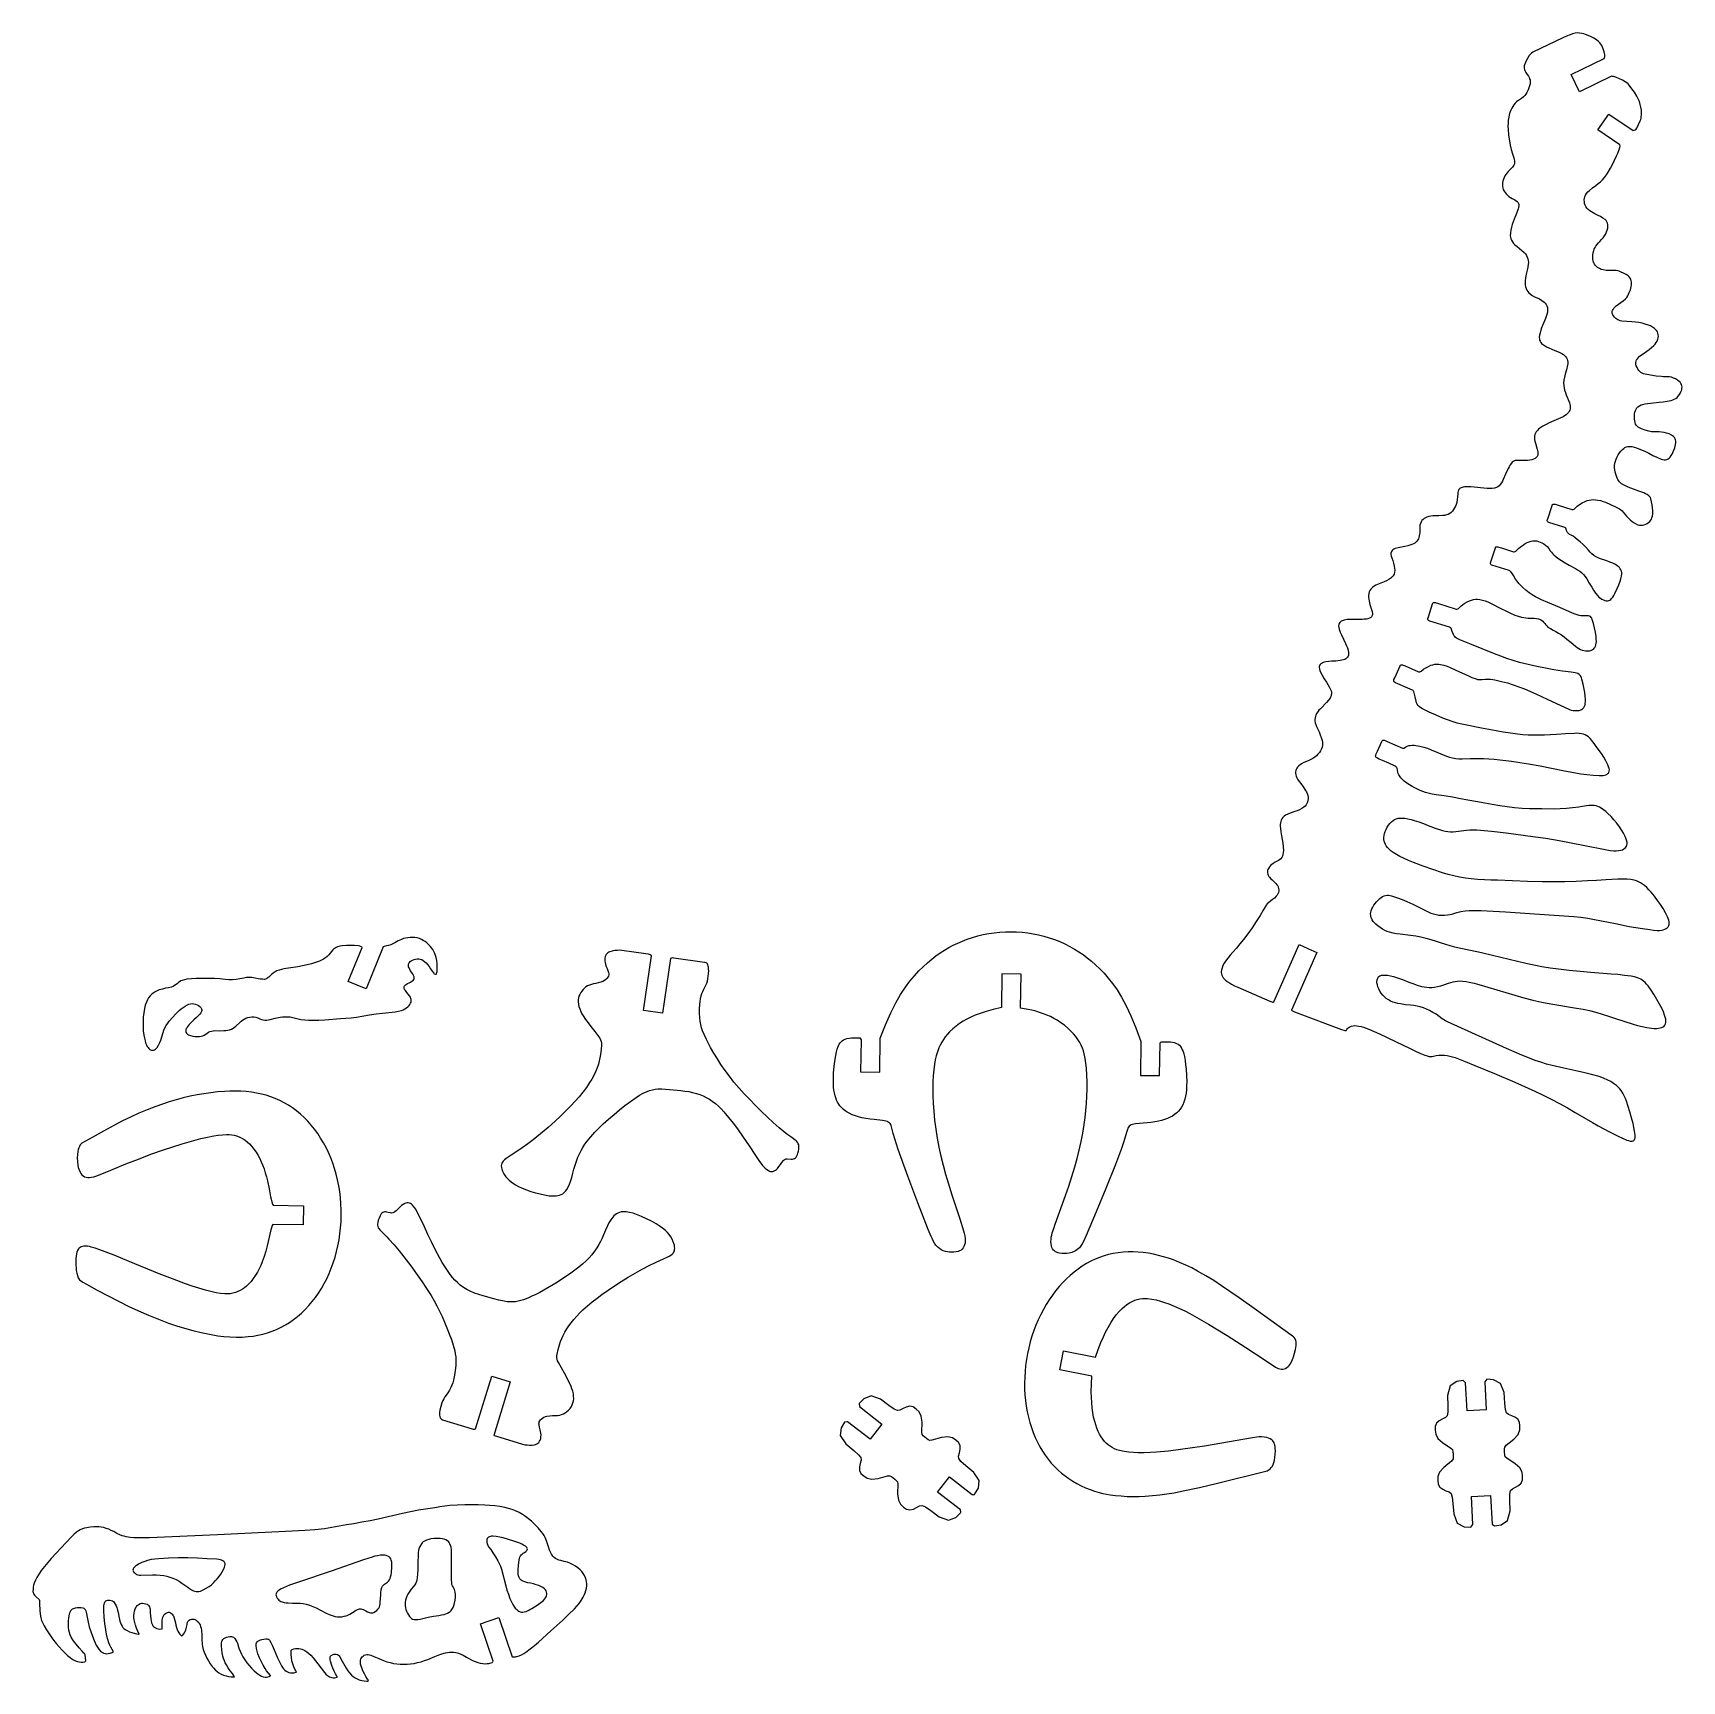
# Model space of a CAD drawing. Extents: x 31.2 to 77.5, y -5 to 41.3.
import ezdxf

# ---------------------------------------------------------------- set-up
doc = ezdxf.new("R2010")
doc.units = 0

msp = doc.modelspace()

# ---------------------------------------------------------------- linework, layer by layer
at = {"layer": '5'}
for p, q in [((74.389188, 41.257618), (74.285854, 41.213018)), ((74.455771, 41.281847), (74.389188, 41.257618)), ((74.524629, 41.298552), (74.455771, 41.281847)), ((74.594913, 41.307526), (74.524629, 41.298552)), ((74.65298, 41.304506), (74.594913, 41.307526)), ((74.710519, 41.296137), (74.65298, 41.304506)), ((74.767039, 41.282489), (74.710519, 41.296137)), ((74.822058, 41.263679), (74.767039, 41.282489)), ((74.937033, 41.215535), (74.822058, 41.263679)), ((74.183462, 41.166297), (73.340137, 40.76375)), ((74.285854, 41.213018), (74.183462, 41.166297)), ((75.049202, 41.161172), (74.937033, 41.215535)), ((75.095664, 41.134417), (75.049202, 41.161172)), ((75.139688, 41.103814), (75.095664, 41.134417)), ((75.180955, 41.069586), (75.139688, 41.103814)), ((75.219169, 41.031979), (75.180955, 41.069586)), ((75.249568, 40.993387), (75.219169, 41.031979)), ((75.276362, 40.952211), (75.249568, 40.993387)), ((75.299334, 40.908787), (75.276362, 40.952211)), ((75.318296, 40.863467), (75.299334, 40.908787)), ((75.343282, 40.780132), (75.318296, 40.863467)), ((75.361004, 40.694956), (75.343282, 40.780132)), ((73.097006, 40.38018), (73.094254, 40.34726)), ((73.094254, 40.34726), (73.096558, 40.314305)), ((73.096558, 40.314305), (73.103864, 40.282088)), ((73.104749, 40.412294), (73.097006, 40.38018)), ((73.132013, 40.4802), (73.104749, 40.412294)), ((73.163451, 40.546278), (73.132013, 40.4802)), ((73.198941, 40.61027), (73.163451, 40.546278)), ((73.238346, 40.671928), (73.198941, 40.61027)), ((73.267982, 40.707084), (73.238346, 40.671928)), ((73.302123, 40.737882), (73.267982, 40.707084)), ((73.340137, 40.76375), (73.302123, 40.737882)), ((74.411188, 40.137197), (75.339198, 40.592123)), ((75.339198, 40.592123), (75.352327, 40.615657)), ((75.352327, 40.615657), (75.360521, 40.64133)), ((75.360521, 40.64133), (75.363452, 40.668119)), ((75.363452, 40.668119), (75.361004, 40.694956)), ((73.103864, 40.282088), (73.116001, 40.251364)), ((73.116001, 40.251364), (73.144374, 40.195595)), ((73.144374, 40.195595), (73.176449, 40.14187)), ((73.176449, 40.14187), (73.212078, 40.090434)), ((73.212078, 40.090434), (73.23239, 40.057655)), ((73.23239, 40.057655), (73.248704, 40.022715)), ((73.262723, 39.881761), (73.238186, 39.795453)), ((73.248704, 40.022715), (73.260794, 39.986097)), ((73.260794, 39.986097), (73.266827, 39.951557)), ((73.267475, 39.9165), (73.262723, 39.881761)), ((73.266827, 39.951557), (73.267475, 39.9165)), ((74.649393, 39.651235), (74.411188, 40.137197)), ((75.544413, 40.089982), (74.649393, 39.651235)), ((75.573838, 40.08743), (75.544413, 40.089982)), ((75.602944, 40.082407), (75.573838, 40.08743)), ((75.689346, 40.055159), (75.602944, 40.082407)), ((75.773652, 40.021988), (75.689346, 40.055159)), ((75.855456, 39.983053), (75.773652, 40.021988)), ((75.934365, 39.938542), (75.855456, 39.983053)), ((75.975537, 39.909385), (75.934365, 39.938542)), ((76.013765, 39.876463), (75.975537, 39.909385)), ((76.048705, 39.84007), (76.013765, 39.876463)), ((72.919031, 39.400839), (72.880621, 39.368286)), ((72.959873, 39.430286), (72.919031, 39.400839)), ((73.018542, 39.470048), (72.959873, 39.430286)), ((73.075565, 39.512138), (73.018542, 39.470048)), ((73.112248, 39.546855), (73.075565, 39.512138)), ((73.143727, 39.586353), (73.112248, 39.546855)), ((73.169385, 39.629858), (73.143727, 39.586353)), ((73.20701, 39.711316), (73.169385, 39.629858)), ((73.238186, 39.795453), (73.20701, 39.711316)), ((76.124289, 39.741722), (76.048705, 39.84007)), ((76.193947, 39.639092), (76.124289, 39.741722)), ((76.257436, 39.532535), (76.193947, 39.639092)), ((76.297309, 39.456651), (76.257436, 39.532535)), ((76.331062, 39.377854), (76.297309, 39.456651)), ((72.659552, 38.940246), (72.648289, 38.857174)), ((72.675044, 39.006912), (72.659552, 38.940246)), ((72.694824, 39.072433), (72.675044, 39.006912)), ((72.718809, 39.136535), (72.694824, 39.072433)), ((72.744102, 39.189366), (72.718809, 39.136535)), ((72.773685, 39.23992), (72.744102, 39.189366)), ((72.807354, 39.287849), (72.773685, 39.23992)), ((72.844878, 39.332824), (72.807354, 39.287849)), ((72.880621, 39.368286), (72.844878, 39.332824)), ((75.167958, 38.580692), (75.472336, 39.028236)), ((75.472336, 39.028236), (76.155508, 38.563602)), ((76.358485, 39.296636), (76.331062, 39.377854)), ((76.377051, 39.219192), (76.358485, 39.296636)), ((76.388007, 39.140311), (76.377051, 39.219192)), ((76.37962, 38.913822), (76.385319, 38.951196)), ((76.385319, 38.951196), (76.38947, 39.005903)), ((76.39125, 39.060738), (76.388007, 39.140311)), ((76.38947, 39.005903), (76.39125, 39.060738)), ((72.641783, 38.773595), (72.640055, 38.68978)), ((72.640055, 38.68978), (72.64311, 38.606004)), ((72.648289, 38.857174), (72.641783, 38.773595)), ((72.64311, 38.606004), (72.657863, 38.438468)), ((75.784745, 38.161219), (75.167958, 38.580692)), ((76.155508, 38.563602), (76.185868, 38.571524)), ((76.185868, 38.571524), (76.213872, 38.585674)), ((76.213872, 38.585674), (76.238259, 38.605415)), ((76.238259, 38.605415), (76.257932, 38.629857)), ((76.257932, 38.629857), (76.310007, 38.734651)), ((76.310007, 38.734651), (76.357379, 38.841653)), ((76.357379, 38.841653), (76.370277, 38.87719)), ((76.370277, 38.87719), (76.37962, 38.913822)), ((72.657863, 38.438468), (72.680097, 38.271761)), ((72.680097, 38.271761), (72.702405, 38.15058)), ((72.702405, 38.15058), (72.730663, 38.030646)), ((72.730663, 38.030646), (72.764802, 37.912252)), ((75.727688, 37.926563), (75.757259, 38.005467)), ((75.757259, 38.005467), (75.781946, 38.086032)), ((75.781946, 38.086032), (75.787685, 38.127882)), ((75.787685, 38.127882), (75.784745, 38.161219)), ((75.784745, 38.161219), (75.784745, 38.161219)), ((72.764493, 37.536681), (72.648126, 37.412576)), ((72.788187, 37.564439), (72.764493, 37.536681)), ((72.764802, 37.912252), (72.804739, 37.795686)), ((72.806589, 37.595954), (72.788187, 37.564439)), ((72.804739, 37.795686), (72.817017, 37.753495)), ((72.819118, 37.63023), (72.806589, 37.595954)), ((72.817017, 37.753495), (72.823933, 37.710101)), ((72.825378, 37.666184), (72.819118, 37.63023)), ((72.823933, 37.710101), (72.825378, 37.666184)), ((75.519623, 37.503955), (75.577062, 37.613204)), ((75.577062, 37.613204), (75.693342, 37.849618)), ((75.693342, 37.849618), (75.727688, 37.926563)), ((72.487029, 37.095784), (72.483001, 37.046964)), ((72.497551, 37.146102), (72.487029, 37.095784)), ((72.512596, 37.195257), (72.497551, 37.146102)), ((72.532039, 37.242845), (72.512596, 37.195257)), ((72.555721, 37.288471), (72.532039, 37.242845)), ((72.583423, 37.332089), (72.555721, 37.288471)), ((72.614281, 37.373533), (72.583423, 37.332089)), ((72.648126, 37.412576), (72.614281, 37.373533)), ((75.110365, 37.024348), (75.17498, 37.07255)), ((75.17498, 37.07255), (75.236623, 37.124499)), ((75.236623, 37.124499), (75.295075, 37.180013)), ((75.295075, 37.180013), (75.354705, 37.248272)), ((75.354705, 37.248272), (75.40934, 37.320592)), ((75.40934, 37.320592), (75.458703, 37.396608)), ((75.458703, 37.396608), (75.519623, 37.503955)), ((72.483001, 37.046964), (72.485309, 36.998031)), ((72.485309, 36.998031), (72.493916, 36.949807)), ((72.493916, 36.949807), (72.508677, 36.903097)), ((72.508677, 36.903097), (72.530859, 36.860001)), ((72.530859, 36.860001), (72.557618, 36.819587)), ((72.557618, 36.819587), (72.588634, 36.78234)), ((72.588634, 36.78234), (72.623534, 36.748705)), ((72.623534, 36.748705), (72.666569, 36.713973)), ((72.666569, 36.713973), (72.711977, 36.682406)), ((72.711977, 36.682406), (72.759526, 36.654166)), ((72.759526, 36.654166), (72.82883, 36.61399)), ((72.82883, 36.61399), (72.895518, 36.569606)), ((74.783875, 36.614016), (74.78976, 36.660257)), ((74.785668, 36.565598), (74.783875, 36.614016)), ((74.78976, 36.660257), (74.801729, 36.705307)), ((74.801729, 36.705307), (74.819572, 36.748371)), ((74.819572, 36.748371), (74.849061, 36.797426)), ((74.849061, 36.797426), (74.884619, 36.842275)), ((74.884619, 36.842275), (74.925656, 36.882174)), ((74.925656, 36.882174), (75.016244, 36.955556)), ((75.016244, 36.955556), (75.110365, 37.024348)), ((72.878114, 36.233935), (72.8167, 36.078347)), ((72.924114, 36.360453), (72.878114, 36.233935)), ((72.895518, 36.569606), (72.9134, 36.552907)), ((72.9134, 36.552907), (72.927689, 36.533047)), ((72.935609, 36.401751), (72.924114, 36.360453)), ((72.927689, 36.533047), (72.937836, 36.510784)), ((72.942087, 36.444126), (72.935609, 36.401751)), ((72.937836, 36.510784), (72.943455, 36.486972)), ((72.943455, 36.486972), (72.942087, 36.444126)), ((74.793808, 36.517835), (74.785668, 36.565598)), ((74.808155, 36.471557), (74.793808, 36.517835)), ((74.828459, 36.427566), (74.808155, 36.471557)), ((74.854368, 36.386624), (74.828459, 36.427566)), ((74.893776, 36.344221), (74.854368, 36.386624)), ((74.938114, 36.307005), (74.893776, 36.344221)), ((74.986704, 36.275543), (74.938114, 36.307005)), ((75.080292, 36.224373), (74.986704, 36.275543)), ((75.1768, 36.17895), (75.080292, 36.224373)), ((75.243604, 36.145523), (75.1768, 36.17895)), ((75.30714, 36.106237), (75.243604, 36.145523)), ((72.70634, 35.688821), (72.702862, 35.609191)), ((72.716821, 35.767834), (72.70634, 35.688821)), ((72.734222, 35.845616), (72.716821, 35.767834)), ((72.758409, 35.921563), (72.734222, 35.845616)), ((72.8167, 36.078347), (72.758409, 35.921563)), ((75.366895, 36.06141), (75.30714, 36.106237)), ((75.396079, 36.032389), (75.366895, 36.06141)), ((75.386486, 35.66448), (75.4117, 35.715295)), ((75.419631, 35.998637), (75.396079, 36.032389)), ((75.4117, 35.715295), (75.430851, 35.768691)), ((75.4368, 35.961232), (75.419631, 35.998637)), ((75.430851, 35.768691), (75.44368, 35.823948)), ((75.447036, 35.921369), (75.4368, 35.961232)), ((75.44368, 35.823948), (75.450014, 35.880319)), ((75.450014, 35.880319), (75.447036, 35.921369)), ((72.702862, 35.609191), (72.70787, 35.565367)), ((72.70787, 35.565367), (72.718772, 35.522626)), ((72.718772, 35.522626), (72.735367, 35.481757)), ((72.735367, 35.481757), (72.76319, 35.435048)), ((72.76319, 35.435048), (72.796822, 35.39233)), ((72.796822, 35.39233), (72.835699, 35.354324)), ((72.835699, 35.354324), (72.899416, 35.301256)), ((72.899416, 35.301256), (72.965365, 35.250989)), ((72.965365, 35.250989), (73.032811, 35.196332)), ((75.048949, 35.18861), (75.065739, 35.233957)), ((75.065739, 35.233957), (75.086901, 35.277435)), ((75.086901, 35.277435), (75.112231, 35.318626)), ((75.112231, 35.318626), (75.145454, 35.364235)), ((75.145454, 35.364235), (75.18152, 35.407633)), ((75.18152, 35.407633), (75.22028, 35.448641)), ((75.22028, 35.448641), (75.267391, 35.49811)), ((75.267391, 35.49811), (75.310934, 35.550747)), ((75.310934, 35.550747), (75.350697, 35.606294)), ((75.350697, 35.606294), (75.386486, 35.66448)), ((73.032811, 35.196332), (73.095031, 35.135793)), ((73.095031, 35.135793), (73.128411, 35.096825)), ((73.128411, 35.096825), (73.156705, 35.054022)), ((73.156705, 35.054022), (73.179476, 35.008043)), ((73.179476, 35.008043), (73.196375, 34.959596)), ((73.196375, 34.959596), (73.207139, 34.909428)), ((73.209701, 34.807039), (73.198884, 34.724287)), ((73.207139, 34.909428), (73.211604, 34.858313)), ((73.211604, 34.858313), (73.209701, 34.807039)), ((75.020188, 34.996857), (75.023104, 35.061657)), ((75.024284, 34.94694), (75.020188, 34.996857)), ((75.023104, 35.061657), (75.032726, 35.125806)), ((75.034333, 34.897875), (75.024284, 34.94694)), ((75.032726, 35.125806), (75.048949, 35.18861)), ((75.050192, 34.850368), (75.034333, 34.897875)), ((75.07163, 34.805104), (75.050192, 34.850368)), ((75.095149, 34.771292), (75.07163, 34.805104)), ((75.123098, 34.741038), (75.095149, 34.771292)), ((73.125516, 34.345125), (73.122774, 34.277911)), ((73.132677, 34.412014), (73.125516, 34.345125)), ((73.144226, 34.478285), (73.132677, 34.412014)), ((73.161802, 34.560714), (73.144226, 34.478285)), ((73.181497, 34.642662), (73.161802, 34.560714)), ((73.198884, 34.724287), (73.181497, 34.642662)), ((75.154944, 34.714919), (75.123098, 34.741038)), ((75.206552, 34.685806), (75.154944, 34.714919)), ((75.261353, 34.663271), (75.206552, 34.685806)), ((75.318512, 34.647656), (75.261353, 34.663271)), ((75.399927, 34.635065), (75.318512, 34.647656)), ((75.48208, 34.628921), (75.399927, 34.635065)), ((75.561904, 34.62777), (75.48208, 34.628921)), ((75.641729, 34.628737), (75.561904, 34.62777)), ((75.682768, 34.627202), (75.641729, 34.628737)), ((75.723385, 34.621143), (75.682768, 34.627202)), ((75.763084, 34.610632), (75.723385, 34.621143)), ((75.801379, 34.595799), (75.763084, 34.610632)), ((75.908736, 34.545503), (75.801379, 34.595799)), ((75.964153, 34.514903), (75.908736, 34.545503)), ((76.016093, 34.478715), (75.964153, 34.514903)), ((76.045991, 34.450914), (76.016093, 34.478715)), ((76.071189, 34.418793), (76.045991, 34.450914)), ((76.091072, 34.383136), (76.071189, 34.418793)), ((76.105153, 34.344816), (76.091072, 34.383136)), ((76.111235, 34.302923), (76.105153, 34.344816)), ((76.112825, 34.26062), (76.111235, 34.302923)), ((73.122774, 34.277911), (73.125882, 34.2261)), ((73.125882, 34.2261), (73.13491, 34.174988)), ((73.13491, 34.174988), (73.149739, 34.125247)), ((73.149739, 34.125247), (73.170174, 34.077536)), ((73.170174, 34.077536), (73.195398, 34.039388)), ((73.195398, 34.039388), (73.225266, 34.004755)), ((73.225266, 34.004755), (73.259293, 33.974199)), ((73.259293, 33.974199), (73.322219, 33.932294)), ((73.322219, 33.932294), (73.388148, 33.895294)), ((73.388148, 33.895294), (73.456698, 33.863411)), ((73.456698, 33.863411), (73.526006, 33.830196)), ((73.526006, 33.830196), (73.591991, 33.790792)), ((75.880592, 33.778547), (75.945256, 33.831276)), ((75.945256, 33.831276), (75.979175, 33.873488)), ((75.979175, 33.873488), (76.007007, 33.919939)), ((76.007007, 33.919939), (76.047665, 34.008602)), ((76.047665, 34.008602), (76.078741, 34.091462)), ((76.078741, 34.091462), (76.102501, 34.176709)), ((76.102501, 34.176709), (76.109902, 34.218389)), ((76.109902, 34.218389), (76.112825, 34.26062)), ((73.591991, 33.790792), (73.654104, 33.745528)), ((73.654104, 33.745528), (73.686651, 33.712543)), ((73.686651, 33.712543), (73.71373, 33.674939)), ((73.71373, 33.674939), (73.734695, 33.633613)), ((73.732982, 33.396904), (73.716244, 33.337894)), ((73.746313, 33.456776), (73.732982, 33.396904)), ((73.734695, 33.633613), (73.74603, 33.590318)), ((73.74603, 33.590318), (73.751792, 33.545936)), ((73.751886, 33.501182), (73.746313, 33.456776)), ((73.751792, 33.545936), (73.751886, 33.501182)), ((75.568915, 33.460035), (75.571713, 33.486109)), ((75.570957, 33.433892), (75.568915, 33.460035)), ((75.57863, 33.406701), (75.570957, 33.433892)), ((75.571713, 33.486109), (75.579257, 33.511224)), ((75.59005, 33.380859), (75.57863, 33.406701)), ((75.579257, 33.511224), (75.591288, 33.534524)), ((75.60499, 33.356879), (75.59005, 33.380859)), ((75.591288, 33.534524), (75.616987, 33.570957)), ((75.616987, 33.570957), (75.646691, 33.604207)), ((75.646691, 33.604207), (75.680007, 33.633835)), ((75.680007, 33.633835), (75.745269, 33.683433)), ((75.745269, 33.683433), (75.812632, 33.730139)), ((75.812632, 33.730139), (75.880592, 33.778547)), ((73.560516, 32.949164), (73.539626, 32.88218)), ((73.585407, 33.014766), (73.560516, 32.949164)), ((73.641982, 33.146851), (73.585407, 33.014766)), ((73.696154, 33.279939), (73.641982, 33.146851)), ((73.716244, 33.337894), (73.696154, 33.279939)), ((75.636424, 33.317745), (75.60499, 33.356879)), ((75.67253, 33.282876), (75.636424, 33.317745)), ((75.697284, 33.262021), (75.67253, 33.282876)), ((75.724716, 33.244841), (75.697284, 33.262021)), ((75.754285, 33.231674), (75.724716, 33.244841)), ((75.794758, 33.219898), (75.754285, 33.231674)), ((75.83604, 33.211384), (75.794758, 33.219898)), ((75.979737, 33.197878), (75.83604, 33.211384)), ((76.123739, 33.188153), (75.979737, 33.197878)), ((76.220303, 33.180214), (76.123739, 33.188153)), ((76.316296, 33.16707), (76.220303, 33.180214)), ((76.411439, 33.148761), (76.316296, 33.16707)), ((76.498537, 33.126293), (76.411439, 33.148761)), ((76.584067, 33.098448), (76.498537, 33.126293)), ((76.644608, 33.072495), (76.584067, 33.098448)), ((76.702334, 33.040769), (76.644608, 33.072495)), ((76.756695, 33.003571), (76.702334, 33.040769)), ((76.788054, 32.975201), (76.756695, 33.003571)), ((76.815098, 32.942693), (76.788054, 32.975201)), ((76.837288, 32.906696), (76.815098, 32.942693)), ((76.85418, 32.867929), (76.837288, 32.906696)), ((73.525279, 32.816499), (73.518675, 32.749594)), ((73.518675, 32.749594), (73.520858, 32.713084)), ((73.520858, 32.713084), (73.528633, 32.677345)), ((73.539626, 32.88218), (73.525279, 32.816499)), ((73.528633, 32.677345), (73.541815, 32.643229)), ((73.541815, 32.643229), (73.56009, 32.611547)), ((73.56009, 32.611547), (73.583022, 32.583054)), ((73.583022, 32.583054), (73.610066, 32.55843)), ((73.610066, 32.55843), (73.66518, 32.518811)), ((73.66518, 32.518811), (73.723543, 32.484156)), ((73.723543, 32.484156), (73.784709, 32.45473)), ((73.784709, 32.45473), (73.959352, 32.38503)), ((76.610194, 32.411655), (76.677043, 32.465888)), ((76.677043, 32.465888), (76.739899, 32.524702)), ((76.739899, 32.524702), (76.773983, 32.563049)), ((76.773983, 32.563049), (76.803881, 32.604742)), ((76.803881, 32.604742), (76.829267, 32.649326)), ((76.829267, 32.649326), (76.849863, 32.696316)), ((76.849863, 32.696316), (76.86123, 32.738411)), ((76.863416, 32.825315), (76.85418, 32.867929)), ((76.86123, 32.738411), (76.865786, 32.781776)), ((76.865786, 32.781776), (76.863416, 32.825315)), ((73.959352, 32.38503), (74.029872, 32.356451)), ((74.029872, 32.356451), (74.099498, 32.325757)), ((74.099498, 32.325757), (74.148872, 32.299648)), ((74.148872, 32.299648), (74.195712, 32.269227)), ((74.195712, 32.269227), (74.239644, 32.234738)), ((74.239644, 32.234738), (74.266563, 32.206462)), ((74.266563, 32.206462), (74.288444, 32.174128)), ((74.288444, 32.174128), (74.304683, 32.138625)), ((74.304683, 32.138625), (74.314836, 32.100927)), ((74.316811, 32.011509), (74.310932, 31.967117)), ((74.314836, 32.100927), (74.318117, 32.056269)), ((74.318117, 32.056269), (74.316811, 32.011509)), ((76.232123, 32.014296), (76.232873, 32.047842)), ((76.236291, 31.981), (76.232123, 32.014296)), ((76.232873, 32.047842), (76.238524, 32.080918)), ((76.245286, 31.948673), (76.236291, 31.981)), ((76.238524, 32.080918), (76.253169, 32.11751)), ((76.253169, 32.11751), (76.274389, 32.150724)), ((76.274389, 32.150724), (76.305039, 32.186588)), ((76.305039, 32.186588), (76.33947, 32.218839)), ((76.33947, 32.218839), (76.437666, 32.293224)), ((76.437666, 32.293224), (76.539685, 32.362274)), ((76.539685, 32.362274), (76.610194, 32.411655)), ((74.210243, 31.547285), (74.204168, 31.461942)), ((74.224087, 31.631716), (74.210243, 31.547285)), ((74.245585, 31.71453), (74.224087, 31.631716)), ((74.281001, 31.840114), (74.245585, 31.71453)), ((74.310932, 31.967117), (74.281001, 31.840114)), ((76.265249, 31.901966), (76.245286, 31.948673)), ((76.290179, 31.857709), (76.265249, 31.901966)), ((76.319778, 31.816429), (76.290179, 31.857709)), ((76.345702, 31.78934), (76.319778, 31.816429)), ((76.375022, 31.765968), (76.345702, 31.78934)), ((76.407208, 31.746734), (76.375022, 31.765968)), ((76.450696, 31.728448), (76.407208, 31.746734)), ((76.495727, 31.714382), (76.450696, 31.728448)), ((76.647573, 31.684861), (76.495727, 31.714382)), ((76.800707, 31.662991), (76.647573, 31.684861)), ((76.954746, 31.648828), (76.800707, 31.662991)), ((77.0098, 31.645539), (76.954746, 31.648828)), ((77.064949, 31.645086), (77.0098, 31.645539)), ((77.120093, 31.64471), (77.064949, 31.645086)), ((77.175152, 31.641645), (77.120093, 31.64471)), ((77.234634, 31.628334), (77.175152, 31.641645)), ((77.29232, 31.608647), (77.234634, 31.628334)), ((77.347529, 31.582817), (77.29232, 31.608647)), ((77.39961, 31.551148), (77.347529, 31.582817)), ((77.447946, 31.514015), (77.39961, 31.551148)), ((77.475427, 31.487871), (77.447946, 31.514015)), ((74.204168, 31.461942), (74.206404, 31.395668)), ((74.206404, 31.395668), (74.215404, 31.329971)), ((74.215404, 31.329971), (74.231075, 31.265537)), ((74.231075, 31.265537), (74.252664, 31.198842)), ((74.252664, 31.198842), (74.277582, 31.133318)), ((74.277582, 31.133318), (74.305767, 31.069132)), ((74.305767, 31.069132), (74.353581, 30.955099)), ((77.354389, 31.036355), (77.391882, 31.065765)), ((77.391882, 31.065765), (77.425634, 31.099404)), ((77.425634, 31.099404), (77.458936, 31.144388)), ((77.458936, 31.144388), (77.487385, 31.192588)), ((77.498138, 31.457492), (77.475427, 31.487871)), ((77.487385, 31.192588), (77.510673, 31.243482)), ((77.515437, 31.423737), (77.498138, 31.457492)), ((77.510673, 31.243482), (77.521809, 31.278388)), ((77.526836, 31.38756), (77.515437, 31.423737)), ((77.521809, 31.278388), (77.528275, 31.314453)), ((77.529961, 31.351054), (77.526836, 31.38756)), ((77.528275, 31.314453), (77.529961, 31.351054)), ((74.311661, 30.613002), (74.273013, 30.578335)), ((74.336735, 30.641974), (74.311661, 30.613002)), ((74.357348, 30.674272), (74.336735, 30.641974)), ((74.353581, 30.955099), (74.368921, 30.913924)), ((74.373066, 30.709216), (74.357348, 30.674272)), ((74.368921, 30.913924), (74.379941, 30.871387)), ((74.383555, 30.746068), (74.373066, 30.709216)), ((74.379941, 30.871387), (74.386523, 30.827942)), ((74.388597, 30.784051), (74.383555, 30.746068)), ((74.386523, 30.827942), (74.388597, 30.784051)), ((76.196265, 30.52359), (76.199164, 30.594265)), ((76.199164, 30.594265), (76.206983, 30.646091)), ((76.206983, 30.646091), (76.22099, 30.696597)), ((76.22099, 30.696597), (76.239081, 30.734354)), ((76.239081, 30.734354), (76.262942, 30.768756)), ((76.262942, 30.768756), (76.291968, 30.798928)), ((76.291968, 30.798928), (76.333276, 30.827433)), ((76.333276, 30.827433), (76.3778, 30.850596)), ((76.3778, 30.850596), (76.424852, 30.86806)), ((76.424852, 30.86806), (76.490811, 30.884387)), ((76.490811, 30.884387), (76.557735, 30.896143)), ((76.557735, 30.896143), (76.724307, 30.913872)), ((76.724307, 30.913872), (76.891336, 30.926605)), ((76.891336, 30.926605), (77.003471, 30.93691)), ((77.003471, 30.93691), (77.114801, 30.953827)), ((77.114801, 30.953827), (77.224936, 30.977297)), ((77.224936, 30.977297), (77.270325, 30.991808)), ((77.270325, 30.991808), (77.313679, 31.011587)), ((77.313679, 31.011587), (77.354389, 31.036355)), ((73.466699, 30.137402), (73.435722, 30.099768)), ((73.501238, 30.171795), (73.466699, 30.137402)), ((73.539004, 30.202611), (73.501238, 30.171795)), ((73.622843, 30.256633), (73.539004, 30.202611)), ((73.710316, 30.304549), (73.622843, 30.256633)), ((73.800977, 30.346117), (73.710316, 30.304549)), ((73.932371, 30.400971), (73.800977, 30.346117)), ((74.06295, 30.457736), (73.932371, 30.400971)), ((74.12565, 30.48777), (74.06295, 30.457736)), ((74.187306, 30.519894), (74.12565, 30.48777)), ((74.231452, 30.547218), (74.187306, 30.519894)), ((74.273013, 30.578335), (74.231452, 30.547218)), ((76.197886, 30.452874), (76.196265, 30.52359)), ((76.20273, 30.405026), (76.197886, 30.452874)), ((76.211698, 30.357777), (76.20273, 30.405026)), ((76.224724, 30.311483), (76.211698, 30.357777)), ((76.243196, 30.279777), (76.224724, 30.311483)), ((76.267784, 30.252538), (76.243196, 30.279777)), ((76.297439, 30.230926), (76.267784, 30.252538)), ((76.394775, 30.18438), (76.297439, 30.230926)), ((76.49506, 30.144584), (76.394775, 30.18438)), ((76.597827, 30.111723), (76.49506, 30.144584)), ((73.385113, 29.975084), (73.381611, 29.930009)), ((73.381611, 29.930009), (73.385064, 29.88493)), ((73.385064, 29.88493), (73.394706, 29.83074)), ((73.395489, 30.019089), (73.385113, 29.975084)), ((73.394706, 29.83074), (73.408716, 29.777512)), ((73.412493, 30.06098), (73.395489, 30.019089)), ((73.408716, 29.777512), (73.442095, 29.670093)), ((73.435722, 30.099768), (73.412493, 30.06098)), ((73.442095, 29.670093), (73.462208, 29.604819)), ((75.927369, 29.653744), (75.967136, 29.670653)), ((75.967136, 29.670653), (76.008978, 29.681449)), ((76.008978, 29.681449), (76.051962, 29.685893)), ((76.051962, 29.685893), (76.117983, 29.680773)), ((76.117983, 29.680773), (76.18305, 29.668468)), ((76.18305, 29.668468), (76.246381, 29.649124)), ((76.63306, 30.102966), (76.597827, 30.111723)), ((76.669003, 30.097847), (76.63306, 30.102966)), ((76.705281, 30.09642), (76.669003, 30.097847)), ((76.812735, 30.099556), (76.705281, 30.09642)), ((76.883803, 30.097357), (76.812735, 30.099556)), ((76.954596, 30.090716), (76.883803, 30.097357)), ((77.024834, 30.079661), (76.954596, 30.090716)), ((77.097839, 30.061665), (77.024834, 30.079661)), ((77.168761, 30.03669), (77.097839, 30.061665)), ((77.236933, 30.004969), (77.168761, 30.03669)), ((77.266891, 29.985712), (77.236933, 30.004969)), ((77.294097, 29.96273), (77.266891, 29.985712)), ((77.31809, 29.936412), (77.294097, 29.96273)), ((77.337006, 29.903238), (77.31809, 29.936412)), ((77.32526, 29.64667), (77.339366, 29.694136)), ((77.349998, 29.867327), (77.337006, 29.903238)), ((77.339366, 29.694136), (77.349924, 29.742514)), ((77.349924, 29.742514), (77.356876, 29.791541)), ((77.356687, 29.829729), (77.349998, 29.867327)), ((77.356876, 29.791541), (77.356687, 29.829729)), ((72.736524, 29.217371), (72.702662, 29.167092)), ((72.756821, 29.240976), (72.736524, 29.217371)), ((72.780942, 29.260656), (72.756821, 29.240976)), ((72.80814, 29.275802), (72.780942, 29.260656)), ((72.837572, 29.285944), (72.80814, 29.275802)), ((72.906086, 29.291659), (72.837572, 29.285944)), ((72.974828, 29.290466), (72.906086, 29.291659)), ((73.04342, 29.287302), (72.974828, 29.290466)), ((73.112084, 29.287116), (73.04342, 29.287302)), ((73.184541, 29.290879), (73.112084, 29.287116)), ((73.256656, 29.298851), (73.184541, 29.290879)), ((73.306577, 29.309231), (73.256656, 29.298851)), ((73.35498, 29.325262), (73.306577, 29.309231)), ((73.401228, 29.346732), (73.35498, 29.325262)), ((73.424669, 29.363455), (73.401228, 29.346732)), ((73.445143, 29.383702), (73.424669, 29.363455)), ((73.462126, 29.406955), (73.445143, 29.383702)), ((73.474517, 29.438336), (73.462126, 29.406955)), ((73.462208, 29.604819), (73.478647, 29.538524)), ((73.481505, 29.471343), (73.474517, 29.438336)), ((73.478647, 29.538524), (73.482895, 29.505054)), ((73.482895, 29.505054), (73.481505, 29.471343)), ((75.635553, 29.15168), (75.644234, 29.213409)), ((75.644234, 29.213409), (75.659377, 29.273879)), ((75.659377, 29.273879), (75.680813, 29.332414)), ((75.680813, 29.332414), (75.707295, 29.39187)), ((75.707295, 29.39187), (75.73842, 29.449032)), ((75.73842, 29.449032), (75.773991, 29.50354)), ((75.773991, 29.50354), (75.813782, 29.555047)), ((75.813782, 29.555047), (75.857542, 29.603228)), ((75.857542, 29.603228), (75.890564, 29.631101)), ((75.890564, 29.631101), (75.927369, 29.653744)), ((76.246381, 29.649124), (76.364617, 29.603187)), ((76.364617, 29.603187), (76.480423, 29.551432)), ((76.480423, 29.551432), (76.593516, 29.493986)), ((76.593516, 29.493986), (76.707279, 29.435333)), ((76.707279, 29.435333), (76.823038, 29.380727)), ((76.823038, 29.380727), (76.94065, 29.330234)), ((76.94065, 29.330234), (76.982702, 29.317789)), ((76.982702, 29.317789), (77.026078, 29.311329)), ((77.026078, 29.311329), (77.069931, 29.31098)), ((77.069931, 29.31098), (77.106864, 29.319812)), ((77.106864, 29.319812), (77.141404, 29.335591)), ((77.141404, 29.335591), (77.172257, 29.357728)), ((77.172257, 29.357728), (77.19827, 29.385393)), ((77.19827, 29.385393), (77.227442, 29.42683)), ((77.227442, 29.42683), (77.253204, 29.47047)), ((77.253204, 29.47047), (77.275391, 29.516031)), ((77.275391, 29.516031), (77.301652, 29.580845)), ((77.301652, 29.580845), (77.32526, 29.64667)), ((72.508736, 28.758803), (72.483106, 28.708258)), ((72.573599, 28.904362), (72.508736, 28.758803)), ((72.644338, 29.060867), (72.573599, 28.904362)), ((72.671895, 29.11486), (72.644338, 29.060867)), ((72.702662, 29.167092), (72.671895, 29.11486)), ((75.63343, 29.089379), (75.635553, 29.15168)), ((75.637891, 29.027202), (75.63343, 29.089379)), ((75.648884, 28.965842), (75.637891, 29.027202)), ((75.666287, 28.905984), (75.648884, 28.965842)), ((75.685261, 28.851604), (75.666287, 28.905984)), ((75.706349, 28.798009), (75.685261, 28.851604)), ((75.724428, 28.760239), (75.706349, 28.798009)), ((75.745679, 28.724159), (75.724428, 28.760239)), ((71.223434, 28.270819), (71.213613, 28.189764)), ((71.228924, 28.352283), (71.223434, 28.270819)), ((71.232954, 28.388489), (71.228924, 28.352283)), ((71.238955, 28.424421), (71.232954, 28.388489)), ((71.247561, 28.45066), (71.238955, 28.424421)), ((71.260675, 28.474962), (71.247561, 28.45066)), ((71.277884, 28.496559), (71.260675, 28.474962)), ((71.299117, 28.512793), (71.277884, 28.496559)), ((71.322541, 28.525668), (71.299117, 28.512793)), ((71.347627, 28.534893), (71.322541, 28.525668)), ((71.382259, 28.542387), (71.347627, 28.534893)), ((71.417369, 28.547169), (71.382259, 28.542387)), ((71.508798, 28.549171), (71.417369, 28.547169)), ((71.600206, 28.546335), (71.508798, 28.549171)), ((71.691335, 28.53867), (71.600206, 28.546335)), ((71.965301, 28.511777), (71.691335, 28.53867)), ((72.052633, 28.506191), (71.965301, 28.511777)), ((72.140111, 28.503792), (72.052633, 28.506191)), ((72.199384, 28.506881), (72.140111, 28.503792)), ((72.257911, 28.516748), (72.199384, 28.506881)), ((72.314921, 28.533262), (72.257911, 28.516748)), ((72.354564, 28.554094), (72.314921, 28.533262)), ((72.390375, 28.580985), (72.354564, 28.554094)), ((72.421437, 28.613244), (72.390375, 28.580985)), ((72.453958, 28.659657), (72.421437, 28.613244)), ((72.483106, 28.708258), (72.453958, 28.659657)), ((75.769945, 28.690034), (75.745679, 28.724159)), ((75.799058, 28.660169), (75.769945, 28.690034)), ((75.831388, 28.63382), (75.799058, 28.660169)), ((75.866512, 28.611331), (75.831388, 28.63382)), ((75.939323, 28.574782), (75.866512, 28.611331)), ((76.013829, 28.541828), (75.939323, 28.574782)), ((76.089854, 28.512546), (76.013829, 28.541828)), ((76.313195, 28.432169), (76.089854, 28.512546)), ((76.453313, 28.377674), (76.313195, 28.432169)), ((76.501805, 28.355637), (76.453313, 28.377674)), ((76.548592, 28.330179), (76.501805, 28.355637)), ((76.593431, 28.30143), (76.548592, 28.330179)), ((76.62, 28.276472), (76.593431, 28.30143)), ((76.641002, 28.246679), (76.62, 28.276472)), ((71.042732, 27.83042), (71.002136, 27.79967)), ((71.078762, 27.866412), (71.042732, 27.83042)), ((71.111891, 27.909991), (71.078762, 27.866412)), ((71.140765, 27.9565), (71.111891, 27.909991)), ((71.165127, 28.005522), (71.140765, 27.9565)), ((71.18476, 28.056623), (71.165127, 28.005522)), ((71.199489, 28.109347), (71.18476, 28.056623)), ((71.213613, 28.189764), (71.199489, 28.109347)), ((73.765075, 27.679863), (73.877071, 28.026453)), ((73.877071, 28.026453), (73.883284, 28.040909)), ((73.883284, 28.040909), (73.892807, 28.053433)), ((73.892807, 28.053433), (73.905075, 28.063285)), ((73.905075, 28.063285), (73.925194, 28.065482)), ((73.925194, 28.065482), (73.945386, 28.064101)), ((73.945386, 28.064101), (73.965019, 28.059186)), ((73.965019, 28.059186), (74.024963, 28.039679)), ((74.024963, 28.039679), (74.227696, 27.974427)), ((74.227696, 27.974427), (74.431147, 27.911446)), ((74.431147, 27.911446), (74.452609, 27.909318)), ((74.452609, 27.909318), (74.473597, 27.914279)), ((74.473597, 27.914279), (74.496227, 27.926764)), ((74.496227, 27.926764), (74.516048, 27.943351)), ((74.516048, 27.943351), (74.581712, 28.002522)), ((74.581712, 28.002522), (74.65233, 28.055683)), ((74.65233, 28.055683), (74.727354, 28.102422)), ((74.727354, 28.102422), (74.8062, 28.142376)), ((74.8062, 28.142376), (74.861673, 28.163617)), ((74.861673, 28.163617), (74.91905, 28.178984)), ((74.91905, 28.178984), (74.977713, 28.188311)), ((74.977713, 28.188311), (75.037028, 28.191497)), ((75.037028, 28.191497), (75.096353, 28.188507)), ((75.096353, 28.188507), (75.168632, 28.178035)), ((75.168632, 28.178035), (75.239942, 28.162257)), ((75.239942, 28.162257), (75.309892, 28.141259)), ((75.309892, 28.141259), (75.378102, 28.115154)), ((75.378102, 28.115154), (75.519796, 28.05366)), ((75.519796, 28.05366), (75.659851, 27.988519)), ((75.659851, 27.988519), (75.715632, 27.959771)), ((75.715632, 27.959771), (75.77004, 27.928502)), ((75.77004, 27.928502), (75.809237, 27.901505)), ((75.809237, 27.901505), (75.845832, 27.871073)), ((75.845832, 27.871073), (75.879524, 27.837456)), ((75.879524, 27.837456), (75.971951, 27.729149)), ((76.65558, 28.213268), (76.641002, 28.246679)), ((76.675963, 28.129127), (76.65558, 28.213268)), ((76.691504, 28.043959), (76.675963, 28.129127)), ((76.702155, 27.958043), (76.691504, 28.043959)), ((76.707879, 27.871658), (76.702155, 27.958043)), ((76.706363, 27.797294), (76.707879, 27.871658)), ((70.165227, 27.476736), (70.160808, 27.430704)), ((70.160808, 27.430704), (70.16139, 27.345149)), ((70.16139, 27.345149), (70.162035, 27.302351)), ((70.177191, 27.521405), (70.165227, 27.476736)), ((70.196372, 27.563484), (70.177191, 27.521405)), ((70.222241, 27.601814), (70.196372, 27.563484)), ((70.252089, 27.631075), (70.222241, 27.601814)), ((70.285084, 27.656734), (70.252089, 27.631075)), ((70.320796, 27.678454), (70.285084, 27.656734)), ((70.358755, 27.695952), (70.320796, 27.678454)), ((70.412997, 27.715089), (70.358755, 27.695952)), ((70.468899, 27.728627), (70.412997, 27.715089)), ((70.525886, 27.736427), (70.468899, 27.728627)), ((70.583371, 27.738407), (70.525886, 27.736427)), ((70.6957, 27.737807), (70.583371, 27.738407)), ((70.807987, 27.74096), (70.6957, 27.737807)), ((70.858947, 27.747193), (70.807987, 27.74096)), ((70.909029, 27.758489), (70.858947, 27.747193)), ((70.95773, 27.774736), (70.909029, 27.758489)), ((71.002136, 27.79967), (70.95773, 27.774736)), ((73.743935, 27.592496), (73.744064, 27.610227)), ((73.747647, 27.575157), (73.743935, 27.592496)), ((73.744064, 27.610227), (73.748026, 27.62751)), ((73.759336, 27.563205), (73.747647, 27.575157)), ((73.748026, 27.62751), (73.765075, 27.679863)), ((73.773284, 27.553988), (73.759336, 27.563205)), ((73.788863, 27.547923), (73.773284, 27.553988)), ((74.207916, 27.412742), (73.788863, 27.547923)), ((74.237079, 27.403234), (74.207916, 27.412742)), ((74.251374, 27.396586), (74.237079, 27.403234)), ((74.263573, 27.386601), (74.251374, 27.396586)), ((74.287493, 27.325748), (74.263573, 27.386601)), ((75.971951, 27.729149), (76.022097, 27.674024)), ((76.022097, 27.674024), (76.075967, 27.622532)), ((76.075967, 27.622532), (76.129864, 27.576646)), ((76.129864, 27.576646), (76.187925, 27.536156)), ((76.187925, 27.536156), (76.249611, 27.501439)), ((76.249611, 27.501439), (76.290849, 27.484336)), ((76.290849, 27.484336), (76.334239, 27.473826)), ((76.334239, 27.473826), (76.378732, 27.470164)), ((76.378732, 27.470164), (76.423256, 27.473437)), ((76.423256, 27.473437), (76.467789, 27.482637)), ((76.467789, 27.482637), (76.510678, 27.497749)), ((76.510678, 27.497749), (76.551143, 27.518495)), ((76.551143, 27.518495), (76.588447, 27.5445)), ((76.588447, 27.5445), (76.621911, 27.575289)), ((76.621911, 27.575289), (76.647987, 27.608242)), ((76.647987, 27.608242), (76.669477, 27.644354)), ((76.669477, 27.644354), (76.686004, 27.682991)), ((76.686004, 27.682991), (76.697276, 27.723473)), ((76.697276, 27.723473), (76.706363, 27.797294)), ((69.826821, 26.893934), (69.737056, 26.874476)), ((69.884119, 26.909576), (69.826821, 26.893934)), ((69.940421, 26.928493), (69.884119, 26.909576)), ((69.980891, 26.946989), (69.940421, 26.928493)), ((70.018931, 26.970074), (69.980891, 26.946989)), ((70.054021, 26.997434), (70.018931, 26.970074)), ((70.080629, 27.026189), (70.054021, 26.997434)), ((70.103586, 27.057933), (70.080629, 27.026189)), ((70.122561, 27.092207), (70.103586, 27.057933)), ((70.137279, 27.128514), (70.122561, 27.092207)), ((70.148356, 27.171554), (70.137279, 27.128514)), ((70.15597, 27.21534), (70.148356, 27.171554)), ((70.160071, 27.259594), (70.15597, 27.21534)), ((70.162035, 27.302351), (70.160071, 27.259594)), ((72.948954, 26.823184), (73.021832, 26.884694)), ((73.021832, 26.884694), (73.071208, 26.921957)), ((73.071208, 26.921957), (73.123384, 26.955189)), ((73.123384, 26.955189), (73.178031, 26.984178)), ((73.178031, 26.984178), (73.234805, 27.008743)), ((73.234805, 27.008743), (73.286526, 27.024611)), ((73.286526, 27.024611), (73.339918, 27.033338)), ((73.339918, 27.033338), (73.394, 27.034764)), ((73.394, 27.034764), (73.447778, 27.028862)), ((73.447778, 27.028862), (73.497711, 27.016753)), ((73.497711, 27.016753), (73.546058, 26.999359)), ((73.546058, 26.999359), (73.592261, 26.976882)), ((73.592261, 26.976882), (73.643427, 26.94537)), ((73.643427, 26.94537), (73.691706, 26.909593)), ((73.691706, 26.909593), (73.736744, 26.869812)), ((74.315451, 27.266642), (74.287493, 27.325748)), ((74.328667, 27.244871), (74.315451, 27.266642)), ((74.346053, 27.22626), (74.328667, 27.244871)), ((74.366876, 27.211594), (74.346053, 27.22626)), ((74.419636, 27.187689), (74.366876, 27.211594)), ((74.469872, 27.158853), (74.419636, 27.187689)), ((74.517124, 27.125352), (74.469872, 27.158853)), ((74.593279, 27.064951), (74.517124, 27.125352)), ((74.667372, 27.002039), (74.593279, 27.064951)), ((74.74853, 26.929719), (74.667372, 27.002039)), ((74.825963, 26.853424), (74.74853, 26.929719)), ((69.349668, 26.683326), (69.348976, 26.655227)), ((69.348976, 26.655227), (69.358016, 26.602284)), ((69.355752, 26.710767), (69.349668, 26.683326)), ((69.367001, 26.736525), (69.355752, 26.710767)), ((69.358016, 26.602284), (69.373369, 26.550816)), ((69.382995, 26.759638), (69.367001, 26.736525)), ((69.373369, 26.550816), (69.400967, 26.476403)), ((69.407957, 26.781891), (69.382995, 26.759638)), ((69.400967, 26.476403), (69.424917, 26.400736)), ((69.436068, 26.800002), (69.407957, 26.781891)), ((69.466648, 26.813534), (69.436068, 26.800002)), ((69.555887, 26.838936), (69.466648, 26.813534)), ((69.646735, 26.857791), (69.555887, 26.838936)), ((69.737056, 26.874476), (69.646735, 26.857791)), ((72.148579, 26.413382), (72.155139, 26.442019)), ((72.149152, 26.384009), (72.148579, 26.413382)), ((72.155139, 26.442019), (72.174333, 26.500029)), ((72.174333, 26.500029), (72.228488, 26.670049)), ((72.228488, 26.670049), (72.28502, 26.839294)), ((72.28502, 26.839294), (72.291702, 26.851961)), ((72.291702, 26.851961), (72.30196, 26.861956)), ((72.30196, 26.861956), (72.314798, 26.868306)), ((72.314798, 26.868306), (72.351219, 26.8654)), ((72.351219, 26.8654), (72.386542, 26.856056)), ((72.386542, 26.856056), (72.458286, 26.832225)), ((72.458286, 26.832225), (72.627067, 26.777811)), ((72.627067, 26.777811), (72.796549, 26.725625)), ((72.796549, 26.725625), (72.817591, 26.723523)), ((72.817591, 26.723523), (72.838199, 26.72826)), ((72.838199, 26.72826), (72.860541, 26.740698)), ((72.860541, 26.740698), (72.87985, 26.757464)), ((72.87985, 26.757464), (72.948954, 26.823184)), ((73.736744, 26.869812), (73.785619, 26.813476)), ((73.785619, 26.813476), (73.829008, 26.752815)), ((73.829008, 26.752815), (73.858945, 26.711091)), ((73.858945, 26.711091), (73.892248, 26.672001)), ((73.892248, 26.672001), (73.928687, 26.635818)), ((73.928687, 26.635818), (73.996797, 26.579158)), ((73.996797, 26.579158), (74.067977, 26.526406)), ((74.067977, 26.526406), (74.142001, 26.477726)), ((74.142001, 26.477726), (74.248108, 26.414157)), ((74.248108, 26.414157), (74.355315, 26.35246)), ((74.899477, 26.773345), (74.825963, 26.853424)), ((74.946759, 26.716778), (74.899477, 26.773345)), ((74.99915, 26.664908), (74.946759, 26.716778)), ((75.056187, 26.618194), (74.99915, 26.664908)), ((75.11444, 26.583475), (75.056187, 26.618194)), ((75.175354, 26.553672), (75.11444, 26.583475)), ((75.238516, 26.528987), (75.175354, 26.553672)), ((75.420844, 26.46702), (75.238516, 26.528987)), ((75.502321, 26.437315), (75.420844, 26.46702)), ((75.58267, 26.404681), (75.502321, 26.437315)), ((69.351481, 25.98273), (69.291126, 25.943669)), ((69.378468, 26.006739), (69.351481, 25.98273)), ((69.401984, 26.034157), (69.378468, 26.006739)), ((69.421604, 26.064485), (69.401984, 26.034157)), ((69.436971, 26.097174), (69.421604, 26.064485)), ((69.424917, 26.400736), (69.445162, 26.323995)), ((69.450552, 26.15294), (69.436971, 26.097174)), ((69.445162, 26.323995), (69.454685, 26.267395)), ((69.456492, 26.210028), (69.450552, 26.15294)), ((69.454685, 26.267395), (69.456492, 26.210028)), ((72.158496, 26.370543), (72.149152, 26.384009)), ((72.171025, 26.359976), (72.158496, 26.370543)), ((72.185873, 26.353035), (72.171025, 26.359976)), ((72.668921, 26.195766), (72.185873, 26.353035)), ((72.69252, 26.184948), (72.668921, 26.195766)), ((72.713945, 26.170288), (72.69252, 26.184948)), ((72.732576, 26.15221), (72.713945, 26.170288)), ((72.765273, 26.105012), (72.732576, 26.15221)), ((72.794668, 26.055691), (72.765273, 26.105012)), ((72.851549, 25.959172), (72.794668, 26.055691)), ((72.897424, 25.894707), (72.851549, 25.959172)), ((74.355315, 26.35246), (74.533233, 26.253673)), ((74.533233, 26.253673), (74.594709, 26.217503)), ((74.594709, 26.217503), (74.654077, 26.177966)), ((74.654077, 26.177966), (74.711151, 26.135185)), ((74.711151, 26.135185), (74.76429, 26.083385)), ((74.76429, 26.083385), (74.811971, 26.026521)), ((74.811971, 26.026521), (74.853713, 25.965165)), ((74.853713, 25.965165), (74.925018, 25.846895)), ((75.639594, 26.376414), (75.58267, 26.404681)), ((75.693688, 26.343049), (75.639594, 26.376414)), ((75.744496, 26.304865), (75.693688, 26.343049)), ((75.772144, 26.278846), (75.744496, 26.304865)), ((75.795466, 26.248888), (75.772144, 26.278846)), ((75.792058, 25.897759), (75.813612, 25.965239)), ((75.813908, 26.215702), (75.795466, 26.248888)), ((75.813612, 25.965239), (75.828377, 26.034523)), ((75.82703, 26.180076), (75.813908, 26.215702)), ((75.834523, 26.142857), (75.82703, 26.180076)), ((75.828377, 26.034523), (75.836208, 26.104928)), ((75.836208, 26.104928), (75.834523, 26.142857)), ((68.726159, 25.5498), (68.719789, 25.503906)), ((68.719789, 25.503906), (68.720111, 25.446296)), ((68.739057, 25.594302), (68.726159, 25.5498)), ((68.758218, 25.636489), (68.739057, 25.594302)), ((68.783244, 25.675483), (68.758218, 25.636489)), ((68.811635, 25.706217), (68.783244, 25.675483)), ((68.843339, 25.73352), (68.811635, 25.706217)), ((68.877945, 25.757037), (68.843339, 25.73352)), ((68.924693, 25.781938), (68.877945, 25.757037)), ((68.972647, 25.804429), (68.924693, 25.781938)), ((69.162064, 25.880552), (68.972647, 25.804429)), ((69.227853, 25.909538), (69.162064, 25.880552)), ((69.291126, 25.943669), (69.227853, 25.909538)), ((72.947318, 25.833299), (72.897424, 25.894707)), ((73.001027, 25.775199), (72.947318, 25.833299)), ((73.058334, 25.720644), (73.001027, 25.775199)), ((73.145644, 25.645342), (73.058334, 25.720644)), ((73.236119, 25.573875), (73.145644, 25.645342)), ((73.322886, 25.512967), (73.236119, 25.573875)), ((73.413905, 25.45862), (73.322886, 25.512967)), ((74.925018, 25.846895), (74.994127, 25.727328)), ((74.994127, 25.727328), (75.044806, 25.644758)), ((75.044806, 25.644758), (75.100356, 25.565383)), ((75.100356, 25.565383), (75.160576, 25.489491)), ((75.160576, 25.489491), (75.196493, 25.453527)), ((75.583728, 25.452053), (75.614323, 25.4994)), ((75.614323, 25.4994), (75.641507, 25.548784)), ((75.641507, 25.548784), (75.70833, 25.690589)), ((75.70833, 25.690589), (75.751762, 25.79354)), ((75.751762, 25.79354), (75.792058, 25.897759)), ((68.720111, 25.446296), (68.725608, 25.388949)), ((68.725608, 25.388949), (68.736237, 25.332328)), ((68.736237, 25.332328), (68.759933, 25.244324)), ((68.759933, 25.244324), (68.789438, 25.158093)), ((68.789438, 25.158093), (68.8084, 25.101308)), ((68.8084, 25.101308), (68.822313, 25.04308)), ((68.822313, 25.04308), (68.831071, 24.983858)), ((70.403068, 24.89779), (70.520618, 25.261287)), ((70.520618, 25.261287), (70.527336, 25.27598)), ((70.527336, 25.27598), (70.537794, 25.288294)), ((70.537794, 25.288294), (70.551205, 25.297302)), ((70.551205, 25.297302), (70.574855, 25.298433)), ((70.574855, 25.298433), (70.598403, 25.29597)), ((70.598403, 25.29597), (70.621307, 25.289967)), ((70.621307, 25.289967), (70.691408, 25.26715)), ((70.691408, 25.26715), (70.924194, 25.192198)), ((70.924194, 25.192198), (71.158017, 25.12055)), ((71.158017, 25.12055), (71.18061, 25.115127)), ((71.18061, 25.115127), (71.203843, 25.115227)), ((71.203843, 25.115227), (71.226388, 25.120844)), ((71.226388, 25.120844), (71.246952, 25.131657)), ((71.246952, 25.131657), (71.264359, 25.147045)), ((71.264359, 25.147045), (71.315463, 25.196764)), ((71.315463, 25.196764), (71.370437, 25.242165)), ((71.370437, 25.242165), (71.428919, 25.282949)), ((71.428919, 25.282949), (71.490522, 25.318846)), ((71.490522, 25.318846), (71.554838, 25.349619)), ((71.554838, 25.349619), (71.610753, 25.369034)), ((71.610753, 25.369034), (71.668479, 25.38212)), ((71.668479, 25.38212), (71.7273, 25.388716)), ((71.7273, 25.388716), (71.78649, 25.388738)), ((71.78649, 25.388738), (71.845317, 25.382188)), ((71.845317, 25.382188), (71.924299, 25.364614)), ((71.924299, 25.364614), (72.001854, 25.341542)), ((72.001854, 25.341542), (72.0776, 25.313088)), ((72.0776, 25.313088), (72.151164, 25.279391)), ((72.151164, 25.279391), (72.45701, 25.124989)), ((72.45701, 25.124989), (72.58056, 25.062049)), ((72.58056, 25.062049), (72.705846, 25.00264)), ((73.58322, 25.377572), (73.413905, 25.45862)), ((73.754754, 25.301335), (73.58322, 25.377572)), ((74.095603, 25.155338), (73.754754, 25.301335)), ((74.366938, 25.038348), (74.095603, 25.155338)), ((74.501493, 24.983082), (74.366938, 25.038348)), ((75.196493, 25.453527), (75.236032, 25.42159)), ((75.236032, 25.42159), (75.278746, 25.394041)), ((75.278746, 25.394041), (75.324149, 25.371194)), ((75.324149, 25.371194), (75.360362, 25.357106)), ((75.360362, 25.357106), (75.398261, 25.348533)), ((75.398261, 25.348533), (75.437012, 25.345663)), ((75.437012, 25.345663), (75.469403, 25.351854)), ((75.469403, 25.351854), (75.499846, 25.364536)), ((75.499846, 25.364536), (75.527052, 25.383173)), ((75.527052, 25.383173), (75.549874, 25.406979)), ((75.549874, 25.406979), (75.583728, 25.452053)), ((67.885107, 24.679058), (67.880605, 24.645719)), ((67.880605, 24.645719), (67.883939, 24.598567)), ((67.883939, 24.598567), (67.893522, 24.552278)), ((67.896577, 24.710685), (67.885107, 24.679058)), ((67.914493, 24.739159), (67.896577, 24.710685)), ((67.932811, 24.757046), (67.914493, 24.739159)), ((67.953412, 24.772248), (67.932811, 24.757046)), ((67.975906, 24.784477), (67.953412, 24.772248)), ((68.0062, 24.795833), (67.975906, 24.784477)), ((68.037318, 24.804684), (68.0062, 24.795833)), ((68.121044, 24.816597), (68.037318, 24.804684)), ((68.205354, 24.823225), (68.121044, 24.816597)), ((68.289913, 24.824543), (68.205354, 24.823225)), ((68.416213, 24.823621), (68.289913, 24.824543)), ((68.542508, 24.824987), (68.416213, 24.823621)), ((68.602362, 24.828057), (68.542508, 24.824987)), ((68.662047, 24.833492), (68.602362, 24.828057)), ((68.703783, 24.841795), (68.662047, 24.833492)), ((68.743904, 24.855977), (68.703783, 24.841795)), ((68.781586, 24.875746), (68.743904, 24.855977)), ((68.800034, 24.89233), (68.781586, 24.875746)), ((68.814727, 24.912317), (68.800034, 24.89233)), ((68.825051, 24.934873), (68.814727, 24.912317)), ((68.830576, 24.959056), (68.825051, 24.934873)), ((68.831071, 24.983858), (68.830576, 24.959056)), ((70.387387, 24.83821), (70.38961, 24.853292)), ((70.389024, 24.823054), (70.387387, 24.83821)), ((70.394417, 24.808795), (70.389024, 24.823054)), ((70.38961, 24.853292), (70.403068, 24.89779)), ((70.409754, 24.795595), (70.394417, 24.808795)), ((70.427169, 24.785289), (70.409754, 24.795595)), ((70.446121, 24.778197), (70.427169, 24.785289)), ((70.993777, 24.60134), (70.446121, 24.778197)), ((71.012264, 24.595235), (70.993777, 24.60134)), ((71.029088, 24.58544), (71.012264, 24.595235)), ((71.043524, 24.572377), (71.029088, 24.58544)), ((71.072468, 24.483887), (71.043524, 24.572377)), ((72.705846, 25.00264), (72.832768, 24.946812)), ((72.832768, 24.946812), (72.925605, 24.912974)), ((72.925605, 24.912974), (73.020647, 24.885945)), ((73.020647, 24.885945), (73.082603, 24.873178)), ((73.082603, 24.873178), (73.14535, 24.865156)), ((73.14535, 24.865156), (73.208525, 24.861923)), ((73.208525, 24.861923), (73.379394, 24.857223)), ((73.379394, 24.857223), (73.437708, 24.851311)), ((73.437708, 24.851311), (73.494927, 24.838606)), ((73.494927, 24.838606), (73.550262, 24.819282)), ((73.550262, 24.819282), (73.584905, 24.797989)), ((73.584905, 24.797989), (73.615456, 24.771154)), ((73.615456, 24.771154), (73.644956, 24.739534)), ((73.644956, 24.739534), (73.671999, 24.705788)), ((73.671999, 24.705788), (73.699299, 24.670966)), ((73.699299, 24.670966), (73.729822, 24.638933)), ((73.729822, 24.638933), (73.763287, 24.609986)), ((73.763287, 24.609986), (73.835756, 24.564758)), ((73.835756, 24.564758), (73.910777, 24.523904)), ((74.638272, 24.933574), (74.501493, 24.983082)), ((74.684324, 24.924186), (74.638272, 24.933574)), ((74.731251, 24.921583), (74.684324, 24.924186)), ((74.778059, 24.925822), (74.731251, 24.921583)), ((74.866797, 24.927446), (74.778059, 24.925822)), ((74.897433, 24.924094), (74.866797, 24.927446)), ((74.927232, 24.916231), (74.897433, 24.924094)), ((74.955534, 24.904034), (74.927232, 24.916231)), ((74.977763, 24.881488), (74.955534, 24.904034)), ((74.99493, 24.854884), (74.977763, 24.881488)), ((75.006313, 24.825339), (74.99493, 24.854884)), ((75.041402, 24.706075), (75.006313, 24.825339)), ((75.071185, 24.585376), (75.041402, 24.706075)), ((75.095606, 24.463479), (75.071185, 24.585376)), ((67.893522, 24.552278), (67.922241, 24.469278)), ((67.922241, 24.469278), (67.957244, 24.388725)), ((67.957244, 24.388725), (68.078101, 24.143396)), ((68.078101, 24.143396), (68.105065, 24.084425)), ((71.105839, 24.396969), (71.072468, 24.483887)), ((71.12265, 24.368127), (71.105839, 24.396969)), ((71.143498, 24.342053), (71.12265, 24.368127)), ((71.167936, 24.31931), (71.143498, 24.342053)), ((71.195437, 24.300386), (71.167936, 24.31931)), ((71.286342, 24.252502), (71.195437, 24.300386)), ((71.380141, 24.21057), (71.286342, 24.252502)), ((71.564845, 24.135607), (71.380141, 24.21057)), ((72.264118, 23.852777), (71.564845, 24.135607)), ((73.910777, 24.523904), (73.985356, 24.484298)), ((73.985356, 24.484298), (74.058267, 24.441698)), ((74.058267, 24.441698), (74.140405, 24.38901)), ((74.140405, 24.38901), (74.220007, 24.332564)), ((74.220007, 24.332564), (74.296903, 24.272482)), ((74.296903, 24.272482), (74.416877, 24.173501)), ((74.416877, 24.173501), (74.535539, 24.072952)), ((75.114615, 24.340621), (75.095606, 24.463479)), ((75.098038, 24.067567), (75.111889, 24.111949)), ((75.111889, 24.111949), (75.120261, 24.157683)), ((75.120727, 24.272475), (75.114615, 24.340621)), ((75.120261, 24.157683), (75.123032, 24.204094)), ((75.123032, 24.204094), (75.120727, 24.272475)), ((67.604276, 23.640268), (67.524403, 23.628119)), ((67.684846, 23.646258), (67.604276, 23.640268)), ((67.804679, 23.653425), (67.684846, 23.646258)), ((67.923995, 23.666656), (67.804679, 23.653425)), ((67.972264, 23.675964), (67.923995, 23.666656)), ((68.019924, 23.688008), (67.972264, 23.675964)), ((68.05437, 23.701416), (68.019924, 23.688008)), ((68.086563, 23.719578), (68.05437, 23.701416)), ((68.115853, 23.742125), (68.086563, 23.719578)), ((68.105065, 24.084425), (68.127723, 24.023669)), ((68.13442, 23.765396), (68.115853, 23.742125)), ((68.127723, 24.023669), (68.145959, 23.961442)), ((68.148391, 23.791686), (68.13442, 23.765396)), ((68.145959, 23.961442), (68.159678, 23.898067)), ((68.157288, 23.820096), (68.148391, 23.791686)), ((68.161299, 23.858995), (68.157288, 23.820096)), ((68.159678, 23.898067), (68.161299, 23.858995)), ((72.436571, 23.787011), (72.264118, 23.852777)), ((72.61068, 23.725763), (72.436571, 23.787011)), ((72.786326, 23.669073), (72.61068, 23.725763)), ((72.96339, 23.616981), (72.786326, 23.669073)), ((74.535539, 24.072952), (74.579454, 24.038126)), ((74.579454, 24.038126), (74.626144, 24.007121)), ((74.626144, 24.007121), (74.675279, 23.980156)), ((74.675279, 23.980156), (74.720089, 23.961398)), ((74.720089, 23.961398), (74.766923, 23.948501)), ((74.766923, 23.948501), (74.815019, 23.941674)), ((74.815019, 23.941674), (74.870856, 23.940276)), ((74.870856, 23.940276), (74.926521, 23.944859)), ((74.926521, 23.944859), (74.965803, 23.954014)), ((74.965803, 23.954014), (75.003256, 23.968985)), ((75.003256, 23.968985), (75.038024, 23.989432)), ((75.038024, 23.989432), (75.062285, 24.012015)), ((75.062285, 24.012015), (75.082475, 24.038302)), ((75.082475, 24.038302), (75.098038, 24.067567)), ((67.336117, 23.502716), (67.334141, 23.473361)), ((67.334141, 23.473361), (67.340443, 23.431351)), ((67.344843, 23.530814), (67.336117, 23.502716)), ((67.340443, 23.431351), (67.35243, 23.390597)), ((67.359842, 23.556125), (67.344843, 23.530814)), ((67.35243, 23.390597), (67.381483, 23.322714)), ((67.385062, 23.579126), (67.359842, 23.556125)), ((67.381483, 23.322714), (67.415742, 23.257303)), ((67.413992, 23.59724), (67.385062, 23.579126)), ((67.445697, 23.609882), (67.413992, 23.59724)), ((67.415742, 23.257303), (67.476335, 23.156506)), ((67.524403, 23.628119), (67.445697, 23.609882)), ((69.43521, 23.130596), (69.457992, 23.182152)), ((69.457992, 23.182152), (69.60536, 23.515406)), ((69.60536, 23.515406), (69.612907, 23.529133)), ((69.612907, 23.529133), (69.623499, 23.540674)), ((69.623499, 23.540674), (69.63653, 23.549369)), ((69.63653, 23.549369), (69.655793, 23.549864)), ((69.655793, 23.549864), (69.674811, 23.546767)), ((69.674811, 23.546767), (69.692922, 23.540186)), ((69.692922, 23.540186), (69.749314, 23.515169)), ((69.749314, 23.515169), (69.93677, 23.432446)), ((69.93677, 23.432446), (70.125057, 23.351632)), ((70.125057, 23.351632), (70.144467, 23.347344)), ((70.144467, 23.347344), (70.164221, 23.349572)), ((70.164221, 23.349572), (70.184969, 23.358445)), ((70.184969, 23.358445), (70.203385, 23.371487)), ((70.203385, 23.371487), (70.266051, 23.420667)), ((70.266051, 23.420667), (70.332636, 23.464395)), ((70.332636, 23.464395), (70.402666, 23.502359)), ((70.402666, 23.502359), (70.475646, 23.534291)), ((70.475646, 23.534291), (70.528335, 23.551217)), ((70.528335, 23.551217), (70.582539, 23.562378)), ((70.582539, 23.562378), (70.637628, 23.567645)), ((70.637628, 23.567645), (70.692965, 23.566957)), ((70.692965, 23.566957), (70.747907, 23.560321)), ((70.747907, 23.560321), (70.83884, 23.538341)), ((70.83884, 23.538341), (70.927684, 23.509037)), ((70.927684, 23.509037), (71.01385, 23.472603)), ((71.01385, 23.472603), (71.279793, 23.350113)), ((71.279793, 23.350113), (71.511461, 23.244809)), ((71.511461, 23.244809), (71.626457, 23.194819)), ((71.626457, 23.194819), (71.743129, 23.148873)), ((73.203686, 23.554066), (72.96339, 23.616981)), ((73.445799, 23.498552), (73.203686, 23.554066)), ((73.6895, 23.450492), (73.445799, 23.498552)), ((73.930756, 23.409466), (73.6895, 23.450492)), ((74.172829, 23.373573), (73.930756, 23.409466)), ((74.41561, 23.342828), (74.172829, 23.373573)), ((74.528226, 23.32428), (74.41561, 23.342828)), ((74.567476, 23.313938), (74.528226, 23.32428)), ((74.605197, 23.29895), (74.567476, 23.313938)), ((74.640841, 23.279532), (74.605197, 23.29895)), ((74.662411, 23.260039), (74.640841, 23.279532)), ((74.680636, 23.237387), (74.662411, 23.260039)), ((74.695058, 23.212144), (74.680636, 23.237387)), ((74.707752, 23.178807), (74.695058, 23.212144)), ((74.718379, 23.144755), (74.707752, 23.178807)), ((67.476335, 23.156506), (67.539595, 23.057362)), ((67.539595, 23.057362), (67.580326, 22.992472)), ((67.580326, 22.992472), (67.618032, 22.925778)), ((67.618032, 22.925778), (67.652632, 22.857421)), ((67.652632, 22.857421), (67.667497, 22.818141)), ((67.667497, 22.818141), (67.676382, 22.777093)), ((67.679091, 22.735181), (67.675564, 22.702794)), ((67.676382, 22.777093), (67.679091, 22.735181)), ((69.428418, 23.09636), (69.429694, 23.113899)), ((69.431459, 23.07904), (69.428418, 23.09636)), ((69.429694, 23.113899), (69.43521, 23.130596)), ((69.450784, 23.059178), (69.431459, 23.07904)), ((69.474821, 23.045388), (69.450784, 23.059178)), ((69.954446, 22.832758), (69.474821, 23.045388)), ((69.971472, 22.823534), (69.954446, 22.832758)), ((69.986045, 22.810783), (69.971472, 22.823534)), ((69.997447, 22.795132), (69.986045, 22.810783)), ((70.014075, 22.720968), (69.997447, 22.795132)), ((70.028697, 22.646383), (70.014075, 22.720968)), ((71.743129, 23.148873), (71.785403, 23.138379)), ((71.785403, 23.138379), (71.828555, 23.132455)), ((71.828555, 23.132455), (71.872093, 23.13117)), ((71.872093, 23.13117), (71.91552, 23.134539)), ((71.91552, 23.134539), (72.001532, 23.143639)), ((72.001532, 23.143639), (72.087911, 23.148077)), ((72.087911, 23.148077), (72.150396, 23.143965)), ((72.150396, 23.143965), (72.212462, 23.135646)), ((72.212462, 23.135646), (72.273824, 23.123159)), ((72.273824, 23.123159), (72.459737, 23.081)), ((72.459737, 23.081), (72.623541, 23.038338)), ((72.623541, 23.038338), (72.785406, 22.988827)), ((72.785406, 22.988827), (72.945047, 22.932555)), ((72.945047, 22.932555), (73.102181, 22.869622)), ((73.102181, 22.869622), (73.424926, 22.729215)), ((73.424926, 22.729215), (73.744624, 22.582003)), ((74.751646, 23.002357), (74.718379, 23.144755)), ((74.781711, 22.859248), (74.751646, 23.002357)), ((74.798109, 22.764697), (74.781711, 22.859248)), ((74.809801, 22.66945), (74.798109, 22.764697)), ((67.328076, 22.268474), (67.291903, 22.222289)), ((67.366917, 22.312439), (67.328076, 22.268474)), ((67.541691, 22.49274), (67.366917, 22.312439)), ((67.592813, 22.550751), (67.541691, 22.49274)), ((67.638761, 22.612941), (67.592813, 22.550751)), ((67.655199, 22.641068), (67.638761, 22.612941)), ((67.667548, 22.671216), (67.655199, 22.641068)), ((67.675564, 22.702794), (67.667548, 22.671216)), ((70.058477, 22.524623), (70.028697, 22.646383)), ((70.072856, 22.482179), (70.058477, 22.524623)), ((70.091542, 22.441448), (70.072856, 22.482179)), ((70.114335, 22.402864), (70.091542, 22.441448)), ((70.149667, 22.36718), (70.114335, 22.402864)), ((70.189604, 22.336739), (70.149667, 22.36718)), ((70.233377, 22.312129), (70.189604, 22.336739)), ((70.424207, 22.219797), (70.233377, 22.312129)), ((73.744624, 22.582003), (74.365237, 22.292011)), ((74.365237, 22.292011), (74.417771, 22.275285)), ((74.417771, 22.275285), (74.471807, 22.264344)), ((74.471807, 22.264344), (74.526709, 22.259315)), ((74.526709, 22.259315), (74.581833, 22.260259)), ((74.581833, 22.260259), (74.636531, 22.267163)), ((74.636531, 22.267163), (74.671294, 22.277037)), ((74.671294, 22.277037), (74.70465, 22.29094)), ((74.70465, 22.29094), (74.730429, 22.307723)), ((74.730429, 22.307723), (74.753318, 22.328275)), ((74.753318, 22.328275), (74.772769, 22.352105)), ((74.772769, 22.352105), (74.790995, 22.387067)), ((74.790995, 22.387067), (74.804093, 22.424255)), ((74.804093, 22.424255), (74.811799, 22.462922)), ((74.816758, 22.57374), (74.809801, 22.66945)), ((74.811799, 22.462922), (74.816148, 22.518247)), ((74.816148, 22.518247), (74.816758, 22.57374)), ((67.218264, 22.054963), (67.214392, 22.014866)), ((67.214392, 22.014866), (67.21557, 21.974601)), ((67.21557, 21.974601), (67.224148, 21.920659)), ((67.227123, 22.094259), (67.218264, 22.054963)), ((67.224148, 21.920659), (67.238449, 21.867945)), ((67.240832, 22.132138), (67.227123, 22.094259)), ((67.238449, 21.867945), (67.258307, 21.817063)), ((67.263541, 22.178814), (67.240832, 22.132138)), ((67.258307, 21.817063), (67.330249, 21.659504)), ((67.291903, 22.222289), (67.263541, 22.178814)), ((70.617172, 22.132014), (70.424207, 22.219797)), ((70.812164, 22.048828), (70.617172, 22.132014)), ((70.941746, 21.996514), (70.812164, 22.048828)), ((71.073564, 21.950121), (70.941746, 21.996514)), ((71.207347, 21.909744), (71.073564, 21.950121)), ((71.342822, 21.875466), (71.207347, 21.909744)), ((71.479709, 21.847357), (71.342822, 21.875466)), ((71.896031, 21.770412), (71.479709, 21.847357)), ((67.330249, 21.659504), (67.365122, 21.582952)), ((67.365122, 21.582952), (67.39423, 21.504028)), ((67.39423, 21.504028), (67.417413, 21.423164)), ((67.417413, 21.423164), (67.425842, 21.375767)), ((67.42831, 21.32769), (67.42478, 21.279679)), ((67.425842, 21.375767), (67.42831, 21.32769)), ((68.970708, 21.118081), (69.093781, 21.395816)), ((69.093781, 21.395816), (69.101565, 21.409634)), ((69.101565, 21.409634), (69.1126, 21.421024)), ((69.1126, 21.421024), (69.126166, 21.429241)), ((69.126166, 21.429241), (69.147103, 21.429046)), ((69.147103, 21.429046), (69.167697, 21.425259)), ((69.167697, 21.425259), (69.187335, 21.417993)), ((69.187335, 21.417993), (69.248504, 21.390859)), ((69.248504, 21.390859), (69.459661, 21.297706)), ((72.31157, 21.689348), (71.896031, 21.770412)), ((72.508888, 21.65345), (72.31157, 21.689348)), ((72.707106, 21.622909), (72.508888, 21.65345)), ((72.906078, 21.597745), (72.707106, 21.622909)), ((73.054287, 21.583307), (72.906078, 21.597745)), ((73.202866, 21.573368), (73.054287, 21.583307)), ((73.351678, 21.567936), (73.202866, 21.573368)), ((73.500586, 21.567017), (73.351678, 21.567936)), ((73.669398, 21.570092), (73.500586, 21.567017)), ((73.838092, 21.577115), (73.669398, 21.570092)), ((74.006575, 21.588081), (73.838092, 21.577115)), ((74.259475, 21.606033), (74.006575, 21.588081)), ((74.512565, 21.62106), (74.259475, 21.606033)), ((74.577348, 21.62167), (74.512565, 21.62106)), ((74.642053, 21.618432), (74.577348, 21.62167)), ((74.706452, 21.611358), (74.642053, 21.618432)), ((74.759237, 21.59849), (74.706452, 21.611358)), ((74.809768, 21.57853), (74.759237, 21.59849)), ((74.857098, 21.551852), (74.809768, 21.57853)), ((74.900338, 21.518957), (74.857098, 21.551852)), ((74.947678, 21.472833), (74.900338, 21.518957)), ((74.992032, 21.423831), (74.947678, 21.472833)), ((75.033226, 21.372144), (74.992032, 21.423831)), ((75.149981, 21.214834), (75.033226, 21.372144)), ((67.046146, 20.858575), (66.974831, 20.829829)), ((67.102638, 20.883877), (67.046146, 20.858575)), ((67.15667, 20.914079), (67.102638, 20.883877)), ((67.207818, 20.948945), (67.15667, 20.914079)), ((67.255679, 20.9882), (67.207818, 20.948945)), ((67.299965, 21.031414), (67.255679, 20.9882)), ((67.339106, 21.079337), (67.299965, 21.031414)), ((67.372604, 21.131361), (67.339106, 21.079337)), ((67.400035, 21.186825), (67.372604, 21.131361)), ((67.415306, 21.232479), (67.400035, 21.186825)), ((67.42478, 21.279679), (67.415306, 21.232479)), ((68.916503, 20.975494), (68.924707, 21.011994)), ((68.921753, 20.958302), (68.916503, 20.975494)), ((68.933457, 20.944659), (68.921753, 20.958302)), ((68.924707, 21.011994), (68.938454, 21.046787)), ((68.977357, 20.91936), (68.933457, 20.944659)), ((68.938454, 21.046787), (68.970708, 21.118081)), ((69.023249, 20.897887), (68.977357, 20.91936)), ((69.11304, 20.859222), (69.023249, 20.897887)), ((69.293843, 20.780068), (69.11304, 20.859222)), ((69.459661, 21.297706), (69.671789, 21.206783)), ((69.671789, 21.206783), (69.687896, 21.20254)), ((69.687896, 21.20254), (69.70454, 21.203174)), ((69.70454, 21.203174), (69.720278, 21.208629)), ((69.720278, 21.208629), (69.733744, 21.218432)), ((69.733744, 21.218432), (69.770249, 21.242147)), ((69.770249, 21.242147), (69.809435, 21.261105)), ((69.809435, 21.261105), (69.850686, 21.275008)), ((69.850686, 21.275008), (69.893354, 21.283637)), ((69.893354, 21.283637), (69.946515, 21.287653)), ((69.946515, 21.287653), (69.999828, 21.287486)), ((69.999828, 21.287486), (70.052963, 21.283139)), ((70.052963, 21.283139), (70.162836, 21.262131)), ((70.162836, 21.262131), (70.271263, 21.234616)), ((70.271263, 21.234616), (70.377859, 21.200691)), ((70.377859, 21.200691), (70.482245, 21.160478)), ((70.482245, 21.160478), (70.911527, 20.980342)), ((70.911527, 20.980342), (70.996019, 20.951436)), ((70.996019, 20.951436), (71.082639, 20.929723)), ((71.082639, 20.929723), (71.170776, 20.915356)), ((71.170776, 20.915356), (71.259808, 20.908436)), ((71.259808, 20.908436), (71.349106, 20.909013)), ((71.349106, 20.909013), (71.574317, 20.913933)), ((71.574317, 20.913933), (71.79958, 20.914523)), ((71.79958, 20.914523), (71.949915, 20.911419)), ((71.949915, 20.911419), (72.10011, 20.904234)), ((72.10011, 20.904234), (72.250055, 20.892973)), ((72.250055, 20.892973), (72.49261, 20.869026)), ((72.49261, 20.869026), (72.734598, 20.839899)), ((75.262751, 21.054644), (75.149981, 21.214834)), ((75.329665, 20.95205), (75.262751, 21.054644)), ((75.391165, 20.846121), (75.329665, 20.95205)), ((66.668463, 20.538181), (66.667825, 20.502276)), ((66.667825, 20.502276), (66.67557, 20.458443)), ((66.674704, 20.573546), (66.668463, 20.538181)), ((66.686394, 20.607501), (66.674704, 20.573546)), ((66.67557, 20.458443), (66.688443, 20.415834)), ((66.703245, 20.639213), (66.686394, 20.607501)), ((66.688443, 20.415834), (66.706264, 20.375045)), ((66.724844, 20.667902), (66.703245, 20.639213)), ((66.758634, 20.703389), (66.724844, 20.667902)), ((66.796033, 20.735049), (66.758634, 20.703389)), ((66.836612, 20.762516), (66.796033, 20.735049)), ((66.904936, 20.797786), (66.836612, 20.762516)), ((66.974831, 20.829829), (66.904936, 20.797786)), ((69.473666, 20.698715), (69.293843, 20.780068)), ((69.494726, 20.683876), (69.473666, 20.698715)), ((69.511641, 20.664444), (69.494726, 20.683876)), ((69.523437, 20.64154), (69.511641, 20.664444)), ((69.546737, 20.533317), (69.523437, 20.64154)), ((69.556159, 20.495751), (69.546737, 20.533317)), ((69.569837, 20.459516), (69.556159, 20.495751)), ((69.58759, 20.425094), (69.569837, 20.459516)), ((69.62842, 20.370032), (69.58759, 20.425094)), ((72.734598, 20.839899), (72.975909, 20.805604)), ((72.975909, 20.805604), (73.21643, 20.766159)), ((73.21643, 20.766159), (73.539346, 20.707585)), ((73.539346, 20.707585), (73.861489, 20.644896)), ((73.861489, 20.644896), (74.182805, 20.578101)), ((74.182805, 20.578101), (74.436291, 20.528442)), ((74.436291, 20.528442), (74.691132, 20.486287)), ((74.691132, 20.486287), (74.859966, 20.463879)), ((74.859966, 20.463879), (75.029476, 20.447347)), ((75.029476, 20.447347), (75.199458, 20.436712)), ((75.199458, 20.436712), (75.257115, 20.437233)), ((75.257115, 20.437233), (75.314655, 20.440942)), ((75.314655, 20.440942), (75.354352, 20.447439)), ((75.354352, 20.447439), (75.392947, 20.458775)), ((75.447086, 20.737144), (75.391165, 20.846121)), ((75.392947, 20.458775), (75.429852, 20.474778)), ((75.429852, 20.474778), (75.447855, 20.488077)), ((75.468, 20.684214), (75.447086, 20.737144)), ((75.447855, 20.488077), (75.463532, 20.504052)), ((75.463532, 20.504052), (75.476489, 20.522303)), ((75.484427, 20.629724), (75.468, 20.684214)), ((75.476489, 20.522303), (75.486893, 20.557254)), ((75.489581, 20.593622), (75.484427, 20.629724)), ((75.486893, 20.557254), (75.489581, 20.593622)), ((66.706264, 20.375045), (66.728781, 20.33665)), ((66.728781, 20.33665), (66.770376, 20.271772)), ((66.770376, 20.271772), (66.815017, 20.208952)), ((66.815017, 20.208952), (66.884234, 20.114545)), ((66.884234, 20.114545), (66.949558, 20.017405)), ((66.949558, 20.017405), (66.975893, 19.972927)), ((66.975893, 19.972927), (66.997072, 19.925775)), ((66.997072, 19.925775), (67.012827, 19.876545)), ((69.674868, 20.31962), (69.62842, 20.370032)), ((69.726409, 20.274428), (69.674868, 20.31962)), ((69.797795, 20.221234), (69.726409, 20.274428)), ((69.871788, 20.17173), (69.797795, 20.221234)), ((69.948198, 20.126044), (69.871788, 20.17173)), ((70.057915, 20.067588), (69.948198, 20.126044)), ((70.169986, 20.013781), (70.057915, 20.067588)), ((70.243179, 19.982727), (70.169986, 20.013781)), ((70.318238, 19.956504), (70.243179, 19.982727)), ((70.394845, 19.935222), (70.318238, 19.956504)), ((70.506717, 19.911505), (70.394845, 19.935222)), ((66.783472, 19.471616), (66.716628, 19.442565)), ((66.847107, 19.50715), (66.783472, 19.471616)), ((66.906905, 19.548818), (66.847107, 19.50715)), ((66.938077, 19.578552), (66.906905, 19.548818)), ((66.965353, 19.611895), (66.938077, 19.578552)), ((66.988319, 19.648342), (66.965353, 19.611895)), ((67.006625, 19.687338), (66.988319, 19.648342)), ((67.018981, 19.732521), (67.006625, 19.687338)), ((67.012827, 19.876545), (67.022959, 19.825858)), ((67.024466, 19.77904), (67.018981, 19.732521)), ((67.022959, 19.825858), (67.024466, 19.77904)), ((70.619703, 19.893843), (70.506717, 19.911505)), ((70.848395, 19.861358), (70.619703, 19.893843)), ((71.076483, 19.824873), (70.848395, 19.861358)), ((71.303897, 19.7844), (71.076483, 19.824873)), ((71.988092, 19.654986), (71.303897, 19.7844)), ((72.196716, 19.616732), (71.988092, 19.654986)), ((72.40609, 19.582825), (72.196716, 19.616732)), ((72.616124, 19.55328), (72.40609, 19.582825)), ((72.824874, 19.529647), (72.616124, 19.55328)), ((73.034296, 19.512996), (72.824874, 19.529647)), ((73.244157, 19.503347), (73.034296, 19.512996)), ((73.589886, 19.495984), (73.244157, 19.503347)), ((73.93569, 19.494626), (73.589886, 19.495984)), ((74.109113, 19.498429), (73.93569, 19.494626)), ((74.282308, 19.508092), (74.109113, 19.498429)), ((74.455077, 19.523606), (74.282308, 19.508092)), ((74.627223, 19.544951), (74.455077, 19.523606)), ((74.736901, 19.562514), (74.627223, 19.544951)), ((74.846249, 19.582022), (74.736901, 19.562514)), ((74.918832, 19.592267), (74.846249, 19.582022)), ((74.992053, 19.595692), (74.918832, 19.592267)), ((75.065275, 19.592267), (74.992053, 19.595692)), ((75.115738, 19.581723), (75.065275, 19.592267)), ((75.16482, 19.565958), (75.115738, 19.581723)), ((75.211983, 19.545143), (75.16482, 19.565958)), ((75.25671, 19.519508), (75.211983, 19.545143)), ((75.323984, 19.473582), (75.25671, 19.519508)), ((75.387899, 19.423087), (75.323984, 19.473582)), ((66.24277, 19.054425), (66.241807, 19.004331)), ((66.241807, 19.004331), (66.244401, 18.954295)), ((66.247284, 19.104325), (66.24277, 19.054425)), ((66.256106, 19.144678), (66.247284, 19.104325)), ((66.27005, 19.183559), (66.256106, 19.144678)), ((66.288883, 19.220322), (66.27005, 19.183559)), ((66.312293, 19.254354), (66.288883, 19.220322)), ((66.347413, 19.289863), (66.312293, 19.254354)), ((66.387562, 19.319566), (66.347413, 19.289863)), ((66.451021, 19.352488), (66.387562, 19.319566)), ((66.517398, 19.379039), (66.451021, 19.352488)), ((66.647233, 19.420285), (66.517398, 19.379039)), ((66.716628, 19.442565), (66.647233, 19.420285)), ((69.244827, 18.980544), (69.281227, 19.036388)), ((69.281227, 19.036388), (69.322377, 19.08883)), ((69.322377, 19.08883), (69.367962, 19.137466)), ((69.367962, 19.137466), (69.408783, 19.170783)), ((69.408783, 19.170783), (69.453793, 19.198177)), ((69.453793, 19.198177), (69.502141, 19.219127)), ((69.502141, 19.219127), (69.552908, 19.233238)), ((69.552908, 19.233238), (69.614354, 19.240448)), ((69.614354, 19.240448), (69.676215, 19.241403)), ((69.676215, 19.241403), (69.737854, 19.236092)), ((69.737854, 19.236092), (69.826914, 19.22002)), ((69.826914, 19.22002), (69.915107, 19.199722)), ((69.915107, 19.199722), (70.002232, 19.175244)), ((70.002232, 19.175244), (70.135624, 19.131492)), ((70.135624, 19.131492), (70.267842, 19.084313)), ((70.267842, 19.084313), (70.398799, 19.03374)), ((70.398799, 19.03374), (70.595829, 18.958718)), ((75.448145, 19.368266), (75.387899, 19.423087)), ((75.535422, 19.281195), (75.448145, 19.368266)), ((75.618335, 19.18996), (75.535422, 19.281195)), ((75.696686, 19.094778), (75.618335, 19.18996)), ((75.770287, 18.995877), (75.696686, 19.094778)), ((66.244401, 18.954295), (66.256423, 18.848945)), ((66.256423, 18.848945), (66.272122, 18.74408)), ((66.272122, 18.74408), (66.291478, 18.639829)), ((66.291478, 18.639829), (66.309902, 18.535735)), ((66.309902, 18.535735), (66.322824, 18.430816)), ((69.153839, 18.694768), (69.158692, 18.75113)), ((69.155418, 18.63822), (69.153839, 18.694768)), ((69.163968, 18.590043), (69.155418, 18.63822)), ((69.158692, 18.75113), (69.169914, 18.806576)), ((69.177926, 18.543146), (69.163968, 18.590043)), ((69.169914, 18.806576), (69.187361, 18.860388)), ((69.19711, 18.498133), (69.177926, 18.543146)), ((69.187361, 18.860388), (69.213458, 18.921727)), ((69.213458, 18.921727), (69.244827, 18.980544)), ((70.595829, 18.958718), (70.795367, 18.890648)), ((70.795367, 18.890648), (70.870314, 18.871338)), ((70.870314, 18.871338), (70.9467, 18.858881)), ((70.9467, 18.858881), (71.0239, 18.853379)), ((71.0239, 18.853379), (71.10128, 18.854878)), ((71.10128, 18.854878), (71.178209, 18.863365)), ((71.178209, 18.863365), (71.325493, 18.884313)), ((71.325493, 18.884313), (71.473345, 18.90078)), ((71.473345, 18.90078), (71.571573, 18.907871)), ((71.571573, 18.907871), (71.670026, 18.910282)), ((71.670026, 18.910282), (71.768482, 18.90801)), ((71.768482, 18.90801), (71.973589, 18.894392)), ((71.973589, 18.894392), (72.178082, 18.873494)), ((72.178082, 18.873494), (72.587681, 18.823502)), ((72.587681, 18.823502), (73.333974, 18.72381)), ((73.333974, 18.72381), (73.707544, 18.670254)), ((73.707544, 18.670254), (74.080268, 18.611103)), ((74.080268, 18.611103), (74.414586, 18.547435)), ((74.414586, 18.547435), (74.748246, 18.480403)), ((75.838961, 18.893494), (75.770287, 18.995877)), ((75.887095, 18.810827), (75.838961, 18.893494)), ((75.930318, 18.725491), (75.887095, 18.810827)), ((75.953215, 18.671176), (75.930318, 18.725491)), ((75.971141, 18.615024), (75.953215, 18.671176)), ((75.98395, 18.557489), (75.971141, 18.615024)), ((75.985975, 18.515771), (75.98395, 18.557489)), ((66.256898, 18.098515), (66.224018, 18.069982)), ((66.283032, 18.132924), (66.256898, 18.098515)), ((66.303352, 18.171057), (66.283032, 18.132924)), ((66.317339, 18.211939), (66.303352, 18.171057)), ((66.326885, 18.268298), (66.317339, 18.211939)), ((66.322824, 18.430816), (66.330208, 18.325363)), ((66.330208, 18.325363), (66.326885, 18.268298)), ((69.221273, 18.455586), (69.19711, 18.498133)), ((69.250105, 18.416052), (69.221273, 18.455586)), ((69.300649, 18.362354), (69.250105, 18.416052)), ((69.355838, 18.313442), (69.300649, 18.362354)), ((69.415221, 18.269716), (69.355838, 18.313442)), ((69.508179, 18.211651), (69.415221, 18.269716)), ((69.60393, 18.158319), (69.508179, 18.211651)), ((69.702236, 18.109854), (69.60393, 18.158319)), ((69.844828, 18.047004), (69.702236, 18.109854)), ((74.748246, 18.480403), (75.416224, 18.344111)), ((75.416224, 18.344111), (75.51502, 18.330333)), ((75.51502, 18.330333), (75.614491, 18.322855)), ((75.614491, 18.322855), (75.680931, 18.322734)), ((75.680931, 18.322734), (75.747164, 18.327971)), ((75.747164, 18.327971), (75.812758, 18.338534)), ((75.812758, 18.338534), (75.855908, 18.351198)), ((75.855908, 18.351198), (75.896444, 18.370666)), ((75.896444, 18.370666), (75.933303, 18.396428)), ((75.933303, 18.396428), (75.954364, 18.419743)), ((75.954364, 18.419743), (75.97057, 18.447203)), ((75.97057, 18.447203), (75.981311, 18.479111)), ((75.981311, 18.479111), (75.985975, 18.515771)), ((65.884479, 17.763307), (65.880363, 17.731148)), ((65.880363, 17.731148), (65.881529, 17.698747)), ((65.881529, 17.698747), (65.889815, 17.664606)), ((65.893767, 17.79437), (65.884479, 17.763307)), ((65.889815, 17.664606), (65.902884, 17.631995)), ((65.90798, 17.82351), (65.893767, 17.79437)), ((65.902884, 17.631995), (65.92047, 17.601581)), ((65.935337, 17.864642), (65.90798, 17.82351)), ((65.967135, 17.902446), (65.935337, 17.864642)), ((66.002974, 17.936443), (65.967135, 17.902446)), ((66.042402, 17.966205), (66.002974, 17.936443)), ((66.094753, 17.997911), (66.042402, 17.966205)), ((66.14965, 18.024971), (66.094753, 17.997911)), ((66.188114, 18.045362), (66.14965, 18.024971)), ((66.224018, 18.069982), (66.188114, 18.045362)), ((69.98925, 17.988478), (69.844828, 18.047004)), ((70.257119, 17.887976), (69.98925, 17.988478)), ((70.527058, 17.793176), (70.257119, 17.887976)), ((70.798947, 17.704121), (70.527058, 17.793176)), ((70.958002, 17.656871), (70.798947, 17.704121)), ((71.11873, 17.61567), (70.958002, 17.656871)), ((71.280901, 17.580576), (71.11873, 17.61567)), ((65.92047, 17.601581), (65.942213, 17.573985)), ((65.942213, 17.573985), (65.976361, 17.53627)), ((65.976361, 17.53627), (66.012956, 17.500924)), ((66.012956, 17.500924), (66.089999, 17.428931)), ((66.089999, 17.428931), (66.119241, 17.399249)), ((66.119241, 17.399249), (66.145404, 17.36682)), ((66.145404, 17.36682), (66.168232, 17.331962)), ((66.168232, 17.331962), (66.184863, 17.298034)), ((66.187003, 17.146653), (66.170982, 17.108647)), ((66.184863, 17.298034), (66.19548, 17.261772)), ((66.197617, 17.186508), (66.187003, 17.146653)), ((66.19548, 17.261772), (66.199773, 17.224232)), ((66.199773, 17.224232), (66.197617, 17.186508)), ((71.444284, 17.55164), (71.280901, 17.580576)), ((71.608644, 17.528904), (71.444284, 17.55164)), ((71.791613, 17.511401), (71.608644, 17.528904)), ((71.975132, 17.501146), (71.791613, 17.511401)), ((72.158346, 17.496077), (71.975132, 17.501146)), ((72.34162, 17.494047), (72.158346, 17.496077)), ((72.76355, 17.473754), (72.34162, 17.494047)), ((73.185697, 17.458631), (72.76355, 17.473754)), ((73.607998, 17.44868), (73.185697, 17.458631)), ((73.924699, 17.446006), (73.607998, 17.44868)), ((74.241397, 17.449014), (73.924699, 17.446006)), ((74.55799, 17.457703), (74.241397, 17.449014)), ((74.874376, 17.472069), (74.55799, 17.457703)), ((75.129704, 17.486872), (74.874376, 17.472069)), ((75.384881, 17.504072), (75.129704, 17.486872)), ((75.554893, 17.514574), (75.384881, 17.504072)), ((75.725085, 17.521556), (75.554893, 17.514574)), ((75.895386, 17.525014), (75.725085, 17.521556)), ((75.992542, 17.52154), (75.895386, 17.525014)), ((76.089189, 17.511025), (75.992542, 17.52154)), ((76.184818, 17.493524), (76.089189, 17.511025)), ((76.24769, 17.474939), (76.184818, 17.493524)), ((76.308578, 17.45063), (76.24769, 17.474939)), ((76.366962, 17.420805), (76.308578, 17.45063)), ((76.422344, 17.385718), (76.366962, 17.420805)), ((76.474251, 17.345668), (76.422344, 17.385718)), ((76.539754, 17.285355), (76.474251, 17.345668)), ((76.601886, 17.221575), (76.539754, 17.285355)), ((76.660464, 17.154516), (76.601886, 17.221575)), ((76.75228, 17.0416), (76.660464, 17.154516)), ((65.845961, 16.79493), (65.757513, 16.650936)), ((65.87406, 16.826957), (65.845961, 16.79493)), ((65.905869, 16.855304), (65.87406, 16.826957)), ((65.97072, 16.90495), (65.905869, 16.855304)), ((66.025027, 16.946628), (65.97072, 16.90495)), ((66.076222, 16.992073), (66.025027, 16.946628)), ((66.124046, 17.041055), (66.076222, 16.992073)), ((66.149861, 17.073221), (66.124046, 17.041055)), ((66.170982, 17.108647), (66.149861, 17.073221)), ((68.796426, 16.631016), (68.8177, 16.685892)), ((68.8177, 16.685892), (68.843348, 16.738866)), ((68.843348, 16.738866), (68.8732, 16.789588)), ((68.8732, 16.789588), (68.907062, 16.837727)), ((68.907062, 16.837727), (68.947505, 16.887946)), ((68.947505, 16.887946), (68.991165, 16.935394)), ((68.991165, 16.935394), (69.037851, 16.979868)), ((69.037851, 16.979868), (69.075122, 17.010772)), ((69.075122, 17.010772), (69.116243, 17.036332)), ((69.116243, 17.036332), (69.160452, 17.056075)), ((69.160452, 17.056075), (69.200499, 17.066622)), ((69.200499, 17.066622), (69.241694, 17.070878)), ((69.241694, 17.070878), (69.283052, 17.068743)), ((69.283052, 17.068743), (69.369566, 17.052054)), ((69.369566, 17.052054), (69.454811, 17.029772)), ((69.454811, 17.029772), (69.538426, 17.001993)), ((69.538426, 17.001993), (69.666943, 16.952565)), ((69.666943, 16.952565), (69.793801, 16.899024)), ((69.793801, 16.899024), (69.965002, 16.819482)), ((69.965002, 16.819482), (70.132862, 16.73311)), ((70.132862, 16.73311), (70.24407, 16.67533)), ((76.840442, 16.925808), (76.75228, 17.0416)), ((76.92486, 16.807259), (76.840442, 16.925808)), ((76.997638, 16.695359), (76.92486, 16.807259)), ((77.063899, 16.57948), (76.997638, 16.695359)), ((65.563328, 16.328982), (65.449152, 16.156311)), ((65.671548, 16.505445), (65.563328, 16.328982)), ((65.757513, 16.650936), (65.671548, 16.505445)), ((68.781102, 16.54828), (68.785871, 16.590184)), ((68.782213, 16.50612), (68.781102, 16.54828)), ((68.789181, 16.464525), (68.782213, 16.50612)), ((68.785871, 16.590184), (68.796426, 16.631016)), ((68.801871, 16.424305), (68.789181, 16.464525)), ((68.825276, 16.378947), (68.801871, 16.424305)), ((68.853297, 16.336287), (68.825276, 16.378947)), ((68.885627, 16.296792), (68.853297, 16.336287)), ((68.921911, 16.260895), (68.885627, 16.296792)), ((68.984176, 16.20829), (68.921911, 16.260895)), ((70.24407, 16.67533), (70.357132, 16.621268)), ((70.357132, 16.621268), (70.471923, 16.570983)), ((70.471923, 16.570983), (70.54625, 16.54475)), ((70.54625, 16.54475), (70.622602, 16.525176)), ((70.622602, 16.525176), (70.700383, 16.512414)), ((70.700383, 16.512414), (70.778986, 16.506563)), ((70.778986, 16.506563), (70.857799, 16.50767)), ((70.857799, 16.50767), (70.936207, 16.515726)), ((70.936207, 16.515726), (71.013599, 16.530667)), ((71.013599, 16.530667), (71.089371, 16.552378)), ((71.089371, 16.552378), (71.201841, 16.585222)), ((71.201841, 16.585222), (71.316219, 16.610631)), ((71.316219, 16.610631), (71.432016, 16.628498)), ((71.432016, 16.628498), (71.548734, 16.638744)), ((71.548734, 16.638744), (71.718834, 16.641941)), ((71.718834, 16.641941), (71.888952, 16.639976)), ((71.888952, 16.639976), (72.058932, 16.63285)), ((72.058932, 16.63285), (72.569131, 16.60051)), ((72.569131, 16.60051), (73.527662, 16.536043)), ((73.527662, 16.536043), (74.486192, 16.474664)), ((74.486192, 16.474664), (74.683462, 16.454999)), ((74.683462, 16.454999), (74.879813, 16.427651)), ((74.879813, 16.427651), (75.074948, 16.392663)), ((75.074948, 16.392663), (75.663704, 16.272031)), ((75.663704, 16.272031), (76.041358, 16.194865)), ((77.123426, 16.460002), (77.063899, 16.57948)), ((77.141038, 16.415116), (77.123426, 16.460002)), ((77.155321, 16.369062), (77.141038, 16.415116)), ((77.166198, 16.322087), (77.155321, 16.369062)), ((77.156662, 16.216424), (77.166115, 16.250891)), ((77.166115, 16.250891), (77.169327, 16.286485)), ((77.169327, 16.286485), (77.166198, 16.322087)), ((41.453037, 15.786333), (41.364757, 15.736981)), ((41.544722, 15.829026), (41.453037, 15.786333)), ((41.603145, 15.850755), (41.544722, 15.829026)), ((41.663299, 15.867092), (41.603145, 15.850755)), ((41.724687, 15.877902), (41.663299, 15.867092)), ((41.791454, 15.884156), (41.724687, 15.877902)), ((41.85851, 15.884764), (41.791454, 15.884156)), ((41.92538, 15.879719), (41.85851, 15.884764)), ((41.991586, 15.869059), (41.92538, 15.879719)), ((42.049838, 15.852473), (41.991586, 15.869059)), ((42.106183, 15.830258), (42.049838, 15.852473)), ((42.160081, 15.802628), (42.106183, 15.830258)), ((42.211011, 15.769849), (42.160081, 15.802628)), ((42.258484, 15.732237), (42.211011, 15.769849)), ((57.178812, 15.727231), (57.308094, 15.782925)), ((57.308094, 15.782925), (57.439692, 15.833573)), ((57.439692, 15.833573), (57.588863, 15.883624)), ((57.588863, 15.883624), (57.740083, 15.927095)), ((57.740083, 15.927095), (57.893062, 15.9639)), ((57.893062, 15.9639), (58.047506, 15.99397)), ((58.047506, 15.99397), (58.203119, 16.017247)), ((58.203119, 16.017247), (58.359602, 16.033686)), ((58.359602, 16.033686), (58.516655, 16.043256)), ((58.516655, 16.043256), (58.673976, 16.045937)), ((58.673976, 16.045937), (58.831264, 16.041726)), ((58.831264, 16.041726), (58.988216, 16.03063)), ((58.988216, 16.03063), (59.143221, 16.012904)), ((59.143221, 16.012904), (59.297301, 15.988405)), ((59.297301, 15.988405), (59.45016, 15.957178)), ((59.45016, 15.957178), (59.601503, 15.919285)), ((59.601503, 15.919285), (59.751041, 15.874797)), ((59.751041, 15.874797), (59.898487, 15.823801)), ((59.898487, 15.823801), (60.043557, 15.766393)), ((60.043557, 15.766393), (60.185972, 15.702686)), ((65.203472, 15.823151), (65.108171, 15.702614)), ((65.329154, 15.987636), (65.203472, 15.823151)), ((65.449152, 16.156311), (65.329154, 15.987636)), ((69.049667, 16.15976), (68.984176, 16.20829)), ((69.118116, 16.1155), (69.049667, 16.15976)), ((69.181034, 16.081063), (69.118116, 16.1155)), ((69.246586, 16.051951), (69.181034, 16.081063)), ((69.314322, 16.028364), (69.246586, 16.051951)), ((69.411567, 16.00491), (69.314322, 16.028364)), ((69.509914, 15.986616), (69.411567, 16.00491)), ((69.609088, 15.973532), (69.509914, 15.986616)), ((69.903854, 15.939392), (69.609088, 15.973532)), ((70.04936, 15.918351), (69.903854, 15.939392)), ((70.193838, 15.891136), (70.04936, 15.918351)), ((70.337027, 15.857797), (70.193838, 15.891136)), ((70.482664, 15.818385), (70.337027, 15.857797)), ((70.627095, 15.774763), (70.482664, 15.818385)), ((70.7702, 15.726969), (70.627095, 15.774763)), ((76.041358, 16.194865), (76.229662, 16.161348)), ((76.229662, 16.161348), (76.419011, 16.134351)), ((76.419011, 16.134351), (76.626977, 16.103244)), ((76.626977, 16.103244), (76.730674, 16.089262)), ((76.730674, 16.089262), (76.834942, 16.080512)), ((76.834942, 16.080512), (76.898097, 16.082273)), ((76.898097, 16.082273), (76.960918, 16.088983)), ((76.960918, 16.088983), (77.00456, 16.098511)), ((77.00456, 16.098511), (77.046753, 16.113179)), ((77.046753, 16.113179), (77.086893, 16.132779)), ((77.086893, 16.132779), (77.116602, 16.155807)), ((77.116602, 16.155807), (77.141267, 16.184171)), ((77.141267, 16.184171), (77.156662, 16.216424)), ((39.409401, 15.308208), (39.355864, 15.27304)), ((39.460048, 15.347426), (39.409401, 15.308208)), ((39.504803, 15.392449), (39.460048, 15.347426)), ((39.544396, 15.442074), (39.504803, 15.392449)), ((39.580816, 15.490623), (39.544396, 15.442074)), ((39.62029, 15.536722), (39.580816, 15.490623)), ((39.649584, 15.562636), (39.62029, 15.536722)), ((39.681637, 15.585047), (39.649584, 15.562636)), ((39.716033, 15.603665), (39.681637, 15.585047)), ((39.752323, 15.618248), (39.716033, 15.603665)), ((39.817717, 15.634972), (39.752323, 15.618248)), ((39.884356, 15.645712), (39.817717, 15.634972)), ((39.997893, 15.654951), (39.884356, 15.645712)), ((40.111771, 15.65777), (39.997893, 15.654951)), ((40.052693, 14.646962), (40.441902, 15.60591)), ((40.225626, 15.654158), (40.111771, 15.65777)), ((40.339096, 15.644129), (40.225626, 15.654158)), ((40.380902, 15.635114), (40.339096, 15.644129)), ((40.421626, 15.622053), (40.380902, 15.635114)), ((40.441902, 15.60591), (40.421626, 15.622053)), ((41.032426, 15.621708), (40.554199, 14.443434)), ((41.060034, 15.633704), (41.032426, 15.621708)), ((41.032426, 15.621708), (41.032426, 15.621708)), ((41.123996, 15.644068), (41.060034, 15.633704)), ((41.186877, 15.659703), (41.123996, 15.644068)), ((41.248244, 15.680502), (41.186877, 15.659703)), ((41.307675, 15.706321), (41.248244, 15.680502)), ((41.364757, 15.736981), (41.307675, 15.706321)), ((42.30604, 15.687968), (42.258484, 15.732237)), ((42.350321, 15.640424), (42.30604, 15.687968)), ((42.391103, 15.589847), (42.350321, 15.640424)), ((42.426823, 15.541604), (42.391103, 15.589847)), ((42.458069, 15.490349), (42.426823, 15.541604)), ((42.484588, 15.436496), (42.458069, 15.490349)), ((42.506165, 15.38048), (42.484588, 15.436496)), ((42.522626, 15.322753), (42.506165, 15.38048)), ((42.53853, 15.234448), (42.522626, 15.322753)), ((47.259763, 15.301581), (47.257302, 15.266149)), ((47.267093, 15.336333), (47.259763, 15.301581)), ((47.279153, 15.369739), (47.267093, 15.336333)), ((47.295712, 15.40116), (47.279153, 15.369739)), ((47.317987, 15.428031), (47.295712, 15.40116)), ((47.34423, 15.451042), (47.317987, 15.428031)), ((47.373783, 15.469613), (47.34423, 15.451042)), ((47.4059, 15.483277), (47.373783, 15.469613)), ((47.471876, 15.500971), (47.4059, 15.483277)), ((47.539037, 15.513433), (47.471876, 15.500971)), ((47.606968, 15.520585), (47.539037, 15.513433)), ((47.675252, 15.522383), (47.606968, 15.520585)), ((47.743466, 15.518817), (47.675252, 15.522383)), ((48.412153, 15.422923), (47.743466, 15.518817)), ((48.348662, 13.834737), (48.572692, 15.370412)), ((48.487179, 15.411172), (48.412153, 15.422923)), ((48.513436, 15.40463), (48.487179, 15.411172)), ((48.538593, 15.394661), (48.513436, 15.40463)), ((48.562205, 15.381442), (48.538593, 15.394661)), ((48.572692, 15.370412), (48.562205, 15.381442)), ((48.562205, 15.381442), (48.562205, 15.381442)), ((49.108253, 15.292282), (48.884223, 13.756606)), ((49.139404, 15.302932), (49.108253, 15.292282)), ((49.172005, 15.307509), (49.139404, 15.302932)), ((49.204885, 15.305848), (49.172005, 15.307509)), ((50.06092, 15.184505), (49.204885, 15.305848)), ((56.44553, 15.274833), (56.564945, 15.367483)), ((56.564945, 15.367483), (56.684737, 15.452212)), ((56.684737, 15.452212), (56.805468, 15.529792)), ((56.805468, 15.529792), (56.927703, 15.600997)), ((56.927703, 15.600997), (57.052003, 15.666601)), ((57.052003, 15.666601), (57.178812, 15.727231)), ((60.185972, 15.702686), (60.32546, 15.6328)), ((60.32546, 15.6328), (60.461752, 15.55687)), ((60.461752, 15.55687), (60.58219, 15.482645)), ((60.58219, 15.482645), (60.700967, 15.402087)), ((60.700967, 15.402087), (60.818624, 15.314408)), ((60.818624, 15.314408), (60.935705, 15.21882)), ((64.764865, 15.304666), (64.700099, 15.216754)), ((64.834695, 15.388613), (64.764865, 15.304666)), ((64.909347, 15.468301), (64.834695, 15.388613)), ((65.010112, 15.58431), (64.909347, 15.468301)), ((65.108171, 15.702614), (65.010112, 15.58431)), ((66.061605, 14.070345), (66.77033, 15.682416)), ((67.265839, 15.464736), (66.553663, 13.844528)), ((66.77033, 15.682416), (67.018084, 15.573576)), ((67.018084, 15.573576), (67.265839, 15.464736)), ((70.893277, 15.684825), (70.7702, 15.726969)), ((71.017767, 15.647061), (70.893277, 15.684825)), ((71.143516, 15.613725), (71.017767, 15.647061)), ((71.270365, 15.584859), (71.143516, 15.613725)), ((71.582645, 15.519342), (71.270365, 15.584859)), ((71.894014, 15.449624), (71.582645, 15.519342)), ((72.204416, 15.37572), (71.894014, 15.449624)), ((73.138467, 15.151902), (72.204416, 15.37572)), ((37.897322, 14.846527), (37.854642, 14.804996)), ((37.944039, 14.88346), (37.897322, 14.846527)), ((37.994298, 14.915404), (37.944039, 14.88346)), ((38.047571, 14.942021), (37.994298, 14.915404)), ((38.110551, 14.965066), (38.047571, 14.942021)), ((38.174961, 14.983748), (38.110551, 14.965066)), ((38.240499, 14.997978), (38.174961, 14.983748)), ((38.631648, 15.061798), (38.240499, 14.997978)), ((38.76291, 15.084881), (38.631648, 15.061798)), ((38.89334, 15.112273), (38.76291, 15.084881)), ((39.022798, 15.143945), (38.89334, 15.112273)), ((39.133126, 15.176713), (39.022798, 15.143945)), ((39.241423, 15.215674), (39.133126, 15.176713)), ((39.299758, 15.242133), (39.241423, 15.215674)), ((39.355864, 15.27304), (39.299758, 15.242133)), ((41.740474, 15.100145), (41.742741, 15.126283)), ((41.745998, 15.061954), (41.740474, 15.100145)), ((41.742741, 15.126283), (41.750169, 15.151445)), ((41.759118, 15.025665), (41.745998, 15.061954)), ((41.750169, 15.151445), (41.76246, 15.174624)), ((41.802677, 14.949572), (41.759118, 15.025665)), ((41.76246, 15.174624), (41.790737, 15.204868)), ((41.790737, 15.204868), (41.824133, 15.229342)), ((41.851442, 14.876705), (41.802677, 14.949572)), ((41.824133, 15.229342), (41.861489, 15.247197)), ((41.87131, 14.845302), (41.851442, 14.876705)), ((41.861489, 15.247197), (41.902991, 15.261543)), ((41.887992, 14.812095), (41.87131, 14.845302)), ((41.902991, 15.261543), (41.945572, 15.272268)), ((41.945572, 15.272268), (41.988917, 15.279292)), ((41.988917, 15.279292), (42.032313, 15.280219)), ((42.032313, 15.280219), (42.075218, 15.273644)), ((42.075218, 15.273644), (42.116345, 15.259764)), ((42.116345, 15.259764), (42.160979, 15.232959)), ((42.160979, 15.232959), (42.202613, 15.201697)), ((42.202613, 15.201697), (42.240803, 15.166311)), ((42.240803, 15.166311), (42.275143, 15.127177)), ((42.275143, 15.127177), (42.32092, 15.066558)), ((42.32092, 15.066558), (42.363164, 15.003425)), ((42.363164, 15.003425), (42.406108, 14.940045)), ((42.406108, 14.940045), (42.453188, 14.879674)), ((42.453188, 14.879674), (42.470135, 14.863391)), ((42.470135, 14.863391), (42.489488, 14.850057)), ((42.489488, 14.850057), (42.50043, 14.847258)), ((42.50043, 14.847258), (42.511598, 14.848936)), ((42.511598, 14.848936), (42.521234, 14.854826)), ((42.521234, 14.854826), (42.52782, 14.864001)), ((42.52782, 14.864001), (42.538803, 14.895058)), ((42.548599, 15.145288), (42.53853, 15.234448)), ((42.538803, 14.895058), (42.546329, 14.927129)), ((42.546329, 14.927129), (42.550308, 14.95983)), ((42.552788, 15.05566), (42.548599, 15.145288)), ((42.550308, 14.95983), (42.552788, 15.05566)), ((47.257302, 15.266149), (47.260092, 15.220631)), ((47.260092, 15.220631), (47.266763, 15.175517)), ((47.266763, 15.175517), (47.277266, 15.131139)), ((47.277266, 15.131139), (47.297294, 15.071288)), ((47.297294, 15.071288), (47.322495, 15.013424)), ((47.322495, 15.013424), (47.348006, 14.955481)), ((47.348006, 14.955481), (47.368876, 14.89571)), ((47.371028, 14.831121), (47.362434, 14.799804)), ((47.368876, 14.89571), (47.373205, 14.863524)), ((47.373205, 14.863524), (47.371028, 14.831121)), ((50.084325, 15.180084), (50.06092, 15.184505)), ((50.106278, 15.170843), (50.084325, 15.180084)), ((50.125799, 15.157196), (50.106278, 15.170843)), ((50.142017, 15.139751), (50.125799, 15.157196)), ((50.158095, 15.109756), (50.142017, 15.139751)), ((50.169436, 15.077668), (50.158095, 15.109756)), ((50.168445, 14.793628), (50.1759, 14.871039)), ((50.175779, 15.044232), (50.169436, 15.077668)), ((50.179056, 14.996526), (50.175779, 15.044232)), ((50.1759, 14.871039), (50.179744, 14.948713)), ((50.179744, 14.948713), (50.179056, 14.996526)), ((55.960399, 14.808631), (56.083921, 14.941611)), ((56.083921, 14.941611), (56.205581, 15.06267)), ((56.205581, 15.06267), (56.32593, 15.173486)), ((56.32593, 15.173486), (56.44553, 15.274833)), ((58.415239, 14.861956), (58.403345, 13.913623)), ((58.956444, 14.855167), (58.415239, 14.861956)), ((58.943164, 13.899471), (58.956444, 14.855167)), ((60.935705, 15.21882), (61.052753, 15.114535)), ((61.052753, 15.114535), (61.170312, 15.000768)), ((61.170312, 15.000768), (61.288925, 14.876729)), ((61.288925, 14.876729), (61.4091, 14.740728)), ((64.588369, 14.965206), (64.584049, 14.930324)), ((64.584049, 14.930324), (64.584383, 14.895177)), ((64.584383, 14.895177), (64.589365, 14.860384)), ((64.606768, 15.031955), (64.588369, 14.965206)), ((64.589365, 14.860384), (64.598908, 14.826556)), ((64.631697, 15.096549), (64.606768, 15.031955)), ((64.66291, 15.158351), (64.631697, 15.096549)), ((64.700099, 15.216754), (64.66291, 15.158351)), ((69.125375, 14.826493), (69.162664, 14.828494)), ((69.162664, 14.828494), (69.250172, 14.821314)), ((73.365914, 15.103029), (73.138467, 15.151902)), ((73.594591, 15.060278), (73.365914, 15.103029)), ((73.824333, 15.02368), (73.594591, 15.060278)), ((74.054975, 14.99326), (73.824333, 15.02368)), ((74.360108, 14.959141), (74.054975, 14.99326)), ((74.665625, 14.928645), (74.360108, 14.959141)), ((74.971483, 14.901775), (74.665625, 14.928645)), ((75.536821, 14.856131), (74.971483, 14.901775)), ((75.725712, 14.839626), (75.536821, 14.856131)), ((75.914189, 14.818921), (75.725712, 14.839626)), ((34.681184, 14.384755), (34.622563, 14.355467)), ((34.742345, 14.408282), (34.681184, 14.384755)), ((34.829393, 14.433618), (34.742345, 14.408282)), ((34.917668, 14.454276), (34.829393, 14.433618)), ((35.001218, 14.471781), (34.917668, 14.454276)), ((35.084313, 14.491333), (35.001218, 14.471781)), ((35.130295, 14.507704), (35.084313, 14.491333)), ((35.17385, 14.529733), (35.130295, 14.507704)), ((35.214286, 14.557069), (35.17385, 14.529733)), ((35.250959, 14.589278), (35.214286, 14.557069)), ((35.280669, 14.616417), (35.250959, 14.589278)), ((35.313182, 14.640125), (35.280669, 14.616417)), ((35.348104, 14.660116), (35.313182, 14.640125)), ((35.385011, 14.676148), (35.348104, 14.660116)), ((35.451296, 14.695155), (35.385011, 14.676148)), ((35.519064, 14.707899), (35.451296, 14.695155)), ((35.647694, 14.720851), (35.519064, 14.707899)), ((35.776701, 14.729235), (35.647694, 14.720851)), ((35.905925, 14.733043), (35.776701, 14.729235)), ((36.099394, 14.732696), (35.905925, 14.733043)), ((36.292786, 14.727176), (36.099394, 14.732696)), ((36.444237, 14.717266), (36.292786, 14.727176)), ((36.595297, 14.702544), (36.444237, 14.717266)), ((36.696039, 14.694926), (36.595297, 14.702544)), ((36.797069, 14.694951), (36.696039, 14.694926)), ((36.897807, 14.702619), (36.797069, 14.694951)), ((37.0093, 14.718626), (36.897807, 14.702619)), ((37.119735, 14.740781), (37.0093, 14.718626)), ((37.193019, 14.753847), (37.119735, 14.740781)), ((37.267255, 14.759343), (37.193019, 14.753847)), ((37.341663, 14.75721), (37.267255, 14.759343)), ((37.431745, 14.744137), (37.341663, 14.75721)), ((37.520829, 14.725435), (37.431745, 14.744137)), ((37.579903, 14.713702), (37.520829, 14.725435)), ((37.639779, 14.707196), (37.579903, 14.713702)), ((37.699994, 14.705967), (37.639779, 14.707196)), ((37.727447, 14.711703), (37.699994, 14.705967)), ((37.753486, 14.722122), (37.727447, 14.711703)), ((37.777318, 14.736906), (37.753486, 14.722122)), ((37.817668, 14.769035), (37.777318, 14.736906)), ((37.854642, 14.804996), (37.817668, 14.769035)), ((40.554199, 14.443434), (40.052693, 14.646962)), ((41.619334, 14.487742), (41.624253, 14.508122)), ((41.624313, 14.454957), (41.619334, 14.487742)), ((41.624253, 14.508122), (41.633486, 14.526944)), ((41.636652, 14.424178), (41.624313, 14.454957)), ((41.633486, 14.526944), (41.646592, 14.543308)), ((41.656018, 14.391405), (41.636652, 14.424178)), ((41.646592, 14.543308), (41.662943, 14.556431)), ((41.678405, 14.360615), (41.656018, 14.391405)), ((41.662943, 14.556431), (41.714167, 14.586963)), ((41.714167, 14.586963), (41.768003, 14.612611)), ((41.768003, 14.612611), (41.805151, 14.630901)), ((41.805151, 14.630901), (41.840288, 14.652808)), ((41.840288, 14.652808), (41.873062, 14.678112)), ((41.873062, 14.678112), (41.890216, 14.699033)), ((41.901326, 14.777409), (41.887992, 14.812095)), ((41.890216, 14.699033), (41.901094, 14.723804)), ((41.901094, 14.723804), (41.904891, 14.75059)), ((41.904891, 14.75059), (41.901326, 14.777409)), ((46.614297, 14.378644), (46.582545, 14.332871)), ((46.650373, 14.421093), (46.614297, 14.378644)), ((46.688946, 14.460264), (46.650373, 14.421093)), ((46.731842, 14.494647), (46.688946, 14.460264)), ((46.77847, 14.52377), (46.731842, 14.494647)), ((46.828188, 14.54723), (46.77847, 14.52377)), ((46.886383, 14.565914), (46.828188, 14.54723)), ((46.945754, 14.580437), (46.886383, 14.565914)), ((47.006003, 14.590725), (46.945754, 14.580437)), ((47.078493, 14.604845), (47.006003, 14.590725)), ((47.149974, 14.623411), (47.078493, 14.604845)), ((47.201466, 14.643629), (47.149974, 14.623411)), ((47.249752, 14.670623), (47.201466, 14.643629)), ((47.293945, 14.703897), (47.249752, 14.670623)), ((47.321545, 14.732273), (47.293945, 14.703897)), ((47.34455, 14.764488), (47.321545, 14.732273)), ((47.362434, 14.799804), (47.34455, 14.764488)), ((49.987874, 14.305989), (50.011285, 14.367522)), ((50.011285, 14.367522), (50.039169, 14.427161)), ((50.039169, 14.427161), (50.071373, 14.484582)), ((50.071373, 14.484582), (50.100593, 14.539474)), ((50.100593, 14.539474), (50.124792, 14.596757)), ((50.124792, 14.596757), (50.143776, 14.655973)), ((50.143776, 14.655973), (50.157394, 14.716648)), ((50.157394, 14.716648), (50.168445, 14.793628)), ((55.573728, 14.281599), (55.705789, 14.484824)), ((55.705789, 14.484824), (55.834517, 14.658436)), ((55.834517, 14.658436), (55.960399, 14.808631)), ((61.4091, 14.740728), (61.531201, 14.58746)), ((61.531201, 14.58746), (61.655558, 14.410715)), ((61.655558, 14.410715), (61.782502, 14.204284)), ((64.598908, 14.826556), (64.617069, 14.787584)), ((64.617069, 14.787584), (64.639862, 14.751127)), ((64.639862, 14.751127), (64.666945, 14.717733)), ((64.666945, 14.717733), (64.697911, 14.687905)), ((64.697911, 14.687905), (64.753046, 14.644868)), ((64.753046, 14.644868), (64.811134, 14.605911)), ((64.811134, 14.605911), (64.871874, 14.571235)), ((64.871874, 14.571235), (64.958292, 14.528232)), ((64.958292, 14.528232), (65.045837, 14.487573)), ((65.045837, 14.487573), (65.945229, 14.09255)), ((68.957649, 14.64934), (68.961421, 14.688547)), ((68.958622, 14.609964), (68.957649, 14.64934)), ((68.968911, 14.550324), (68.958622, 14.609964)), ((68.961421, 14.688547), (68.968787, 14.716488)), ((68.968787, 14.716488), (68.980496, 14.742905)), ((68.985382, 14.492087), (68.968911, 14.550324)), ((68.980496, 14.742905), (68.996249, 14.767129)), ((69.007855, 14.435893), (68.985382, 14.492087)), ((68.996249, 14.767129), (69.014358, 14.785412)), ((69.039971, 14.374557), (69.007855, 14.435893)), ((69.014358, 14.785412), (69.03734, 14.800572)), ((69.03734, 14.800572), (69.062222, 14.81236)), ((69.077498, 14.316375), (69.039971, 14.374557)), ((69.062222, 14.81236), (69.088511, 14.820542)), ((69.088511, 14.820542), (69.125375, 14.826493)), ((69.250172, 14.821314), (69.336892, 14.807568)), ((69.336892, 14.807568), (69.422332, 14.787336)), ((69.422332, 14.787336), (69.506007, 14.760731)), ((69.506007, 14.760731), (69.678328, 14.697723)), ((69.678328, 14.697723), (69.84935, 14.631271)), ((69.84935, 14.631271), (69.968518, 14.585612)), ((69.968518, 14.585612), (70.089525, 14.545078)), ((70.089525, 14.545078), (70.212151, 14.509744)), ((70.212151, 14.509744), (70.283514, 14.493589)), ((70.283514, 14.493589), (70.355931, 14.48313)), ((70.355931, 14.48313), (70.428948, 14.478432)), ((70.428948, 14.478432), (70.502108, 14.479525)), ((70.502108, 14.479525), (70.574953, 14.486401)), ((70.574953, 14.486401), (70.663624, 14.502203)), ((70.663624, 14.502203), (70.751093, 14.523689)), ((70.751093, 14.523689), (70.836994, 14.55077)), ((70.836994, 14.55077), (70.967587, 14.594818)), ((70.967587, 14.594818), (71.099035, 14.636244)), ((71.099035, 14.636244), (71.158384, 14.650604)), ((71.158384, 14.650604), (71.218776, 14.659622)), ((71.218776, 14.659622), (71.279731, 14.663226)), ((71.279731, 14.663226), (71.37085, 14.659728)), ((71.37085, 14.659728), (71.461394, 14.648917)), ((71.461394, 14.648917), (71.550775, 14.630863)), ((71.550775, 14.630863), (71.686685, 14.596399)), ((71.686685, 14.596399), (71.821818, 14.559004)), ((71.821818, 14.559004), (72.83336, 14.257544)), ((76.102159, 14.794026), (75.914189, 14.818921)), ((76.190128, 14.776159), (76.102159, 14.794026)), ((76.276652, 14.752255), (76.190128, 14.776159)), ((76.323334, 14.734403), (76.276652, 14.752255)), ((76.368218, 14.712417), (76.323334, 14.734403)), ((76.410938, 14.686476), (76.368218, 14.712417)), ((76.451146, 14.656791), (76.410938, 14.686476)), ((76.495403, 14.6152), (76.451146, 14.656791)), ((76.536554, 14.570533), (76.495403, 14.6152)), ((76.574385, 14.523021), (76.536554, 14.570533)), ((76.66258, 14.399233), (76.574385, 14.523021)), ((76.746321, 14.272388), (76.66258, 14.399233)), ((34.348566, 13.977664), (34.325357, 13.888211)), ((34.378958, 14.064938), (34.348566, 13.977664)), ((34.407871, 14.127154), (34.378958, 14.064938)), ((34.442717, 14.186252), (34.407871, 14.127154)), ((34.483164, 14.241666), (34.442717, 14.186252)), ((34.522994, 14.283406), (34.483164, 14.241666)), ((34.567023, 14.32069), (34.522994, 14.283406)), ((34.622563, 14.355467), (34.567023, 14.32069)), ((35.35726, 13.875553), (35.412902, 13.918131)), ((35.412902, 13.918131), (35.471637, 13.956328)), ((35.471637, 13.956328), (35.533122, 13.989921)), ((35.533122, 13.989921), (35.576436, 14.007854)), ((35.576436, 14.007854), (35.62198, 14.018965)), ((35.62198, 14.018965), (35.668687, 14.022991)), ((35.668687, 14.022991), (35.715461, 14.01984)), ((35.715461, 14.01984), (35.761205, 14.009584)), ((35.761205, 14.009584), (35.80277, 13.99434)), ((35.80277, 13.99434), (35.84176, 13.973368)), ((35.84176, 13.973368), (35.877389, 13.947089)), ((35.877389, 13.947089), (35.908942, 13.916034)), ((35.908942, 13.916034), (35.922534, 13.896975)), ((41.642354, 13.873691), (41.686166, 13.902178)), ((41.729483, 14.29807), (41.678405, 14.360615)), ((41.686166, 13.902178), (41.72659, 13.935298)), ((41.72659, 13.935298), (41.763137, 13.972652)), ((41.77796, 14.233489), (41.729483, 14.29807)), ((41.763137, 13.972652), (41.786014, 14.001004)), ((41.797164, 14.204177), (41.77796, 14.233489)), ((41.786014, 14.001004), (41.803773, 14.032813)), ((41.811156, 14.172049), (41.797164, 14.204177)), ((41.803773, 14.032813), (41.815905, 14.067164)), ((41.819535, 14.138022), (41.811156, 14.172049)), ((41.815905, 14.067164), (41.822062, 14.103071)), ((41.822062, 14.103071), (41.819535, 14.138022)), ((46.513097, 14.131842), (46.511603, 14.07889)), ((46.511603, 14.07889), (46.518606, 14.009023)), ((46.520991, 14.184224), (46.513097, 14.131842)), ((46.518606, 14.009023), (46.53309, 13.940316)), ((46.535168, 14.235264), (46.520991, 14.184224)), ((46.53309, 13.940316), (46.554889, 13.873569)), ((46.555422, 14.284212), (46.535168, 14.235264)), ((46.582545, 14.332871), (46.555422, 14.284212)), ((49.924275, 13.877293), (49.930763, 14.001214)), ((49.930763, 14.001214), (49.938771, 14.082482)), ((49.938771, 14.082482), (49.951553, 14.163136)), ((49.951553, 14.163136), (49.969063, 14.242898)), ((49.969063, 14.242898), (49.987874, 14.305989)), ((55.297668, 13.761507), (55.43785, 14.042559)), ((55.43785, 14.042559), (55.573728, 14.281599)), ((58.403345, 13.913623), (58.174279, 13.858923)), ((61.782502, 14.204284), (61.912361, 13.961959)), ((61.912361, 13.961959), (62.045464, 13.677529)), ((65.945229, 14.09255), (66.003417, 14.071505)), ((66.003417, 14.071505), (66.02262, 14.067392)), ((66.02262, 14.067392), (66.042254, 14.067001)), ((66.042254, 14.067001), (66.061605, 14.070345)), ((69.120129, 14.261821), (69.077498, 14.316375)), ((69.16809, 14.211186), (69.120129, 14.261821)), ((69.221209, 14.165989), (69.16809, 14.211186)), ((69.278871, 14.126754), (69.221209, 14.165989)), ((69.34041, 14.093932), (69.278871, 14.126754)), ((69.408022, 14.067351), (69.34041, 14.093932)), ((69.477173, 14.045079), (69.408022, 14.067351)), ((69.547589, 14.027205), (69.477173, 14.045079)), ((69.61899, 14.0138), (69.547589, 14.027205)), ((69.758051, 13.994657), (69.61899, 14.0138)), ((69.897571, 13.979202), (69.758051, 13.994657)), ((69.990725, 13.967182), (69.897571, 13.979202)), ((70.083291, 13.951257), (69.990725, 13.967182)), ((70.175204, 13.930614), (70.083291, 13.951257)), ((70.265349, 13.903262), (70.175204, 13.930614)), ((70.353235, 13.869349), (70.265349, 13.903262)), ((72.83336, 14.257544), (73.083863, 14.188391)), ((73.083863, 14.188391), (73.336066, 14.125723)), ((73.336066, 14.125723), (73.589802, 14.069582)), ((73.589802, 14.069582), (73.844902, 14.020007)), ((73.844902, 14.020007), (74.565759, 13.899273)), ((76.8255, 14.142647), (76.746321, 14.272388)), ((76.900019, 14.010174), (76.8255, 14.142647)), ((76.969782, 13.875136), (76.900019, 14.010174)), ((34.290937, 13.638774), (34.284451, 13.51299)), ((34.284451, 13.51299), (34.28515, 13.387041)), ((34.304587, 13.763984), (34.290937, 13.638774)), ((34.325357, 13.888211), (34.304587, 13.763984)), ((34.937205, 13.413444), (34.977941, 13.475957)), ((34.977941, 13.475957), (35.023844, 13.534781)), ((35.023844, 13.534781), (35.11308, 13.637036)), ((35.11308, 13.637036), (35.206876, 13.735125)), ((35.206876, 13.735125), (35.305038, 13.828844)), ((35.305038, 13.828844), (35.35726, 13.875553)), ((35.647477, 13.50511), (35.581216, 13.437257)), ((35.717019, 13.569596), (35.647477, 13.50511)), ((35.785972, 13.632108), (35.717019, 13.569596)), ((35.853042, 13.696636), (35.785972, 13.632108)), ((35.883739, 13.729432), (35.853042, 13.696636)), ((35.909482, 13.766246), (35.883739, 13.729432)), ((35.92975, 13.806335), (35.909482, 13.766246)), ((35.922534, 13.896975), (35.931725, 13.875446)), ((35.935418, 13.829047), (35.92975, 13.806335)), ((35.931725, 13.875446), (35.936087, 13.852447)), ((35.936087, 13.852447), (35.935418, 13.829047)), ((36.892425, 13.389713), (37.009136, 13.497656)), ((37.009136, 13.497656), (37.04554, 13.530371)), ((37.04554, 13.530371), (37.084533, 13.559953)), ((37.084533, 13.559953), (37.125847, 13.586197)), ((37.125847, 13.586197), (37.177511, 13.612215)), ((37.177511, 13.612215), (37.231931, 13.631827)), ((37.231931, 13.631827), (37.288316, 13.644748)), ((37.288316, 13.644748), (37.345846, 13.65079)), ((37.345846, 13.65079), (37.402861, 13.648331)), ((37.402861, 13.648331), (37.459119, 13.63875)), ((37.459119, 13.63875), (37.513734, 13.622196)), ((37.513734, 13.622196), (37.565845, 13.598932)), ((37.565845, 13.598932), (37.612346, 13.579109)), ((37.612346, 13.579109), (37.661303, 13.566519)), ((37.661303, 13.566519), (37.711597, 13.561449)), ((37.711597, 13.561449), (37.76065, 13.563021)), ((37.76065, 13.563021), (37.809365, 13.568981)), ((37.809365, 13.568981), (37.85735, 13.579283)), ((37.85735, 13.579283), (37.996181, 13.612949)), ((37.996181, 13.612949), (38.136317, 13.640685)), ((38.136317, 13.640685), (38.205641, 13.650399)), ((38.205641, 13.650399), (38.275484, 13.655114)), ((38.275484, 13.655114), (38.345485, 13.654803)), ((38.345485, 13.654803), (38.415283, 13.64947)), ((38.415283, 13.64947), (38.492517, 13.63797)), ((38.492517, 13.63797), (38.568498, 13.619963)), ((38.568498, 13.619963), (38.721713, 13.580467)), ((38.721713, 13.580467), (38.832401, 13.565078)), ((38.832401, 13.565078), (38.943873, 13.557166)), ((38.943873, 13.557166), (39.055625, 13.556768)), ((39.055625, 13.556768), (39.222649, 13.563294)), ((39.222649, 13.563294), (39.389538, 13.572652)), ((39.389538, 13.572652), (39.836712, 13.601605)), ((39.836712, 13.601605), (39.986145, 13.612586)), ((39.986145, 13.612586), (40.135238, 13.627493)), ((40.135238, 13.627493), (40.283887, 13.646315)), ((40.283887, 13.646315), (40.650395, 13.707809)), ((40.650395, 13.707809), (40.833189, 13.734848)), ((40.833189, 13.734848), (41.016903, 13.754699)), ((41.016903, 13.754699), (41.281807, 13.77986)), ((41.281807, 13.77986), (41.371173, 13.791477)), ((41.371173, 13.791477), (41.459598, 13.808859)), ((41.459598, 13.808859), (41.546712, 13.831932)), ((41.546712, 13.831932), (41.595681, 13.850181)), ((41.595681, 13.850181), (41.642354, 13.873691)), ((46.554889, 13.873569), (46.584473, 13.80637)), ((46.584473, 13.80637), (46.618092, 13.741096)), ((46.618092, 13.741096), (46.655623, 13.677991)), ((46.655623, 13.677991), (46.722803, 13.57767)), ((46.722803, 13.57767), (46.793558, 13.479839)), ((46.793558, 13.479839), (46.867796, 13.384623)), ((48.884223, 13.756606), (48.348662, 13.834737)), ((49.923572, 13.753204), (49.924275, 13.877293)), ((49.928658, 13.629217), (49.923572, 13.753204)), ((49.938577, 13.534287), (49.928658, 13.629217)), ((49.955314, 13.440319), (49.938577, 13.534287)), ((49.978783, 13.347803), (49.955314, 13.440319)), ((55.152696, 13.432242), (55.297668, 13.761507)), ((57.227596, 13.46467), (57.129455, 13.392125)), ((57.32984, 13.531307), (57.227596, 13.46467)), ((57.435832, 13.591805), (57.32984, 13.531307)), ((57.541364, 13.644393), (57.435832, 13.591805)), ((57.664346, 13.697394), (57.541364, 13.644393)), ((57.808407, 13.750812), (57.664346, 13.697394)), ((57.977175, 13.804654), (57.808407, 13.750812)), ((58.174279, 13.858923), (57.977175, 13.804654)), ((59.104, 13.870768), (58.943164, 13.899471)), ((59.263887, 13.837175), (59.104, 13.870768)), ((59.372164, 13.810051), (59.263887, 13.837175)), ((59.479141, 13.77818), (59.372164, 13.810051)), ((59.58461, 13.741625), (59.479141, 13.77818)), ((59.684741, 13.701957), (59.58461, 13.741625)), ((59.78293, 13.657696), (59.684741, 13.701957)), ((59.878965, 13.608938), (59.78293, 13.657696)), ((59.97264, 13.555788), (59.878965, 13.608938)), ((60.07619, 13.488378), (59.97264, 13.555788)), ((60.17544, 13.414783), (60.07619, 13.488378)), ((62.045464, 13.677529), (62.182142, 13.344786)), ((66.553663, 13.844528), (66.562267, 13.83431)), ((66.562267, 13.83431), (66.600546, 13.811627)), ((66.600546, 13.811627), (66.640872, 13.79282)), ((66.640872, 13.79282), (66.719476, 13.761823)), ((66.719476, 13.761823), (67.963643, 13.298927)), ((70.438388, 13.829059), (70.353235, 13.869349)), ((70.531117, 13.778358), (70.438388, 13.829059)), ((70.621343, 13.723326), (70.531117, 13.778358)), ((70.708865, 13.664086), (70.621343, 13.723326)), ((70.793485, 13.600771), (70.708865, 13.664086)), ((70.83833, 13.56677), (70.793485, 13.600771)), ((70.886158, 13.537112), (70.83833, 13.56677)), ((70.93655, 13.512056), (70.886158, 13.537112)), ((72.60071, 12.761349), (70.93655, 13.512056)), ((74.565759, 13.899273), (74.748035, 13.866321)), ((74.748035, 13.866321), (74.929077, 13.827156)), ((74.929077, 13.827156), (75.108674, 13.781823)), ((75.108674, 13.781823), (75.286616, 13.730376)), ((75.286616, 13.730376), (75.460513, 13.674291)), ((75.460513, 13.674291), (75.633446, 13.615301)), ((75.633446, 13.615301), (75.89255, 13.526348)), ((75.89255, 13.526348), (76.153691, 13.443562)), ((76.153691, 13.443562), (76.281817, 13.407428)), ((77.00765, 13.790296), (76.969782, 13.875136)), ((77.041141, 13.703636), (77.00765, 13.790296)), ((77.05857, 13.647649), (77.041141, 13.703636)), ((77.050058, 13.42048), (77.06647, 13.45214)), ((77.070926, 13.59033), (77.05857, 13.647649)), ((77.06647, 13.45214), (77.075928, 13.48931)), ((77.07811, 13.532135), (77.070926, 13.59033)), ((77.075928, 13.48931), (77.07811, 13.532135)), ((34.28515, 13.387041), (34.293031, 13.261337)), ((34.293031, 13.261337), (34.30807, 13.136287)), ((34.30807, 13.136287), (34.322534, 13.056331)), ((34.322534, 13.056331), (34.341038, 12.977212)), ((34.341038, 12.977212), (34.358061, 12.922483)), ((34.754644, 12.927938), (34.783071, 13.000329)), ((34.783071, 13.000329), (34.848741, 13.208411)), ((34.848741, 13.208411), (34.87237, 13.279185)), ((34.87237, 13.279185), (34.90193, 13.347695)), ((34.90193, 13.347695), (34.937205, 13.413444)), ((35.486503, 13.274879), (35.486251, 13.246777)), ((35.486251, 13.246777), (35.49153, 13.219174)), ((35.492276, 13.302384), (35.486503, 13.274879)), ((35.49153, 13.219174), (35.509857, 13.190734)), ((35.503345, 13.328215), (35.492276, 13.302384)), ((35.526049, 13.366814), (35.503345, 13.328215)), ((35.509857, 13.190734), (35.533967, 13.166996)), ((35.552074, 13.403256), (35.526049, 13.366814)), ((35.533967, 13.166996), (35.562688, 13.149112)), ((35.581216, 13.437257), (35.552074, 13.403256)), ((35.562688, 13.149112), (35.621884, 13.126258)), ((35.621884, 13.126258), (35.683172, 13.109821)), ((35.683172, 13.109821), (35.745859, 13.099985)), ((35.745859, 13.099985), (35.809236, 13.096862)), ((35.809236, 13.096862), (35.872587, 13.100488)), ((35.872587, 13.100488), (35.918431, 13.109004)), ((35.918431, 13.109004), (35.963081, 13.122438)), ((35.963081, 13.122438), (36.006014, 13.140631)), ((36.006014, 13.140631), (36.046722, 13.163369)), ((36.046722, 13.163369), (36.084726, 13.190384)), ((36.084726, 13.190384), (36.124003, 13.217172)), ((36.124003, 13.217172), (36.166536, 13.238414)), ((36.166536, 13.238414), (36.211546, 13.253723)), ((36.211546, 13.253723), (36.25821, 13.262817)), ((36.25821, 13.262817), (36.305675, 13.265531)), ((36.305675, 13.265531), (36.432903, 13.26351)), ((36.432903, 13.26351), (36.560147, 13.263973)), ((36.560147, 13.263973), (36.613224, 13.267881)), ((36.613224, 13.267881), (36.665686, 13.276845)), ((36.665686, 13.276845), (36.71705, 13.290783)), ((36.71705, 13.290783), (36.766846, 13.309568)), ((36.766846, 13.309568), (36.814618, 13.333028)), ((36.814618, 13.333028), (36.85487, 13.359519)), ((36.85487, 13.359519), (36.892425, 13.389713)), ((46.867796, 13.384623), (46.983265, 13.238893)), ((46.983265, 13.238893), (47.096286, 13.091256)), ((47.096286, 13.091256), (47.123234, 13.05119)), ((47.123234, 13.05119), (47.144126, 13.007658)), ((47.144126, 13.007658), (47.158527, 12.96157)), ((50.00886, 13.257219), (49.978783, 13.347803)), ((50.059141, 13.136572), (50.00886, 13.257219)), ((50.113678, 13.017789), (50.059141, 13.136572)), ((50.172403, 12.90102), (50.113678, 13.017789)), ((53.898995, 12.952309), (53.929094, 12.980497)), ((53.929094, 12.980497), (53.970638, 13.007475)), ((53.970638, 13.007475), (54.015566, 13.028336)), ((54.015566, 13.028336), (54.062983, 13.042664)), ((54.062983, 13.042664), (54.129586, 13.053591)), ((54.129586, 13.053591), (54.196871, 13.058898)), ((54.196871, 13.058898), (54.297933, 13.060458)), ((54.297933, 13.060458), (54.398995, 13.058982)), ((54.398995, 13.058982), (54.424497, 13.058517)), ((54.398995, 13.058982), (54.398995, 13.058982)), ((54.424497, 13.058517), (54.460639, 13.005692)), ((54.460639, 13.005692), (54.449375, 12.107704)), ((54.990562, 12.100916), (55.002448, 13.048566)), ((55.002448, 13.048566), (55.152696, 13.432242)), ((56.776945, 13.018161), (56.72931, 12.940957)), ((56.82921, 13.092309), (56.776945, 13.018161)), ((56.88591, 13.163124), (56.82921, 13.092309)), ((56.946832, 13.230341), (56.88591, 13.163124)), ((57.035759, 13.313925), (56.946832, 13.230341)), ((57.129455, 13.392125), (57.035759, 13.313925)), ((60.270021, 13.335277), (60.17544, 13.414783)), ((60.35958, 13.250155), (60.270021, 13.335277)), ((60.42811, 13.175822), (60.35958, 13.250155)), ((60.491975, 13.097446), (60.42811, 13.175822)), ((60.550938, 13.015319), (60.491975, 13.097446)), ((60.604779, 12.929746), (60.550938, 13.015319)), ((62.182142, 13.344786), (62.322724, 12.957521)), ((67.963643, 13.298927), (68.02781, 13.277824)), ((68.02781, 13.277824), (68.059585, 13.27143)), ((68.059585, 13.27143), (68.091977, 13.272545)), ((68.091977, 13.272545), (68.103838, 13.280657)), ((68.103838, 13.280657), (68.112476, 13.292141)), ((68.112476, 13.292141), (68.132055, 13.320694)), ((68.132055, 13.320694), (68.152105, 13.341911)), ((68.152105, 13.341911), (68.174847, 13.360214)), ((68.174847, 13.360214), (68.19986, 13.375264)), ((68.19986, 13.375264), (68.245083, 13.391342)), ((68.245083, 13.391342), (68.292056, 13.401197)), ((68.292056, 13.401197), (68.339928, 13.404651)), ((68.339928, 13.404651), (68.387829, 13.401641)), ((68.387829, 13.401641), (68.451275, 13.391028)), ((68.451275, 13.391028), (68.514001, 13.376768)), ((68.514001, 13.376768), (68.575799, 13.35891)), ((68.575799, 13.35891), (68.727907, 13.303484)), ((68.727907, 13.303484), (68.877736, 13.242162)), ((68.877736, 13.242162), (69.025056, 13.175037)), ((69.025056, 13.175037), (69.474313, 12.958706)), ((76.281817, 13.407428), (76.411398, 13.376922)), ((76.411398, 13.376922), (76.542188, 13.352101)), ((76.542188, 13.352101), (76.673936, 13.333013)), ((76.673936, 13.333013), (76.746434, 13.328411)), ((76.746434, 13.328411), (76.819078, 13.328269)), ((76.819078, 13.328269), (76.868303, 13.332383)), ((76.868303, 13.332383), (76.916852, 13.34149)), ((76.916852, 13.34149), (76.964221, 13.355497)), ((76.964221, 13.355497), (76.998421, 13.372464)), ((76.998421, 13.372464), (77.027204, 13.394023)), ((77.027204, 13.394023), (77.050058, 13.42048)), ((34.358061, 12.922483), (34.379526, 12.869338)), ((34.379526, 12.869338), (34.405288, 12.818138)), ((34.405288, 12.818138), (34.424982, 12.788753)), ((34.424982, 12.788753), (34.448318, 12.762168)), ((34.448318, 12.762168), (34.474901, 12.73883)), ((34.474901, 12.73883), (34.498045, 12.725223)), ((34.498045, 12.725223), (34.523519, 12.716747)), ((34.523519, 12.716747), (34.550201, 12.713776)), ((34.550201, 12.713776), (34.576916, 12.71644)), ((34.576916, 12.71644), (34.606844, 12.728684)), ((34.606844, 12.728684), (34.634318, 12.745737)), ((34.634318, 12.745737), (34.658572, 12.767123)), ((34.658572, 12.767123), (34.67893, 12.792246)), ((34.67893, 12.792246), (34.719837, 12.85839)), ((34.719837, 12.85839), (34.754644, 12.927938)), ((47.140354, 12.595196), (47.125478, 12.504087)), ((47.156105, 12.730154), (47.140354, 12.595196)), ((47.166793, 12.865607), (47.156105, 12.730154)), ((47.158527, 12.96157), (47.166135, 12.913888)), ((47.166135, 12.913888), (47.166793, 12.865607)), ((50.235242, 12.786412), (50.172403, 12.90102)), ((50.328144, 12.627352), (50.235242, 12.786412)), ((50.42455, 12.47039), (50.328144, 12.627352)), ((53.731843, 12.460371), (53.748899, 12.567225)), ((53.748899, 12.567225), (53.770412, 12.673271)), ((53.770412, 12.673271), (53.790697, 12.746465)), ((53.790697, 12.746465), (53.817285, 12.817613)), ((53.817285, 12.817613), (53.849973, 12.886172)), ((53.849973, 12.886172), (53.872494, 12.920716)), ((53.872494, 12.920716), (53.898995, 12.952309)), ((56.573819, 12.556184), (56.546048, 12.442166)), ((56.608048, 12.668432), (56.573819, 12.556184)), ((56.648625, 12.778545), (56.608048, 12.668432)), ((56.686483, 12.860985), (56.648625, 12.778545)), ((56.72931, 12.940957), (56.686483, 12.860985)), ((60.645759, 12.85333), (60.604779, 12.929746)), ((60.681186, 12.774186), (60.645759, 12.85333)), ((60.710879, 12.692717), (60.681186, 12.774186)), ((60.734686, 12.609338), (60.710879, 12.692717)), ((60.759372, 12.478412), (60.734686, 12.609338)), ((62.322724, 12.957521), (62.310795, 12.006405)), ((62.851963, 11.999617), (62.86314, 12.921831)), ((62.86314, 12.921831), (62.88508, 12.939155)), ((62.88508, 12.939155), (62.910947, 12.949753)), ((62.910947, 12.949753), (62.938734, 12.952805)), ((62.938734, 12.952805), (63.155075, 12.949618)), ((63.155075, 12.949618), (63.212117, 12.942989)), ((63.212117, 12.942989), (63.267813, 12.928998)), ((63.267813, 12.928998), (63.321215, 12.90788)), ((63.321215, 12.90788), (63.371417, 12.879997)), ((63.371417, 12.879997), (63.405033, 12.852058)), ((63.405033, 12.852058), (63.434831, 12.820078)), ((63.434831, 12.820078), (63.464081, 12.775931)), ((63.464081, 12.775931), (63.488719, 12.729053)), ((63.488719, 12.729053), (63.508493, 12.679926)), ((63.508493, 12.679926), (63.529412, 12.610397)), ((63.529412, 12.610397), (63.546267, 12.539773)), ((63.546267, 12.539773), (63.566196, 12.421708)), ((69.474313, 12.958706), (69.88905, 12.758306)), ((69.88905, 12.758306), (70.025868, 12.694318)), ((70.025868, 12.694318), (70.164139, 12.633534)), ((70.164139, 12.633534), (70.303787, 12.575986)), ((70.303787, 12.575986), (70.36476, 12.555386)), ((70.36476, 12.555386), (70.427364, 12.540463)), ((70.427364, 12.540463), (70.468767, 12.536121)), ((70.468767, 12.536121), (70.510327, 12.538556)), ((70.510327, 12.538556), (70.55094, 12.547704)), ((70.55094, 12.547704), (70.625636, 12.563783)), ((70.625636, 12.563783), (70.70141, 12.573601)), ((70.70141, 12.573601), (70.777738, 12.577089)), ((70.777738, 12.577089), (70.854092, 12.574223)), ((70.854092, 12.574223), (70.931479, 12.564998)), ((70.931479, 12.564998), (71.008043, 12.550446)), ((71.008043, 12.550446), (71.083418, 12.530636)), ((71.083418, 12.530636), (71.157244, 12.505664)), ((72.812806, 12.665759), (72.60071, 12.761349)), ((73.026842, 12.574596), (72.812806, 12.665759)), ((73.242726, 12.487898), (73.026842, 12.574596)), ((46.999428, 12.109051), (46.949824, 12.004762)), ((47.043427, 12.215826), (46.999428, 12.109051)), ((47.081696, 12.324785), (47.043427, 12.215826)), ((47.105908, 12.413869), (47.081696, 12.324785)), ((47.125478, 12.504087), (47.105908, 12.413869)), ((50.524413, 12.315605), (50.42455, 12.47039)), ((50.64007, 12.146076), (50.524413, 12.315605)), ((50.761938, 11.980956), (50.64007, 12.146076)), ((53.684646, 11.936422), (53.691232, 12.06736)), ((53.691232, 12.06736), (53.708693, 12.264159)), ((53.708693, 12.264159), (53.731843, 12.460371)), ((54.449375, 12.107704), (54.990562, 12.100916)), ((56.503116, 12.161703), (56.487421, 11.995977)), ((56.524826, 12.32675), (56.503116, 12.161703)), ((56.546048, 12.442166), (56.524826, 12.32675)), ((60.778982, 12.346631), (60.759372, 12.478412)), ((60.793486, 12.21419), (60.778982, 12.346631)), ((60.807826, 12.016802), (60.793486, 12.21419)), ((63.566196, 12.421708), (63.581904, 12.303007)), ((63.581904, 12.303007), (63.593372, 12.183822)), ((63.593372, 12.183822), (63.604765, 12.00597)), ((71.157244, 12.505664), (71.434028, 12.400288)), ((71.434028, 12.400288), (71.708628, 12.289346)), ((71.708628, 12.289346), (72.260012, 12.059561)), ((72.260012, 12.059561), (72.829836, 11.815906)), ((73.400672, 12.429115), (73.242726, 12.487898)), ((73.560435, 12.375466), (73.400672, 12.429115)), ((73.721848, 12.327008), (73.560435, 12.375466)), ((73.884743, 12.28379), (73.721848, 12.327008)), ((74.212538, 12.207153), (73.884743, 12.28379)), ((74.54186, 12.137373), (74.212538, 12.207153)), ((74.762628, 12.089203), (74.54186, 12.137373)), ((74.981742, 12.033997), (74.762628, 12.089203)), ((46.741996, 11.668457), (46.643865, 11.536183)), ((46.834375, 11.804811), (46.741996, 11.668457)), ((46.894755, 11.903253), (46.834375, 11.804811)), ((46.949824, 12.004762), (46.894755, 11.903253)), ((48.521094, 11.581762), (48.597495, 11.603262)), ((48.597495, 11.603262), (48.675463, 11.618104)), ((48.675463, 11.618104), (48.754419, 11.626178)), ((48.754419, 11.626178), (48.861594, 11.626994)), ((48.861594, 11.626994), (48.968693, 11.622888)), ((48.968693, 11.622888), (49.075491, 11.613866)), ((49.075491, 11.613866), (49.396564, 11.579858)), ((50.889851, 11.820472), (50.761938, 11.980956)), ((51.03339, 11.651477), (50.889851, 11.820472)), ((51.18141, 11.486394), (51.03339, 11.651477)), ((53.684292, 11.80532), (53.684646, 11.936422)), ((53.690171, 11.674349), (53.684292, 11.80532)), ((53.699107, 11.594107), (53.690171, 11.674349)), ((53.712509, 11.51449), (53.699107, 11.594107)), ((56.477762, 11.829789), (56.474153, 11.66336)), ((56.474153, 11.66336), (56.476755, 11.441989)), ((56.487421, 11.995977), (56.477762, 11.829789)), ((60.815502, 11.819042), (60.807826, 12.016802)), ((60.808919, 11.420354), (60.814946, 11.619653)), ((60.814946, 11.619653), (60.815502, 11.819042)), ((62.310795, 12.006405), (62.851963, 11.999617)), ((63.604749, 11.611367), (63.593846, 11.503586)), ((63.610549, 11.719543), (63.604749, 11.611367)), ((63.604765, 12.00597), (63.611234, 11.827871)), ((63.611234, 11.827871), (63.610549, 11.719543)), ((72.829836, 11.815906), (73.395336, 11.562379)), ((75.198978, 11.971811), (74.981742, 12.033997)), ((75.321735, 11.927838), (75.198978, 11.971811)), ((75.441809, 11.87699), (75.321735, 11.927838)), ((75.526723, 11.833124), (75.441809, 11.87699)), ((75.607841, 11.782582), (75.526723, 11.833124)), ((75.68464, 11.72569), (75.607841, 11.782582)), ((75.734123, 11.680276), (75.68464, 11.72569)), ((75.779742, 11.630983), (75.734123, 11.680276)), ((75.821195, 11.578137), (75.779742, 11.630983)), ((34.641992, 11.132335), (34.404284, 11.039843)), ((34.831537, 11.200242), (34.641992, 11.132335)), ((35.022901, 11.262841), (34.831537, 11.200242)), ((35.215935, 11.320083), (35.022901, 11.262841)), ((35.410489, 11.371924), (35.215935, 11.320083)), ((35.606412, 11.418324), (35.410489, 11.371924)), ((35.803552, 11.459247), (35.606412, 11.418324)), ((35.994335, 11.492973), (35.803552, 11.459247)), ((36.186069, 11.52079), (35.994335, 11.492973)), ((36.378571, 11.54267), (36.186069, 11.52079)), ((36.571656, 11.558593), (36.378571, 11.54267)), ((36.725443, 11.565729), (36.571656, 11.558593)), ((36.879391, 11.566725), (36.725443, 11.565729)), ((37.033257, 11.56158), (36.879391, 11.566725)), ((37.186795, 11.550303), (37.033257, 11.56158)), ((37.339761, 11.532912), (37.186795, 11.550303)), ((37.475639, 11.510419), (37.339761, 11.532912)), ((37.610076, 11.481829), (37.475639, 11.510419)), ((37.742781, 11.446923), (37.610076, 11.481829)), ((37.873463, 11.405484), (37.742781, 11.446923)), ((38.00183, 11.357293), (37.873463, 11.405484)), ((38.127592, 11.302132), (38.00183, 11.357293)), ((38.250458, 11.239783), (38.127592, 11.302132)), ((38.370157, 11.170101), (38.250458, 11.239783)), ((38.486497, 11.093235), (38.370157, 11.170101)), ((46.295318, 11.139627), (46.156215, 10.997619)), ((46.431075, 11.284836), (46.295318, 11.139627)), ((46.540161, 11.408231), (46.431075, 11.284836)), ((46.643865, 11.536183), (46.540161, 11.408231)), ((47.677497, 11.04241), (47.827961, 11.161433)), ((47.827961, 11.161433), (47.981921, 11.275898)), ((47.981921, 11.275898), (48.139238, 11.385703)), ((48.139238, 11.385703), (48.237992, 11.448457)), ((48.237992, 11.448457), (48.340671, 11.504559)), ((48.340671, 11.504559), (48.446828, 11.553764)), ((48.446828, 11.553764), (48.521094, 11.581762)), ((49.396564, 11.579858), (49.508369, 11.56753)), ((49.508369, 11.56753), (49.619471, 11.549963)), ((49.619471, 11.549963), (49.729626, 11.527195)), ((49.729626, 11.527195), (49.838588, 11.499276)), ((49.838588, 11.499276), (49.932228, 11.468465)), ((49.932228, 11.468465), (50.02364, 11.431566)), ((50.02364, 11.431566), (50.112429, 11.388737)), ((50.112429, 11.388737), (50.19821, 11.340163)), ((50.19821, 11.340163), (50.280613, 11.286056)), ((50.280613, 11.286056), (50.36877, 11.216002)), ((50.36877, 11.216002), (50.453187, 11.141484)), ((50.453187, 11.141484), (50.533639, 11.062701)), ((51.333806, 11.32534), (51.18141, 11.486394)), ((51.497258, 11.15854), (51.333806, 11.32534)), ((51.663198, 10.994215), (51.497258, 11.15854)), ((53.730334, 11.435745), (53.712509, 11.51449)), ((53.749339, 11.373366), (53.730334, 11.435745)), ((53.772951, 11.312581), (53.749339, 11.373366)), ((53.801037, 11.25373), (53.772951, 11.312581)), ((53.83344, 11.197141), (53.801037, 11.25373)), ((53.866844, 11.150769), (53.83344, 11.197141)), ((53.911939, 11.100391), (53.866844, 11.150769)), ((56.476755, 11.441989), (56.485946, 11.220794)), ((56.485946, 11.220794), (56.501718, 10.999971)), ((60.78047, 11.022627), (60.797424, 11.221295)), ((60.797424, 11.221295), (60.808919, 11.420354)), ((63.502732, 11.179302), (63.468864, 11.115983)), ((63.534256, 11.257686), (63.502732, 11.179302)), ((63.560034, 11.338144), (63.534256, 11.257686)), ((63.579932, 11.420254), (63.560034, 11.338144)), ((63.593846, 11.503586), (63.579932, 11.420254)), ((73.395336, 11.562379), (73.627257, 11.452678)), ((73.627257, 11.452678), (73.856849, 11.338182)), ((73.856849, 11.338182), (74.084011, 11.218939)), ((74.084011, 11.218939), (74.308647, 11.095002)), ((75.86615, 11.507244), (75.821195, 11.578137)), ((75.906378, 11.433566), (75.86615, 11.507244)), ((75.941706, 11.357417), (75.906378, 11.433566)), ((75.971984, 11.279123), (75.941706, 11.357417)), ((76.020494, 11.13023), (75.971984, 11.279123)), ((76.065057, 10.980109), (76.020494, 11.13023)), ((33.707022, 10.725055), (33.480432, 10.607935)), ((33.936635, 10.836131), (33.707022, 10.725055)), ((34.16911, 10.941085), (33.936635, 10.836131)), ((34.404284, 11.039843), (34.16911, 10.941085)), ((38.599309, 11.009409), (38.486497, 11.093235)), ((38.708422, 10.918847), (38.599309, 11.009409)), ((38.813664, 10.821772), (38.708422, 10.918847)), ((38.914865, 10.718406), (38.813664, 10.821772)), ((39.011854, 10.608974), (38.914865, 10.718406)), ((45.86828, 10.723512), (45.665654, 10.543323)), ((46.013843, 10.858889), (45.86828, 10.723512)), ((46.156215, 10.997619), (46.013843, 10.858889)), ((47.215757, 10.64093), (47.366798, 10.778037)), ((47.366798, 10.778037), (47.520735, 10.911884)), ((47.520735, 10.911884), (47.677497, 11.04241)), ((50.533639, 11.062701), (50.609911, 10.979865)), ((50.609911, 10.979865), (50.740262, 10.825647)), ((50.740262, 10.825647), (50.865484, 10.667236)), ((50.865484, 10.667236), (50.98544, 10.504802)), ((51.831588, 10.832401), (51.663198, 10.994215)), ((51.994374, 10.682129), (51.831588, 10.832401)), ((52.161206, 10.536363), (51.994374, 10.682129)), ((53.961066, 11.053935), (53.911939, 11.100391)), ((54.013885, 11.011725), (53.961066, 11.053935)), ((54.070031, 10.974053), (54.013885, 11.011725)), ((54.129114, 10.941179), (54.070031, 10.974053)), ((54.213989, 10.902496), (54.129114, 10.941179)), ((54.301052, 10.86903), (54.213989, 10.902496)), ((54.389984, 10.840904), (54.301052, 10.86903)), ((54.480458, 10.818221), (54.389984, 10.840904)), ((54.596845, 10.795627), (54.480458, 10.818221)), ((54.714018, 10.77755), (54.596845, 10.795627)), ((54.831802, 10.764015), (54.714018, 10.77755)), ((55.066032, 10.739391), (54.831802, 10.764015)), ((55.114039, 10.7317), (55.066032, 10.739391)), ((55.161638, 10.721793), (55.114039, 10.7317)), ((55.195679, 10.710484), (55.161638, 10.721793)), ((55.227765, 10.694447), (55.195679, 10.710484)), ((55.257244, 10.67401), (55.227765, 10.694447)), ((55.277563, 10.651371), (55.257244, 10.67401)), ((56.501718, 10.999971), (56.527665, 10.74624)), ((56.527665, 10.74624), (56.561265, 10.493409)), ((60.730242, 10.62706), (60.75807, 10.824499)), ((60.75807, 10.824499), (60.78047, 11.022627)), ((62.496602, 10.675289), (62.1729, 10.647306)), ((62.605149, 10.685969), (62.496602, 10.675289)), ((62.71312, 10.701429), (62.605149, 10.685969)), ((62.820303, 10.721637), (62.71312, 10.701429)), ((62.90674, 10.742696), (62.820303, 10.721637)), ((62.991923, 10.768364), (62.90674, 10.742696)), ((63.075606, 10.798565), (62.991923, 10.768364)), ((63.143679, 10.829285), (63.075606, 10.798565)), ((63.209178, 10.865166), (63.143679, 10.829285)), ((63.271712, 10.905996), (63.209178, 10.865166)), ((63.330908, 10.951531), (63.271712, 10.905996)), ((63.382491, 11.001486), (63.330908, 10.951531)), ((63.428641, 11.056499), (63.382491, 11.001486)), ((63.468864, 11.115983), (63.428641, 11.056499)), ((74.308647, 11.095002), (74.53066, 10.966425)), ((74.53066, 10.966425), (75.011651, 10.679766)), ((75.011651, 10.679766), (75.169144, 10.588708)), ((76.110835, 10.816476), (76.065057, 10.980109)), ((76.15406, 10.652149), (76.110835, 10.816476)), ((32.869931, 10.2729), (32.568704, 10.098228)), ((33.173865, 10.442816), (32.869931, 10.2729)), ((33.480432, 10.607935), (33.173865, 10.442816)), ((35.646611, 10.160648), (35.912466, 10.231566)), ((35.912466, 10.231566), (36.092433, 10.273243)), ((36.092433, 10.273243), (36.273658, 10.309057)), ((36.273658, 10.309057), (36.39337, 10.327638)), ((36.39337, 10.327638), (36.513871, 10.340118)), ((36.513871, 10.340118), (36.63485, 10.346466)), ((36.63485, 10.346466), (36.706125, 10.34554)), ((36.706125, 10.34554), (36.777088, 10.338814)), ((36.777088, 10.338814), (36.847268, 10.32633)), ((36.847268, 10.32633), (36.916197, 10.308173)), ((36.916197, 10.308173), (36.983419, 10.284462)), ((36.983419, 10.284462), (37.044184, 10.256054)), ((37.044184, 10.256054), (37.10241, 10.222751)), ((37.10241, 10.222751), (37.157703, 10.184776)), ((39.10446, 10.493698), (39.011854, 10.608974)), ((39.192512, 10.372803), (39.10446, 10.493698)), ((39.275841, 10.246511), (39.192512, 10.372803)), ((39.354274, 10.115045), (39.275841, 10.246511)), ((45.246863, 10.198843), (45.095898, 10.084064)), ((45.458469, 10.368395), (45.246863, 10.198843)), ((45.665654, 10.543323), (45.458469, 10.368395)), ((46.764102, 10.153789), (46.869562, 10.282301)), ((46.869562, 10.282301), (46.980112, 10.406462)), ((46.980112, 10.406462), (47.095573, 10.52607)), ((47.095573, 10.52607), (47.215757, 10.64093)), ((50.98544, 10.504802), (51.151013, 10.2684)), ((51.151013, 10.2684), (51.313313, 10.029739)), ((52.33196, 10.395211), (52.161206, 10.536363)), ((52.406915, 10.337747), (52.33196, 10.395211)), ((52.483729, 10.282792), (52.406915, 10.337747)), ((52.560785, 10.227148), (52.483729, 10.282792)), ((52.635497, 10.168394), (52.560785, 10.227148)), ((55.29443, 10.626056), (55.277563, 10.651371)), ((55.307497, 10.598586), (55.29443, 10.626056)), ((55.330218, 10.523161), (55.307497, 10.598586)), ((55.367936, 10.371576), (55.330218, 10.523161)), ((55.409979, 10.221132), (55.367936, 10.371576)), ((55.456315, 10.071955), (55.409979, 10.221132)), ((56.561265, 10.493409), (56.602487, 10.241708)), ((56.602487, 10.241708), (56.651292, 9.991367)), ((60.642795, 10.146229), (60.689632, 10.386078)), ((60.689632, 10.386078), (60.730242, 10.62706)), ((61.877001, 10.246063), (61.829626, 10.096215)), ((61.919459, 10.397378), (61.877001, 10.246063)), ((61.945127, 10.488643), (61.919459, 10.397378)), ((61.958328, 10.521262), (61.945127, 10.488643)), ((61.975707, 10.551861), (61.958328, 10.521262)), ((61.996962, 10.579907), (61.975707, 10.551861)), ((62.0235, 10.601257), (61.996962, 10.579907)), ((62.053069, 10.618162), (62.0235, 10.601257)), ((62.084931, 10.630199), (62.053069, 10.618162)), ((62.128658, 10.640076), (62.084931, 10.630199)), ((62.1729, 10.647306), (62.128658, 10.640076)), ((75.169144, 10.588708), (75.329532, 10.502851)), ((75.329532, 10.502851), (75.492643, 10.422287)), ((75.492643, 10.422287), (75.737563, 10.302345)), ((75.737563, 10.302345), (75.859134, 10.243382)), ((75.859134, 10.243382), (75.982482, 10.188235)), ((76.178953, 10.543832), (76.15406, 10.652149)), ((76.198503, 10.434425), (76.178953, 10.543832)), ((76.187422, 10.186859), (76.199346, 10.208294)), ((76.212665, 10.32419), (76.198503, 10.434425)), ((76.199346, 10.208294), (76.207605, 10.231389)), ((76.207605, 10.231389), (76.211977, 10.255525)), ((76.211977, 10.255525), (76.213503, 10.289845)), ((76.213503, 10.289845), (76.212665, 10.32419)), ((32.441795, 9.780682), (32.437847, 9.688639)), ((32.453104, 9.872113), (32.441795, 9.780682)), ((32.463843, 9.920159), (32.453104, 9.872113)), ((32.47895, 9.967015), (32.463843, 9.920159)), ((32.498296, 10.012285), (32.47895, 9.967015)), ((32.521719, 10.055587), (32.498296, 10.012285)), ((32.534763, 10.072519), (32.521719, 10.055587)), ((32.55059, 10.086883), (32.534763, 10.072519)), ((32.568704, 10.098228), (32.55059, 10.086883)), ((34.153647, 9.656312), (34.504953, 9.788956)), ((34.504953, 9.788956), (34.85867, 9.915028)), ((34.85867, 9.915028), (35.119599, 10.002345)), ((35.119599, 10.002345), (35.382284, 10.08423)), ((35.382284, 10.08423), (35.646611, 10.160648)), ((37.157703, 10.184776), (37.219673, 10.134497)), ((37.219673, 10.134497), (37.277868, 10.079894)), ((37.277868, 10.079894), (37.331988, 10.021249)), ((37.331988, 10.021249), (37.399362, 9.936524)), ((37.399362, 9.936524), (37.461273, 9.84773)), ((37.461273, 9.84773), (37.517477, 9.755218)), ((37.517477, 9.755218), (37.56366, 9.668381)), ((39.427641, 9.97863), (39.354274, 10.115045)), ((39.495771, 9.837488), (39.427641, 9.97863)), ((39.558494, 9.691842), (39.495771, 9.837488)), ((44.625446, 9.764372), (44.514775, 9.692319)), ((44.785079, 9.866752), (44.625446, 9.764372)), ((44.941934, 9.973341), (44.785079, 9.866752)), ((45.095898, 10.084064), (44.941934, 9.973341)), ((46.503788, 9.704482), (46.545798, 9.799804)), ((46.545798, 9.799804), (46.592985, 9.892672)), ((46.592985, 9.892672), (46.645206, 9.982806)), ((46.645206, 9.982806), (46.702303, 10.069933)), ((46.702303, 10.069933), (46.764102, 10.153789)), ((51.313313, 10.029739), (51.497458, 9.754119)), ((51.497458, 9.754119), (51.593566, 9.614683)), ((52.661106, 10.144073), (52.635497, 10.168394)), ((52.639833, 9.707161), (52.659792, 9.743013)), ((52.659792, 9.743013), (52.675925, 9.780741)), ((52.682225, 10.115765), (52.661106, 10.144073)), ((52.675925, 9.780741), (52.688058, 9.819939)), ((52.698244, 10.08429), (52.682225, 10.115765)), ((52.688058, 9.819939), (52.700136, 9.876042)), ((52.708701, 10.050555), (52.698244, 10.08429)), ((52.700136, 9.876042), (52.709164, 9.932716)), ((52.71268, 10.011353), (52.708701, 10.050555)), ((52.709164, 9.932716), (52.712835, 9.971949)), ((52.712835, 9.971949), (52.71268, 10.011353)), ((55.506904, 9.924167), (55.456315, 10.071955)), ((55.77716, 9.170676), (55.506904, 9.924167)), ((56.651292, 9.991367), (56.707679, 9.737184)), ((56.707679, 9.737184), (56.769539, 9.484277)), ((60.530574, 9.670569), (60.589764, 9.907672)), ((60.589764, 9.907672), (60.642795, 10.146229)), ((61.777384, 9.947993), (61.607039, 9.498608)), ((61.829626, 10.096215), (61.777384, 9.947993)), ((75.982482, 10.188235), (76.025564, 10.173126)), ((76.025564, 10.173126), (76.069591, 10.161051)), ((76.069591, 10.161051), (76.098651, 10.156826)), ((76.098651, 10.156826), (76.127999, 10.157835)), ((76.127999, 10.157835), (76.1567, 10.164046)), ((76.1567, 10.164046), (76.173388, 10.173388)), ((76.173388, 10.173388), (76.187422, 10.186859)), ((32.437847, 9.688639), (32.44115, 9.587071)), ((32.44115, 9.587071), (32.451567, 9.485984)), ((32.451567, 9.485984), (32.465468, 9.416334)), ((32.465468, 9.416334), (32.486616, 9.348532)), ((32.486616, 9.348532), (32.514777, 9.28333)), ((32.514777, 9.28333), (32.539206, 9.244616)), ((33.171202, 9.254083), (33.381563, 9.339937)), ((33.381563, 9.339937), (33.804874, 9.517143)), ((33.804874, 9.517143), (34.153647, 9.656312)), ((37.56366, 9.668381), (37.606088, 9.57965)), ((37.606088, 9.57965), (37.644685, 9.489186)), ((37.644685, 9.489186), (37.685446, 9.379484)), ((37.685446, 9.379484), (37.721689, 9.268207)), ((37.721689, 9.268207), (37.753356, 9.155542)), ((39.615639, 9.541916), (39.558494, 9.691842)), ((39.667034, 9.387934), (39.615639, 9.541916)), ((39.71252, 9.230163), (39.667034, 9.387934)), ((44.356576, 9.502415), (44.352849, 9.466586)), ((44.352849, 9.466586), (44.35669, 9.421804)), ((44.366605, 9.537012), (44.356576, 9.502415)), ((44.35669, 9.421804), (44.365583, 9.377747)), ((44.365583, 9.377747), (44.379414, 9.334981)), ((44.382618, 9.569279), (44.366605, 9.537012)), ((44.379414, 9.334981), (44.408706, 9.273069)), ((44.404105, 9.598191), (44.382618, 9.569279)), ((44.438678, 9.632225), (44.404105, 9.598191)), ((44.408706, 9.273069), (44.443503, 9.214074)), ((44.475634, 9.663656), (44.438678, 9.632225)), ((44.514775, 9.692319), (44.475634, 9.663656)), ((46.366256, 9.255174), (46.393707, 9.36952)), ((46.393707, 9.36952), (46.425817, 9.482646)), ((46.425817, 9.482646), (46.462531, 9.594362)), ((46.462531, 9.594362), (46.503788, 9.704482)), ((51.593566, 9.614683), (51.694229, 9.4785)), ((51.694229, 9.4785), (51.730902, 9.435246)), ((51.730902, 9.435246), (51.770502, 9.394655)), ((51.770502, 9.394655), (51.811205, 9.359768)), ((51.811205, 9.359768), (51.856527, 9.331138)), ((51.856527, 9.331138), (51.886306, 9.317723)), ((51.886306, 9.317723), (51.91794, 9.309601)), ((51.91794, 9.309601), (51.950497, 9.307011)), ((51.950497, 9.307011), (51.983018, 9.310029)), ((51.983018, 9.310029), (52.019064, 9.322287)), ((52.019064, 9.322287), (52.052714, 9.340098)), ((52.052714, 9.340098), (52.083118, 9.363015)), ((52.083118, 9.363015), (52.109508, 9.390457)), ((52.109508, 9.390457), (52.154684, 9.445086)), ((52.154684, 9.445086), (52.1958, 9.502831)), ((52.1958, 9.502831), (52.236859, 9.560555)), ((52.236859, 9.560555), (52.28193, 9.615204)), ((52.28193, 9.615204), (52.304215, 9.634878)), ((52.304215, 9.634878), (52.330005, 9.649662)), ((52.330005, 9.649662), (52.358243, 9.658951)), ((52.358243, 9.658951), (52.387774, 9.662364)), ((52.387774, 9.662364), (52.493618, 9.655893)), ((52.493618, 9.655893), (52.530587, 9.655504)), ((52.530587, 9.655504), (52.5674, 9.658928)), ((52.5674, 9.658928), (52.595303, 9.668822)), ((52.595303, 9.668822), (52.619945, 9.685231)), ((52.619945, 9.685231), (52.639833, 9.707161)), ((56.769539, 9.484277), (56.836841, 9.232765)), ((60.384684, 9.164633), (60.465263, 9.435078)), ((60.465263, 9.435078), (60.530574, 9.670569)), ((61.607039, 9.498608), (61.343589, 8.831738)), ((32.539206, 9.244616), (32.569216, 9.210047)), ((32.569216, 9.210047), (32.604114, 9.180422)), ((32.604114, 9.180422), (32.645064, 9.15859)), ((32.645064, 9.15859), (32.689003, 9.143658)), ((32.689003, 9.143658), (32.734776, 9.136019)), ((32.734776, 9.136019), (32.781183, 9.135873)), ((32.781183, 9.135873), (32.841172, 9.144191)), ((32.841172, 9.144191), (32.900318, 9.157217)), ((32.900318, 9.157217), (32.958251, 9.17487)), ((32.958251, 9.17487), (33.171202, 9.254083)), ((37.753356, 9.155542), (37.780392, 9.041678)), ((37.780392, 9.041678), (37.826371, 8.81827)), ((37.826371, 8.81827), (37.86884, 8.594169)), ((39.751977, 9.06905), (39.71252, 9.230163)), ((39.785295, 8.905085), (39.751977, 9.06905)), ((39.812367, 8.73876), (39.785295, 8.905085)), ((44.443503, 9.214074), (44.483517, 9.158487)), ((44.483517, 9.158487), (44.528418, 9.106766)), ((44.528418, 9.106766), (44.577833, 9.059339)), ((44.577833, 9.059339), (44.634096, 9.012639)), ((44.634096, 9.012639), (44.693118, 8.969478)), ((44.693118, 8.969478), (44.754676, 8.930018)), ((44.754676, 8.930018), (44.818538, 8.894408)), ((44.818538, 8.894408), (44.937384, 8.838404)), ((44.937384, 8.838404), (45.059243, 8.789299)), ((46.190427, 8.794873), (46.233881, 8.86834)), ((46.233881, 8.86834), (46.270916, 8.945243)), ((46.270916, 8.945243), (46.30126, 9.025024)), ((46.30126, 9.025024), (46.335964, 9.139476)), ((46.335964, 9.139476), (46.366256, 9.255174)), ((56.058464, 8.421239), (55.77716, 9.170676)), ((56.836841, 9.232765), (56.909554, 8.982762)), ((56.909554, 8.982762), (57.013884, 8.646549)), ((60.207556, 8.628791), (60.298771, 8.895836)), ((60.298771, 8.895836), (60.384684, 9.164633)), ((61.343589, 8.831738), (61.071251, 8.168447)), ((37.86884, 8.594169), (37.883014, 8.524486)), ((37.883014, 8.524486), (37.901074, 8.455708)), ((37.901074, 8.455708), (37.922964, 8.388051)), ((37.922964, 8.388051), (37.941891, 8.356877)), ((37.941891, 8.356877), (38.796997, 8.344936)), ((38.796997, 8.344936), (38.78944, 7.803758)), ((39.833082, 8.570565), (39.812367, 8.73876)), ((39.847332, 8.400992), (39.833082, 8.570565)), ((39.855007, 8.230531), (39.847332, 8.400992)), ((41.547458, 8.349613), (41.508302, 8.311726)), ((41.591229, 8.382058), (41.547458, 8.349613)), ((41.638865, 8.408504), (41.591229, 8.382058)), ((41.670407, 8.419569), (41.638865, 8.408504)), ((41.703463, 8.424534), (41.670407, 8.419569)), ((41.736864, 8.423223), (41.703463, 8.424534)), ((41.769429, 8.415683), (41.736864, 8.423223)), ((41.800962, 8.401523), (41.769429, 8.415683)), ((41.830172, 8.38304), (41.800962, 8.401523)), ((41.856471, 8.360606), (41.830172, 8.38304)), ((41.904493, 8.305752), (41.856471, 8.360606)), ((45.059243, 8.789299), (45.184726, 8.745837)), ((45.184726, 8.745837), (45.311932, 8.707709)), ((45.311932, 8.707709), (45.440634, 8.674982)), ((45.440634, 8.674982), (45.570602, 8.647716)), ((45.570602, 8.647716), (45.701605, 8.625959)), ((45.701605, 8.625959), (45.764238, 8.619976)), ((45.764238, 8.619976), (45.827123, 8.617979)), ((45.827123, 8.617979), (45.890009, 8.619975)), ((45.890009, 8.619975), (45.939564, 8.626907)), ((45.939564, 8.626907), (45.987938, 8.639699)), ((45.987938, 8.639699), (46.034442, 8.658168)), ((46.034442, 8.658168), (46.078413, 8.68205)), ((46.078413, 8.68205), (46.120106, 8.71516)), ((46.120106, 8.71516), (46.157617, 8.752942)), ((46.157617, 8.752942), (46.190427, 8.794873)), ((56.350755, 7.676019), (56.058464, 8.421239)), ((57.013884, 8.646549), (57.12461, 8.312388)), ((59.918351, 7.822504), (60.207556, 8.628791)), ((39.837805, 7.718731), (39.850237, 7.888912)), ((39.850237, 7.888912), (39.855999, 8.059674)), ((39.855999, 8.059674), (39.855007, 8.230531)), ((40.89558, 7.934572), (40.880224, 7.86928)), ((40.917563, 7.99794), (40.89558, 7.934572)), ((40.945941, 8.058714), (40.917563, 7.99794)), ((40.980413, 8.11625), (40.945941, 8.058714)), ((40.999436, 8.137835), (40.980413, 8.11625)), ((41.022861, 8.154541), (40.999436, 8.137835)), ((41.049466, 8.165494), (41.022861, 8.154541)), ((41.077863, 8.170124), (41.049466, 8.165494)), ((41.106569, 8.16819), (41.077863, 8.170124)), ((41.138896, 8.16381), (41.106569, 8.16819)), ((41.170699, 8.156547), (41.138896, 8.16381)), ((41.23483, 8.141512), (41.170699, 8.156547)), ((41.26845, 8.137341), (41.23483, 8.141512)), ((41.302153, 8.140779), (41.26845, 8.137341)), ((41.334239, 8.151651), (41.302153, 8.140779)), ((41.36309, 8.169411), (41.334239, 8.151651)), ((41.401165, 8.201845), (41.36309, 8.169411)), ((41.436495, 8.237249), (41.401165, 8.201845)), ((41.508302, 8.311726), (41.436495, 8.237249)), ((41.946691, 8.246301), (41.904493, 8.305752)), ((41.982628, 8.182869), (41.946691, 8.246301)), ((42.089436, 7.969363), (41.982628, 8.182869)), ((42.191363, 7.753485), (42.089436, 7.969363)), ((47.427727, 7.94435), (47.376629, 7.861791)), ((47.485263, 8.02256), (47.427727, 7.94435)), ((47.516278, 8.057414), (47.485263, 8.02256)), ((47.550975, 8.088604), (47.516278, 8.057414)), ((47.588924, 8.115744), (47.550975, 8.088604)), ((47.629656, 8.138497), (47.588924, 8.115744)), ((47.672664, 8.156581), (47.629656, 8.138497)), ((47.718638, 8.167864), (47.672664, 8.156581)), ((47.765541, 8.174265), (47.718638, 8.167864)), ((47.812857, 8.175713), (47.765541, 8.174265)), ((47.860064, 8.172194), (47.812857, 8.175713)), ((47.957422, 8.154776), (47.860064, 8.172194)), ((48.05325, 8.130303), (47.957422, 8.154776)), ((48.147038, 8.098905), (48.05325, 8.130303)), ((48.2917, 8.041715), (48.147038, 8.098905)), ((48.434011, 7.978904), (48.2917, 8.041715)), ((48.568737, 7.912098), (48.434011, 7.978904)), ((48.700068, 7.838842), (48.568737, 7.912098)), ((57.12461, 8.312388), (57.236161, 7.978014)), ((57.236161, 7.978014), (57.34271, 7.642013)), ((61.071251, 8.168447), (60.790072, 7.508856)), ((37.875122, 7.663889), (37.772907, 7.214366)), ((37.89341, 7.725106), (37.875122, 7.663889)), ((37.91521, 7.785162), (37.89341, 7.725106)), ((37.935328, 7.815684), (37.91521, 7.785162)), ((37.91521, 7.785162), (37.91521, 7.785162)), ((38.78944, 7.803758), (37.935328, 7.815684)), ((39.793423, 7.382069), (39.818826, 7.549621)), ((39.818826, 7.549621), (39.837805, 7.718731)), ((40.880224, 7.86928), (40.874902, 7.832402)), ((40.874902, 7.832402), (40.875923, 7.795155)), ((40.875923, 7.795155), (40.883256, 7.758623)), ((40.883256, 7.758623), (40.896689, 7.723868)), ((40.896689, 7.723868), (40.915831, 7.6919)), ((40.915831, 7.6919), (40.940125, 7.663649)), ((40.940125, 7.663649), (41.002443, 7.598905)), ((41.002443, 7.598905), (41.06656, 7.535943)), ((41.06656, 7.535943), (41.131424, 7.472061)), ((41.131424, 7.472061), (41.194319, 7.406241)), ((42.29137, 7.538247), (42.191363, 7.753485)), ((42.393693, 7.324101), (42.29137, 7.538247)), ((47.184593, 7.433383), (47.139554, 7.34037)), ((47.225561, 7.528261), (47.184593, 7.433383)), ((47.277832, 7.652309), (47.225561, 7.528261)), ((47.332296, 7.77541), (47.277832, 7.652309)), ((47.376629, 7.861791), (47.332296, 7.77541)), ((48.792926, 7.779169), (48.700068, 7.838842)), ((48.881736, 7.713622), (48.792926, 7.779169)), ((48.966125, 7.642474), (48.881736, 7.713622)), ((49.020463, 7.58839), (48.966125, 7.642474)), ((49.069976, 7.529857), (49.020463, 7.58839)), ((49.114301, 7.467304), (49.069976, 7.529857)), ((49.153115, 7.401189), (49.114301, 7.467304)), ((56.434119, 7.475531), (56.350755, 7.676019)), ((56.465201, 7.407032), (56.434119, 7.475531)), ((57.34271, 7.642013), (57.362842, 7.568346)), ((57.362842, 7.568346), (57.377472, 7.493392)), ((57.377472, 7.493392), (57.386521, 7.417561)), ((57.386521, 7.417561), (57.387582, 7.360363)), ((59.798683, 7.395293), (59.806691, 7.456995)), ((59.806691, 7.456995), (59.819169, 7.517951)), ((59.819169, 7.517951), (59.836051, 7.577837)), ((59.836051, 7.577837), (59.876138, 7.700528)), ((59.876138, 7.700528), (59.918351, 7.822504)), ((60.790072, 7.508856), (60.709476, 7.33664)), ((32.415814, 6.992586), (32.406642, 6.925096)), ((32.427651, 7.040025), (32.415814, 6.992586)), ((32.44579, 7.08543), (32.427651, 7.040025)), ((32.469899, 7.127966), (32.44579, 7.08543)), ((32.491215, 7.151878), (32.469899, 7.127966)), ((32.516172, 7.17196), (32.491215, 7.151878)), ((32.544092, 7.187665), (32.516172, 7.17196)), ((32.580547, 7.199582), (32.544092, 7.187665)), ((32.618285, 7.206423), (32.580547, 7.199582)), ((32.672039, 7.207089), (32.618285, 7.206423)), ((32.725662, 7.20329), (32.672039, 7.207089)), ((32.778785, 7.195053), (32.725662, 7.20329)), ((32.83104, 7.182433), (32.778785, 7.195053)), ((32.938047, 7.150131), (32.83104, 7.182433)), ((33.043796, 7.113919), (32.938047, 7.150131)), ((33.469507, 6.949332), (33.043796, 7.113919)), ((37.734676, 7.062297), (37.688882, 6.912331)), ((37.772907, 7.214366), (37.734676, 7.062297)), ((39.679894, 6.89364), (39.723834, 7.053591)), ((39.723834, 7.053591), (39.761718, 7.216563)), ((39.761718, 7.216563), (39.793423, 7.382069)), ((41.194319, 7.406241), (41.340049, 7.24217)), ((41.340049, 7.24217), (41.481369, 7.074286)), ((41.481369, 7.074286), (41.618181, 6.902708)), ((42.507891, 7.094071), (42.393693, 7.324101)), ((42.626977, 6.866533), (42.507891, 7.094071)), ((46.896883, 6.967473), (46.817906, 6.877729)), ((46.970208, 7.061892), (46.896883, 6.967473)), ((47.037605, 7.160629), (46.970208, 7.061892)), ((47.090527, 7.249395), (47.037605, 7.160629)), ((47.139554, 7.34037), (47.090527, 7.249395)), ((49.071219, 6.927857), (49.111987, 6.952972)), ((49.111987, 6.952972), (49.150793, 6.981024)), ((49.150793, 6.981024), (49.17081, 7.000174)), ((49.186132, 7.331997), (49.153115, 7.401189)), ((49.17081, 7.000174), (49.1882, 7.021739)), ((49.202744, 7.285366), (49.186132, 7.331997)), ((49.1882, 7.021739), (49.202675, 7.045358)), ((49.202675, 7.045358), (49.21492, 7.079849)), ((49.215265, 7.237473), (49.202744, 7.285366)), ((49.21492, 7.079849), (49.222563, 7.115642)), ((49.223599, 7.188678), (49.215265, 7.237473)), ((49.222563, 7.115642), (49.225472, 7.152126)), ((49.225472, 7.152126), (49.223599, 7.188678)), ((56.499622, 7.340148), (56.465201, 7.407032)), ((56.5373, 7.275044), (56.499622, 7.340148)), ((56.573609, 7.224471), (56.5373, 7.275044)), ((56.615589, 7.178496), (56.573609, 7.224471)), ((56.662662, 7.137752), (56.615589, 7.178496)), ((56.71587, 7.105321), (56.662662, 7.137752)), ((56.772652, 7.079658), (56.71587, 7.105321)), ((56.832153, 7.061153), (56.772652, 7.079658)), ((56.888144, 7.050014), (56.832153, 7.061153)), ((56.944712, 7.042331), (56.888144, 7.050014)), ((57.001644, 7.03813), (56.944712, 7.042331)), ((57.069881, 7.038451), (57.001644, 7.03813)), ((57.137831, 7.044709), (57.069881, 7.038451)), ((57.185532, 7.055434), (57.137831, 7.044709)), ((57.231234, 7.072803), (57.185532, 7.055434)), ((57.274018, 7.096466), (57.231234, 7.072803)), ((57.305829, 7.123801), (57.274018, 7.096466)), ((57.332267, 7.156363), (57.305829, 7.123801)), ((57.352486, 7.193109), (57.332267, 7.156363)), ((57.370456, 7.247421), (57.352486, 7.193109)), ((57.382205, 7.303409), (57.370456, 7.247421)), ((57.387582, 7.360363), (57.382205, 7.303409)), ((59.795188, 7.333171), (59.798683, 7.395293)), ((59.799139, 7.273608), (59.795188, 7.333171)), ((59.808616, 7.214672), (59.799139, 7.273608)), ((59.822015, 7.172303), (59.808616, 7.214672)), ((59.841752, 7.132489), (59.822015, 7.172303)), ((59.867358, 7.096172), (59.841752, 7.132489)), ((59.89252, 7.072166), (59.867358, 7.096172)), ((59.920686, 7.051766), (59.89252, 7.072166)), ((59.951342, 7.035346), (59.920686, 7.051766)), ((59.992667, 7.020496), (59.951342, 7.035346)), ((60.035326, 7.010082), (59.992667, 7.020496)), ((60.104459, 7.000985), (60.035326, 7.010082)), ((60.174138, 6.998363), (60.104459, 7.000985)), ((60.243759, 7.002238), (60.174138, 6.998363)), ((60.312717, 7.012577), (60.243759, 7.002238)), ((60.380413, 7.029289), (60.312717, 7.012577)), ((60.44626, 7.05223), (60.380413, 7.029289)), ((60.488204, 7.073984), (60.44626, 7.05223)), ((60.527549, 7.100146), (60.488204, 7.073984)), ((60.563834, 7.130412), (60.527549, 7.100146)), ((60.596631, 7.164425), (60.563834, 7.130412)), ((60.638721, 7.218813), (60.596631, 7.164425)), ((60.676413, 7.276336), (60.638721, 7.218813)), ((60.709476, 7.33664), (60.676413, 7.276336)), ((61.416849, 6.971426), (61.289046, 6.9356)), ((61.54567, 6.999842), (61.416849, 6.971426)), ((61.68572, 7.021859), (61.54567, 6.999842)), ((61.826691, 7.036893), (61.68572, 7.021859)), ((61.968234, 7.044909), (61.826691, 7.036893)), ((62.11, 7.045886), (61.968234, 7.044909)), ((62.251641, 7.039821), (62.11, 7.045886)), ((62.392805, 7.02673), (62.251641, 7.039821)), ((62.537092, 7.006339), (62.392805, 7.02673)), ((62.680445, 6.980179), (62.537092, 7.006339)), ((62.822633, 6.948292), (62.680445, 6.980179)), ((32.401144, 6.857207), (32.397804, 6.76731)), ((32.397804, 6.76731), (32.398002, 6.677351)), ((32.398002, 6.677351), (32.401736, 6.58747)), ((32.406642, 6.925096), (32.401144, 6.857207)), ((32.401736, 6.58747), (32.409243, 6.518276)), ((32.409243, 6.518276), (32.422463, 6.449942)), ((33.892551, 6.778004), (33.469507, 6.949332)), ((34.741306, 6.432093), (33.892551, 6.778004)), ((37.549482, 6.5713), (37.498953, 6.478159)), ((37.595087, 6.666948), (37.549482, 6.5713)), ((37.635642, 6.764844), (37.595087, 6.666948)), ((37.688882, 6.912331), (37.635642, 6.764844)), ((39.513037, 6.436438), (39.574346, 6.584711)), ((39.574346, 6.584711), (39.630021, 6.737199)), ((39.630021, 6.737199), (39.679894, 6.89364)), ((41.618181, 6.902708), (41.807832, 6.652759)), ((41.807832, 6.652759), (41.992597, 6.399176)), ((42.693322, 6.748563), (42.626977, 6.866533)), ((42.763598, 6.632891), (42.693322, 6.748563)), ((42.837726, 6.51965), (42.763598, 6.632891)), ((42.915622, 6.408966), (42.837726, 6.51965)), ((46.418919, 6.527475), (46.308092, 6.446439)), ((46.526862, 6.612316), (46.418919, 6.527475)), ((46.631789, 6.700859), (46.526862, 6.612316)), ((46.733573, 6.792998), (46.631789, 6.700859)), ((46.817906, 6.877729), (46.733573, 6.792998)), ((48.111036, 6.451083), (48.311928, 6.563102)), ((48.311928, 6.563102), (48.507114, 6.665176)), ((48.507114, 6.665176), (48.705412, 6.761061)), ((48.705412, 6.761061), (48.906629, 6.850663)), ((48.906629, 6.850663), (49.028711, 6.905815)), ((49.028711, 6.905815), (49.071219, 6.927857)), ((60.560347, 6.564287), (60.447212, 6.477945)), ((60.6762, 6.643944), (60.560347, 6.564287)), ((60.794566, 6.716735), (60.6762, 6.643944)), ((60.915239, 6.782477), (60.794566, 6.716735)), ((61.038013, 6.84099), (60.915239, 6.782477)), ((61.162684, 6.892092), (61.038013, 6.84099)), ((61.289046, 6.9356), (61.162684, 6.892092)), ((62.963429, 6.91073), (62.822633, 6.948292)), ((63.102606, 6.867553), (62.963429, 6.91073)), ((63.23994, 6.81883), (63.102606, 6.867553)), ((63.413324, 6.750731), (63.23994, 6.81883)), ((63.58396, 6.676011), (63.413324, 6.750731)), ((63.751595, 6.594781), (63.58396, 6.676011)), ((63.91598, 6.507161), (63.751595, 6.594781)), ((64.145247, 6.3754), (63.91598, 6.507161)), ((32.422463, 6.449942), (32.441304, 6.382941)), ((32.441304, 6.382941), (32.465637, 6.317732)), ((32.465637, 6.317732), (32.48222, 6.28533)), ((32.48222, 6.28533), (32.503282, 6.255643)), ((32.503282, 6.255643), (32.597396, 6.196534)), ((32.597396, 6.196534), (32.694167, 6.141884)), ((32.694167, 6.141884), (32.999107, 5.971875)), ((35.111108, 6.28716), (34.741306, 6.432093)), ((35.48311, 6.147971), (35.111108, 6.28716)), ((35.666238, 6.083628), (35.48311, 6.147971)), ((35.851, 6.024143), (35.666238, 6.083628)), ((36.037269, 5.969557), (35.851, 6.024143)), ((37.137514, 6.03842), (37.078429, 5.996465)), ((37.192952, 6.085087), (37.137514, 6.03842)), ((37.258199, 6.148665), (37.192952, 6.085087)), ((37.319252, 6.216282), (37.258199, 6.148665)), ((37.383681, 6.300409), (37.319252, 6.216282)), ((37.443635, 6.38778), (37.383681, 6.300409)), ((37.498953, 6.478159), (37.443635, 6.38778)), ((39.29708, 6.0191), (39.374227, 6.153414)), ((39.374227, 6.153414), (39.446272, 6.2926)), ((39.446272, 6.2926), (39.513037, 6.436438)), ((41.992597, 6.399176), (42.126321, 6.208044)), ((42.126321, 6.208044), (42.254961, 6.013455)), ((42.97832, 6.32925), (42.915622, 6.408966)), ((43.045595, 6.253357), (42.97832, 6.32925)), ((43.117214, 6.181548), (43.045595, 6.253357)), ((43.200761, 6.111296), (43.117214, 6.181548)), ((43.289098, 6.047171), (43.200761, 6.111296)), ((43.381778, 5.9895), (43.289098, 6.047171)), ((45.658622, 6.034237), (45.431031, 5.907102)), ((45.88261, 6.167618), (45.658622, 6.034237)), ((46.097474, 6.303789), (45.88261, 6.167618)), ((46.308092, 6.446439), (46.097474, 6.303789)), ((47.357411, 5.974483), (47.53608, 6.095789)), ((47.53608, 6.095789), (47.717228, 6.21336)), ((47.717228, 6.21336), (47.912768, 6.334482)), ((47.912768, 6.334482), (48.111036, 6.451083)), ((60.025964, 6.069357), (59.929502, 5.952314)), ((60.126172, 6.180624), (60.025964, 6.069357)), ((60.229919, 6.285932), (60.126172, 6.180624)), ((60.337001, 6.385099), (60.229919, 6.285932)), ((60.447212, 6.477945), (60.337001, 6.385099)), ((64.370655, 6.23714), (64.145247, 6.3754)), ((64.59202, 6.092495), (64.370655, 6.23714)), ((65.083161, 5.755715), (64.59202, 6.092495)), ((32.999107, 5.971875), (33.306794, 5.806886)), ((33.306794, 5.806886), (33.617143, 5.646963)), ((33.617143, 5.646963), (33.887946, 5.513157)), ((36.224914, 5.919909), (36.037269, 5.969557)), ((36.344802, 5.894811), (36.224914, 5.919909)), ((36.465942, 5.876702), (36.344802, 5.894811)), ((36.587928, 5.865642), (36.465942, 5.876702)), ((36.66218, 5.86491), (36.587928, 5.865642)), ((36.736199, 5.870832), (36.66218, 5.86491)), ((36.809389, 5.883362), (36.736199, 5.870832)), ((36.881163, 5.902399), (36.809389, 5.883362)), ((36.950942, 5.927789), (36.881163, 5.902399)), ((37.016099, 5.959505), (36.950942, 5.927789)), ((37.078429, 5.996465), (37.016099, 5.959505)), ((38.941002, 5.534924), (39.036791, 5.647569)), ((39.036791, 5.647569), (39.128185, 5.765958)), ((39.128185, 5.765958), (39.215007, 5.889875)), ((39.215007, 5.889875), (39.29708, 6.0191)), ((42.254961, 6.013455), (42.378429, 5.815543)), ((42.378429, 5.815543), (42.461984, 5.67313)), ((42.461984, 5.67313), (42.541278, 5.528302)), ((43.478329, 5.938576), (43.381778, 5.9895)), ((43.596008, 5.887549), (43.478329, 5.938576)), ((43.716524, 5.843638), (43.596008, 5.887549)), ((43.839445, 5.806998), (43.716524, 5.843638)), ((44.137978, 5.726575), (43.839445, 5.806998)), ((44.286684, 5.68942), (44.137978, 5.726575)), ((44.43651, 5.657078), (44.286684, 5.68942)), ((44.514403, 5.645326), (44.43651, 5.657078)), ((44.592971, 5.639642), (44.514403, 5.645326)), ((44.671743, 5.640061), (44.592971, 5.639642)), ((44.750247, 5.646579), (44.671743, 5.640061)), ((44.82801, 5.659159), (44.750247, 5.646579)), ((44.904564, 5.677723), (44.82801, 5.659159)), ((44.979451, 5.702162), (44.904564, 5.677723)), ((45.095021, 5.747311), (44.979451, 5.702162)), ((45.208904, 5.79656), (45.095021, 5.747311)), ((45.320955, 5.849846), (45.208904, 5.79656)), ((45.431031, 5.907102), (45.320955, 5.849846)), ((46.774848, 5.527369), (46.907395, 5.638415)), ((46.907395, 5.638415), (47.042912, 5.745816)), ((47.042912, 5.745816), (47.181298, 5.849494)), ((47.181298, 5.849494), (47.357411, 5.974483)), ((59.664644, 5.568334), (59.585219, 5.429996)), ((59.748637, 5.70162), (59.664644, 5.568334)), ((59.836991, 5.829674), (59.748637, 5.70162)), ((59.929502, 5.952314), (59.836991, 5.829674)), ((61.862739, 5.514631), (61.930463, 5.5667)), ((61.930463, 5.5667), (62.002111, 5.613219)), ((62.002111, 5.613219), (62.077233, 5.653894)), ((62.077233, 5.653894), (62.15535, 5.688467)), ((62.15535, 5.688467), (62.224211, 5.710916)), ((62.224211, 5.710916), (62.294833, 5.726989)), ((62.294833, 5.726989), (62.366626, 5.736552)), ((62.366626, 5.736552), (62.438993, 5.739526)), ((62.438993, 5.739526), (62.511329, 5.735885)), ((62.511329, 5.735885), (62.633142, 5.718112)), ((62.633142, 5.718112), (62.753873, 5.694067)), ((62.753873, 5.694067), (62.8732, 5.663814)), ((62.8732, 5.663814), (62.990804, 5.627433)), ((62.990804, 5.627433), (63.106371, 5.585022)), ((63.106371, 5.585022), (63.258094, 5.522798)), ((65.569206, 5.411621), (65.083161, 5.755715)), ((33.887946, 5.513157), (34.161962, 5.386057)), ((34.161962, 5.386057), (34.439022, 5.265741)), ((34.439022, 5.265741), (34.718961, 5.15228)), ((34.718961, 5.15228), (35.001607, 5.045745)), ((38.402329, 5.065521), (38.517438, 5.146164)), ((38.517438, 5.146164), (38.629036, 5.233644)), ((38.629036, 5.233644), (38.736948, 5.327743)), ((38.736948, 5.327743), (38.840995, 5.428242)), ((38.840995, 5.428242), (38.941002, 5.534924)), ((42.541278, 5.528302), (42.616241, 5.381185)), ((42.616241, 5.381185), (42.686808, 5.23191)), ((42.686808, 5.23191), (42.758352, 5.071694)), ((46.31392, 5.054454), (46.391297, 5.148969)), ((46.391297, 5.148969), (46.47242, 5.24029)), ((46.47242, 5.24029), (46.557156, 5.328268)), ((46.557156, 5.328268), (46.645368, 5.412761)), ((46.645368, 5.412761), (46.774848, 5.527369)), ((59.440887, 5.139255), (59.376385, 4.987711)), ((59.510566, 5.286835), (59.440887, 5.139255)), ((59.585219, 5.429996), (59.510566, 5.286835)), ((61.476709, 5.049563), (61.557969, 5.171741)), ((61.557969, 5.171741), (61.632539, 5.271823)), ((61.632539, 5.271823), (61.713107, 5.367143)), ((61.713107, 5.367143), (61.799371, 5.457341)), ((61.799371, 5.457341), (61.862739, 5.514631)), ((63.258094, 5.522798), (63.407928, 5.456151)), ((63.407928, 5.456151), (63.555743, 5.385139)), ((63.555743, 5.385139), (63.701412, 5.309824)), ((63.701412, 5.309824), (63.966483, 5.163537)), ((63.966483, 5.163537), (64.22889, 5.012526)), ((66.546392, 4.70538), (65.569206, 5.411621)), ((35.001607, 5.045745), (35.227124, 4.96777)), ((35.227124, 4.96777), (35.455055, 4.897161)), ((35.455055, 4.897161), (35.685158, 4.833992)), ((35.685158, 4.833992), (35.917193, 4.778331)), ((35.917193, 4.778331), (36.150913, 4.730236)), ((36.150913, 4.730236), (36.386071, 4.689758)), ((36.386071, 4.689758), (36.555939, 4.668858)), ((36.555939, 4.668858), (36.726582, 4.655723)), ((36.726582, 4.655723), (36.897647, 4.65038)), ((36.897647, 4.65038), (37.068778, 4.652842)), ((37.068778, 4.652842), (37.239618, 4.663103)), ((37.239618, 4.663103), (37.377607, 4.679917)), ((37.377607, 4.679917), (37.513889, 4.703398)), ((37.513889, 4.703398), (37.648254, 4.733683)), ((37.648254, 4.733683), (37.780489, 4.77091)), ((37.780489, 4.77091), (37.910382, 4.815217)), ((37.910382, 4.815217), (38.037719, 4.866742)), ((38.037719, 4.866742), (38.16229, 4.925621)), ((38.16229, 4.925621), (38.283888, 4.991934)), ((38.283888, 4.991934), (38.402329, 5.065521)), ((42.758352, 5.071694), (42.826487, 4.91)), ((42.826487, 4.91), (42.891184, 4.7469)), ((42.891184, 4.7469), (42.948845, 4.587414)), ((46.049709, 4.611011), (46.087583, 4.696147)), ((46.087583, 4.696147), (46.137177, 4.789974)), ((46.137177, 4.789974), (46.191528, 4.881127)), ((46.191528, 4.881127), (46.250495, 4.969364)), ((46.250495, 4.969364), (46.31392, 5.054454)), ((59.26372, 4.674534), (59.21596, 4.513806)), ((59.317262, 4.832653), (59.26372, 4.674534)), ((59.376385, 4.987711), (59.317262, 4.832653)), ((61.200669, 4.495114), (61.269465, 4.65619)), ((61.269465, 4.65619), (61.333806, 4.793354)), ((61.333806, 4.793354), (61.40192, 4.92332)), ((61.40192, 4.92332), (61.476709, 5.049563)), ((64.22889, 5.012526), (64.488551, 4.856838)), ((64.488551, 4.856838), (64.74538, 4.696523)), ((64.74538, 4.696523), (65.268884, 4.360399)), ((66.589138, 4.675204), (66.546392, 4.70538)), ((66.610706, 4.658417), (66.589138, 4.675204)), ((66.629861, 4.638921), (66.610706, 4.658417)), ((66.655258, 4.601142), (66.629861, 4.638921)), ((42.948845, 4.587414), (42.999763, 4.425649)), ((42.999763, 4.425649), (43.043847, 4.26189)), ((43.043847, 4.26189), (43.060348, 4.18088)), ((43.060348, 4.18088), (43.071746, 4.098997)), ((45.914078, 4.1269), (45.920765, 4.174714)), ((45.920765, 4.174714), (45.951706, 4.305684)), ((45.951706, 4.305684), (45.987437, 4.43543)), ((45.987437, 4.43543), (46.016297, 4.524028)), ((46.016297, 4.524028), (46.049709, 4.611011)), ((59.138594, 4.186331), (59.109356, 4.020496)), ((59.174184, 4.350921), (59.138594, 4.186331)), ((59.21596, 4.513806), (59.174184, 4.350921)), ((60.042206, 3.733112), (60.146408, 4.264236)), ((60.146408, 4.264236), (61.047439, 4.08746)), ((61.047439, 4.08746), (61.12685, 4.306685)), ((61.12685, 4.306685), (61.200669, 4.495114)), ((61.12685, 4.306685), (61.12685, 4.306685)), ((65.268884, 4.360399), (65.789348, 4.019586)), ((66.613193, 4.095611), (66.643189, 4.198125)), ((66.643189, 4.198125), (66.668919, 4.301791)), ((66.674055, 4.559681), (66.655258, 4.601142)), ((66.668919, 4.301791), (66.679786, 4.357454)), ((66.685732, 4.515681), (66.674055, 4.559681)), ((66.679786, 4.357454), (66.686814, 4.413731)), ((66.689968, 4.470356), (66.685732, 4.515681)), ((66.686814, 4.413731), (66.689968, 4.470356)), ((43.05976, 3.713308), (43.037096, 3.576318)), ((43.074977, 3.851323), (43.05976, 3.713308)), ((43.071746, 4.098997), (43.077996, 4.01656)), ((43.079075, 3.933894), (43.074977, 3.851323)), ((43.077996, 4.01656), (43.079075, 3.933894)), ((45.914328, 4.078622), (45.914078, 4.1269)), ((45.921511, 4.03088), (45.914328, 4.078622)), ((45.935478, 3.984666), (45.921511, 4.03088)), ((45.955938, 3.940937), (45.935478, 3.984666)), ((46.039302, 3.787674), (45.955938, 3.940937)), ((46.125642, 3.636068), (46.039302, 3.787674)), ((59.08649, 3.853903), (59.06998, 3.687046)), ((59.109356, 4.020496), (59.08649, 3.853903)), ((60.943132, 3.556357), (60.042206, 3.733112)), ((65.789348, 4.019586), (66.106944, 3.806755)), ((66.106944, 3.806755), (66.144325, 3.785008)), ((66.144325, 3.785008), (66.18399, 3.767775)), ((66.18399, 3.767775), (66.225395, 3.755291)), ((66.225395, 3.755291), (66.267974, 3.747726)), ((66.267974, 3.747726), (66.310513, 3.748091)), ((66.310513, 3.748091), (66.352354, 3.755772)), ((66.352354, 3.755772), (66.392248, 3.770541)), ((66.392248, 3.770541), (66.429005, 3.791956)), ((66.429005, 3.791956), (66.46314, 3.820679)), ((66.46314, 3.820679), (66.493539, 3.853332)), ((66.493539, 3.853332), (66.519752, 3.889432)), ((66.519752, 3.889432), (66.556137, 3.955703)), ((66.556137, 3.955703), (66.587345, 4.024564)), ((66.587345, 4.024564), (66.613193, 4.095611)), ((42.963428, 3.298789), (42.935487, 3.229954)), ((42.987311, 3.369136), (42.963428, 3.298789)), ((43.007054, 3.440755), (42.987311, 3.369136)), ((43.037096, 3.576318), (43.007054, 3.440755)), ((43.629854, 2.070238), (44.087228, 3.55696)), ((44.087228, 3.55696), (44.604514, 3.397821)), ((44.604514, 3.397821), (44.139852, 1.887409)), ((46.181956, 3.536096), (46.125642, 3.636068)), ((46.235173, 3.434442), (46.181956, 3.536096)), ((46.285241, 3.3312), (46.235173, 3.434442)), ((46.31378, 3.264747), (46.285241, 3.3312)), ((46.338936, 3.196941), (46.31378, 3.264747)), ((59.05981, 3.520421), (59.055963, 3.354522)), ((59.055963, 3.354522), (59.058423, 3.189844)), ((59.06998, 3.687046), (59.05981, 3.520421)), ((60.931409, 3.109486), (60.934296, 3.333)), ((60.934296, 3.333), (60.943132, 3.556357)), ((71.017464, 3.279975), (70.943103, 3.011559)), ((71.197891, 3.401851), (71.017464, 3.279975)), ((71.381555, 3.433603), (71.197891, 3.401851)), ((71.448912, 3.361297), (71.381555, 3.433603)), ((71.489081, 2.577117), (71.448912, 3.361297)), ((72.048563, 3.4647), (71.989451, 3.388986)), ((71.989451, 3.388986), (72.029619, 2.604806)), ((72.234514, 3.451891), (72.048563, 3.4647)), ((72.426451, 3.349097), (72.234514, 3.451891)), ((72.527841, 3.089679), (72.426451, 3.349097)), ((42.68365, 2.807389), (42.652414, 2.702393)), ((42.706316, 2.864048), (42.68365, 2.807389)), ((42.733858, 2.918505), (42.706316, 2.864048)), ((42.766065, 2.970339), (42.733858, 2.918505)), ((42.802689, 3.019152), (42.766065, 2.970339)), ((42.853372, 3.085238), (42.802689, 3.019152)), ((42.897764, 3.155704), (42.853372, 3.085238)), ((42.935487, 3.229954), (42.897764, 3.155704)), ((46.360647, 3.127954), (46.338936, 3.196941)), ((46.347287, 2.750095), (46.366852, 2.803007)), ((46.37669, 3.057644), (46.360647, 3.127954)), ((46.366852, 2.803007), (46.379936, 2.857883)), ((46.38529, 2.986041), (46.37669, 3.057644)), ((46.379936, 2.857883), (46.38635, 2.913931)), ((46.38635, 2.913931), (46.38529, 2.986041)), ((54.542185, 2.917856), (54.410594, 2.785847)), ((54.410594, 2.785847), (54.416001, 2.70022)), ((54.745646, 2.995387), (54.542185, 2.917856)), ((55.008005, 2.901863), (54.745646, 2.995387)), ((55.24275, 2.72537), (55.008005, 2.901863)), ((59.058423, 3.189844), (59.067174, 3.026881)), ((59.067174, 3.026881), (59.082201, 2.866128)), ((59.082201, 2.866128), (59.103468, 2.708038)), ((60.933937, 2.960312), (60.931409, 3.109486)), ((60.941369, 2.811301), (60.933937, 2.960312)), ((60.953699, 2.662615), (60.941369, 2.811301)), ((70.943103, 3.011559), (70.952519, 2.718028)), ((72.548477, 2.796712), (72.527841, 3.089679)), ((72.569507, 2.617152), (72.548477, 2.796712)), ((42.619439, 2.542547), (42.614095, 2.489063)), ((42.614095, 2.489063), (42.614646, 2.452712)), ((42.614646, 2.452712), (42.620882, 2.416897)), ((42.627915, 2.595625), (42.619439, 2.542547)), ((42.620882, 2.416897), (42.632651, 2.3825)), ((42.652414, 2.702393), (42.627915, 2.595625)), ((42.632651, 2.3825), (42.649542, 2.359196)), ((42.649542, 2.359196), (42.671644, 2.340759)), ((42.671644, 2.340759), (42.697601, 2.328323)), ((42.697601, 2.328323), (43.534349, 2.074485)), ((45.433737, 2.29594), (45.452445, 2.323062)), ((45.452445, 2.323062), (45.475075, 2.34701)), ((45.475075, 2.34701), (45.510885, 2.374836)), ((45.510885, 2.374836), (45.549912, 2.397932)), ((45.549912, 2.397932), (45.591536, 2.415932)), ((45.591536, 2.415932), (45.635095, 2.42855)), ((45.635095, 2.42855), (45.714745, 2.440234)), ((45.714745, 2.440234), (45.795116, 2.444838)), ((45.795116, 2.444838), (45.861775, 2.445496)), ((45.861775, 2.445496), (45.928223, 2.450833)), ((45.928223, 2.450833), (45.994133, 2.460822)), ((45.994133, 2.460822), (46.048017, 2.475889)), ((46.048017, 2.475889), (46.099656, 2.497427)), ((46.099656, 2.497427), (46.148277, 2.525113)), ((46.148277, 2.525113), (46.19315, 2.558532)), ((46.19315, 2.558532), (46.24101, 2.600884)), ((46.24101, 2.600884), (46.283971, 2.648197)), ((46.283971, 2.648197), (46.321522, 2.699908)), ((46.321522, 2.699908), (46.347287, 2.750095)), ((54.416001, 2.70022), (55.049511, 2.20465)), ((55.392124, 2.623523), (55.24275, 2.72537)), ((55.486312, 2.584071), (55.392124, 2.623523)), ((55.555496, 2.594762), (55.486312, 2.584071)), ((55.642484, 2.640104), (55.555496, 2.594762)), ((55.730649, 2.683112), (55.642484, 2.640104)), ((55.830357, 2.70797), (55.730649, 2.683112)), ((55.921146, 2.686153), (55.830357, 2.70797)), ((56.007816, 2.628037), (55.921146, 2.686153)), ((56.091315, 2.548901), (56.007816, 2.628037)), ((56.153181, 2.430793), (56.091315, 2.548901)), ((56.174953, 2.255761), (56.153181, 2.430793)), ((59.103468, 2.708038), (59.130873, 2.5529)), ((59.130873, 2.5529), (59.164293, 2.400957)), ((59.164293, 2.400957), (59.203608, 2.252456)), ((60.971973, 2.532613), (60.953699, 2.662615)), ((60.996519, 2.403647), (60.971973, 2.532613)), ((61.027281, 2.276021), (60.996519, 2.403647)), ((70.79243, 2.341961), (70.706548, 2.294563)), ((70.879539, 2.387065), (70.79243, 2.341961)), ((70.92807, 2.437518), (70.879539, 2.387065)), ((70.949952, 2.53726), (70.92807, 2.437518)), ((70.952519, 2.718028), (70.949952, 2.53726)), ((72.029619, 2.604806), (71.489081, 2.577117)), ((72.601468, 2.520177), (72.569507, 2.617152)), ((72.654899, 2.474967), (72.601468, 2.520177)), ((72.746167, 2.438986), (72.654899, 2.474967)), ((72.836451, 2.400603), (72.746167, 2.438986)), ((72.920603, 2.341608), (72.836451, 2.400603)), ((72.963673, 2.258751), (72.920603, 2.341608)), ((43.534349, 2.074485), (43.565768, 2.067445)), ((43.565768, 2.067445), (43.597935, 2.066015)), ((43.597935, 2.066015), (43.629854, 2.070238)), ((44.139852, 1.887409), (44.191526, 1.871314)), ((44.191526, 1.871314), (44.944976, 1.640951)), ((44.191526, 1.871314), (44.191526, 1.871314)), ((45.409822, 2.212749), (45.412323, 2.239922)), ((45.411961, 2.185546), (45.409822, 2.212749)), ((45.42825, 2.114367), (45.411961, 2.185546)), ((45.412323, 2.239922), (45.419391, 2.266278)), ((45.419391, 2.266278), (45.433737, 2.29594)), ((45.446791, 2.043742), (45.42825, 2.114367)), ((45.457944, 1.997117), (45.446791, 2.043742)), ((45.465316, 1.949747), (45.457944, 1.997117)), ((45.468859, 1.901938), (45.465316, 1.949747)), ((45.467449, 1.848357), (45.468859, 1.901938)), ((53.90251, 2.099267), (53.876238, 1.883137)), ((53.876238, 1.883137), (54.030161, 1.651014)), ((53.998955, 2.258756), (53.90251, 2.099267)), ((54.083206, 2.273419), (53.998955, 2.258756)), ((54.716051, 1.77837), (54.083206, 2.273419)), ((55.049511, 2.20465), (54.716051, 1.77837)), ((56.166319, 1.976782), (56.174953, 2.255761)), ((56.176156, 1.913402), (56.166319, 1.976782)), ((56.203463, 1.878338), (56.176156, 1.913402)), ((56.344973, 1.76629), (56.203463, 1.878338)), ((59.203608, 2.252456), (59.248694, 2.107644)), ((59.248694, 2.107644), (59.299432, 1.966764)), ((59.299432, 1.966764), (59.355698, 1.830064)), ((61.055005, 2.180877), (61.027281, 2.276021)), ((61.087724, 2.087331), (61.055005, 2.180877)), ((61.125345, 1.995648), (61.087724, 2.087331)), ((61.162622, 1.920896), (61.125345, 1.995648)), ((61.205157, 1.849006), (61.162622, 1.920896)), ((70.594473, 2.140449), (70.592194, 2.036128)), ((70.592194, 2.036128), (70.608936, 1.922307)), ((70.628862, 2.227275), (70.594473, 2.140449)), ((70.608936, 1.922307), (70.670001, 1.803777)), ((70.706548, 2.294563), (70.628862, 2.227275)), ((72.805055, 1.784945), (72.922954, 1.916125)), ((72.922954, 1.916125), (72.971578, 2.040274)), ((72.976595, 2.15521), (72.963673, 2.258751)), ((72.971578, 2.040274), (72.976595, 2.15521)), ((44.944976, 1.640951), (45.011843, 1.626998)), ((45.011843, 1.626998), (45.079599, 1.618333)), ((45.079599, 1.618333), (45.147825, 1.615009)), ((45.147825, 1.615009), (45.216102, 1.617047)), ((45.216102, 1.617047), (45.284009, 1.624433)), ((45.284009, 1.624433), (45.317822, 1.63307)), ((45.317822, 1.63307), (45.349856, 1.646915)), ((45.349856, 1.646915), (45.379315, 1.665624)), ((45.379315, 1.665624), (45.405468, 1.688731)), ((45.405468, 1.688731), (45.429097, 1.721242)), ((45.429097, 1.721242), (45.447296, 1.757076)), ((45.447296, 1.757076), (45.459608, 1.795334)), ((45.459608, 1.795334), (45.467449, 1.848357)), ((54.030161, 1.651014), (54.257971, 1.465655)), ((54.257971, 1.465655), (54.39278, 1.34519)), ((56.389763, 1.744788), (56.344973, 1.76629)), ((56.453636, 1.750498), (56.389763, 1.744788)), ((56.722304, 1.826039), (56.453636, 1.750498)), ((56.897447, 1.847049), (56.722304, 1.826039)), ((57.026988, 1.815442), (56.897447, 1.847049)), ((57.123902, 1.753459), (57.026988, 1.815442)), ((57.201162, 1.683342), (57.123902, 1.753459)), ((57.200519, 1.306421), (57.223565, 1.401768)), ((57.244186, 1.60046), (57.201162, 1.683342)), ((57.223565, 1.401768), (57.24407, 1.497692)), ((57.24407, 1.497692), (57.244186, 1.60046)), ((59.355698, 1.830064), (59.417372, 1.697789)), ((59.417372, 1.697789), (59.484332, 1.570185)), ((59.484332, 1.570185), (59.556456, 1.447497)), ((59.556456, 1.447497), (59.633623, 1.329972)), ((61.252734, 1.780348), (61.205157, 1.849006)), ((61.305106, 1.715274), (61.252734, 1.780348)), ((61.352002, 1.666321), (61.305106, 1.715274)), ((61.402875, 1.621516), (61.352002, 1.666321)), ((61.457361, 1.581181), (61.402875, 1.621516)), ((61.515068, 1.545606), (61.457361, 1.581181)), ((61.582775, 1.512776), (61.515068, 1.545606)), ((61.652915, 1.485532), (61.582775, 1.512776)), ((61.72503, 1.464051), (61.652915, 1.485532)), ((61.853429, 1.437455), (61.72503, 1.464051)), ((61.983059, 1.417712), (61.853429, 1.437455)), ((62.113554, 1.404879), (61.983059, 1.417712)), ((62.244547, 1.398991), (62.113554, 1.404879)), ((62.417854, 1.398736), (62.244547, 1.398991)), ((62.591083, 1.403934), (62.417854, 1.398736)), ((62.764063, 1.41458), (62.591083, 1.403934)), ((63.101871, 1.447492), (62.764063, 1.41458)), ((63.438959, 1.487109), (63.101871, 1.447492)), ((63.775192, 1.533415), (63.438959, 1.487109)), ((64.11044, 1.586392), (63.775192, 1.533415)), ((65.456816, 1.816705), (64.11044, 1.586392)), ((65.586388, 1.837712), (65.456816, 1.816705)), ((65.650963, 1.845611), (65.586388, 1.837712)), ((65.71596, 1.848414), (65.650963, 1.845611)), ((65.788397, 1.840924), (65.71596, 1.848414)), ((65.859859, 1.826908), (65.788397, 1.840924)), ((65.910317, 1.810724), (65.859859, 1.826908)), ((65.958508, 1.788691), (65.910317, 1.810724)), ((66.003758, 1.761117), (65.958508, 1.788691)), ((66.03062, 1.736521), (66.003758, 1.761117)), ((66.053045, 1.707823), (66.03062, 1.736521)), ((66.070416, 1.675811), (66.053045, 1.707823)), ((66.082256, 1.641369), (66.070416, 1.675811)), ((66.094495, 1.579469), (66.082256, 1.641369)), ((66.101346, 1.516744), (66.094495, 1.579469)), ((66.09852, 1.359662), (66.102757, 1.453661)), ((66.102757, 1.453661), (66.101346, 1.516744)), ((70.670001, 1.803777), (70.800692, 1.68533)), ((70.800692, 1.68533), (71.03387, 1.531954)), ((71.03387, 1.531954), (71.080052, 1.487463)), ((71.080052, 1.487463), (71.09318, 1.439529)), ((71.09318, 1.439529), (71.096401, 1.347327)), ((72.539178, 1.510542), (72.547352, 1.559569)), ((72.54548, 1.423241), (72.539178, 1.510542)), ((72.549315, 1.335796), (72.54548, 1.423241)), ((72.547352, 1.559569), (72.588757, 1.608551)), ((72.588757, 1.608551), (72.805055, 1.784945)), ((54.39278, 1.34519), (54.453747, 1.263269)), ((54.416443, 1.00227), (54.416323, 0.899502)), ((54.436962, 1.098197), (54.416443, 1.00227)), ((54.460026, 1.193545), (54.436962, 1.098197)), ((54.453747, 1.263269), (54.460026, 1.193545)), ((57.206771, 1.236692), (57.200519, 1.306421)), ((57.26773, 1.154769), (57.206771, 1.236692)), ((57.402546, 1.034307), (57.26773, 1.154769)), ((57.63037, 0.848963), (57.402546, 1.034307)), ((59.633623, 1.329972), (59.715711, 1.217854)), ((59.715711, 1.217854), (59.802599, 1.11139)), ((59.802599, 1.11139), (59.894164, 1.010825)), ((59.894164, 1.010825), (59.990286, 0.916406)), ((65.917616, 0.918605), (65.955691, 0.947967)), ((65.955691, 0.947967), (65.989095, 0.982549)), ((65.989095, 0.982549), (66.018972, 1.026709)), ((66.018972, 1.026709), (66.043247, 1.074178)), ((66.043247, 1.074178), (66.061559, 1.124251)), ((66.061559, 1.124251), (66.078486, 1.19456)), ((66.078486, 1.19456), (66.09, 1.265954)), ((66.09, 1.265954), (66.09852, 1.359662)), ((70.836549, 0.987782), (70.718648, 0.856596)), ((71.05285, 1.164189), (70.836549, 0.987782)), ((71.098653, 1.230778), (71.05285, 1.164189)), ((71.102734, 1.255287), (71.094246, 1.213167)), ((71.094246, 1.213167), (71.098653, 1.230778)), ((71.096401, 1.347327), (71.102734, 1.255287)), ((72.562464, 1.287863), (72.549315, 1.335796)), ((72.608659, 1.243373), (72.562464, 1.287863)), ((72.841857, 1.089998), (72.608659, 1.243373)), ((72.972535, 0.971543), (72.841857, 1.089998)), ((73.033589, 0.853013), (72.972535, 0.971543)), ((54.416323, 0.899502), (54.459357, 0.816621)), ((54.459357, 0.816621), (54.536635, 0.746511)), ((54.536635, 0.746511), (54.633549, 0.684527)), ((54.633549, 0.684527), (54.763082, 0.652922)), ((54.763082, 0.652922), (54.938212, 0.673949)), ((54.938212, 0.673949), (55.206894, 0.749468)), ((55.206894, 0.749468), (55.270769, 0.755175)), ((55.270769, 0.755175), (55.31964, 0.729705)), ((55.31964, 0.729705), (55.406123, 0.66066)), ((55.406123, 0.66066), (55.487014, 0.585814)), ((55.487014, 0.585814), (55.496857, 0.522446)), ((55.496857, 0.522446), (55.488253, 0.243469)), ((56.613727, 0.293893), (56.947187, 0.720173)), ((56.947187, 0.720173), (57.580711, 0.224593)), ((57.784299, 0.616832), (57.63037, 0.848963)), ((57.758027, 0.400693), (57.784299, 0.616832)), ((59.990286, 0.916406), (60.090842, 0.828377)), ((60.090842, 0.828377), (60.195477, 0.746932)), ((60.195477, 0.746932), (60.302894, 0.672054)), ((60.302894, 0.672054), (60.411564, 0.603671)), ((60.411564, 0.603671), (60.5291, 0.536637)), ((60.5291, 0.536637), (60.649373, 0.474647)), ((60.649373, 0.474647), (60.772165, 0.417811)), ((63.970795, 0.42551), (64.477766, 0.543472)), ((64.477766, 0.543472), (65.830771, 0.877912)), ((65.830771, 0.877912), (65.87568, 0.895087)), ((65.87568, 0.895087), (65.917616, 0.918605)), ((70.670019, 0.732452), (70.665001, 0.617521)), ((70.665001, 0.617521), (70.677931, 0.513975)), ((70.718648, 0.856596), (70.670019, 0.732452)), ((70.677931, 0.513975), (70.721001, 0.431119)), ((72.850111, 0.43337), (72.93599, 0.480764)), ((72.93599, 0.480764), (73.01367, 0.548047)), ((73.01367, 0.548047), (73.04804, 0.634877)), ((73.050323, 0.739196), (73.033589, 0.853013)), ((73.04804, 0.634877), (73.050323, 0.739196)), ((55.488253, 0.243469), (55.510015, 0.068441)), ((55.510015, 0.068441), (55.571872, -0.049671)), ((57.252506, -0.205799), (56.613727, 0.293893)), ((57.580711, 0.224593), (57.645086, 0.223073)), ((57.645086, 0.223073), (57.66158, 0.241199)), ((57.66158, 0.241199), (57.758027, 0.400693)), ((60.772165, 0.417811), (60.897256, 0.366232)), ((60.897256, 0.366232), (61.024422, 0.320002)), ((61.024422, 0.320002), (61.153432, 0.279205)), ((61.153432, 0.279205), (61.255094, 0.254671)), ((61.255094, 0.254671), (61.357707, 0.234486)), ((61.357707, 0.234486), (61.461086, 0.218688)), ((61.461086, 0.218688), (61.614727, 0.200404)), ((61.614727, 0.200404), (61.76874, 0.185571)), ((61.76874, 0.185571), (61.937824, 0.174088)), ((61.937824, 0.174088), (62.107218, 0.168912)), ((62.107218, 0.168912), (62.276687, 0.17005)), ((62.276687, 0.17005), (62.445997, 0.1775)), ((62.445997, 0.1775), (62.650531, 0.194191)), ((62.650531, 0.194191), (62.854536, 0.216427)), ((62.854536, 0.216427), (63.057863, 0.244194)), ((63.057863, 0.244194), (63.260361, 0.277471)), ((63.260361, 0.277471), (63.461881, 0.316233)), ((63.461881, 0.316233), (63.970795, 0.42551)), ((70.721001, 0.431119), (70.805152, 0.372125)), ((70.805152, 0.372125), (70.895435, 0.333748)), ((70.895435, 0.333748), (70.986704, 0.297778)), ((70.986704, 0.297778), (71.040136, 0.252547)), ((71.040136, 0.252547), (71.072097, 0.155563)), ((71.072097, 0.155563), (71.093127, -0.023996)), ((71.612332, 0.170959), (72.152871, 0.198648)), ((71.652626, -0.61567), (71.612332, 0.170959)), ((72.152871, 0.198648), (72.194017, -0.604634)), ((72.690015, 0.057292), (72.692592, 0.238065)), ((72.699411, -0.236251), (72.690015, 0.057292)), ((72.692592, 0.238065), (72.714479, 0.33781)), ((72.714479, 0.33781), (72.76301, 0.388263)), ((72.76301, 0.388263), (72.850111, 0.43337)), ((41.579356, -0.308863), (40.893109, -0.463379)), ((41.80399, -0.260307), (41.579356, -0.308863)), ((42.029929, -0.218241), (41.80399, -0.260307)), ((42.480502, -0.145027), (42.029929, -0.218241)), ((42.620538, -0.120215), (42.480502, -0.145027)), ((42.761442, -0.100939), (42.620538, -0.120215)), ((42.902996, -0.087229), (42.761442, -0.100939)), ((43.114092, -0.074466), (42.902996, -0.087229)), ((43.325489, -0.068504), (43.114092, -0.074466)), ((43.512858, -0.06681), (43.325489, -0.068504)), ((43.700224, -0.068688), (43.512858, -0.06681)), ((43.887521, -0.074138), (43.700224, -0.068688)), ((44.028885, -0.082433), (43.887521, -0.074138)), ((44.16982, -0.096212), (44.028885, -0.082433)), ((44.310113, -0.115454), (44.16982, -0.096212)), ((44.449554, -0.140129), (44.310113, -0.115454)), ((44.553432, -0.164498), (44.449554, -0.140129)), ((44.65539, -0.195944), (44.553432, -0.164498)), ((44.754948, -0.234321), (44.65539, -0.195944)), ((44.851634, -0.279446), (44.754948, -0.234321)), ((44.944992, -0.331106), (44.851634, -0.279446)), ((45.03458, -0.389057), (44.944992, -0.331106)), ((45.119976, -0.453026), (45.03458, -0.389057)), ((45.200776, -0.52271), (45.119976, -0.453026)), ((55.571872, -0.049671), (55.655362, -0.128815)), ((55.571872, -0.049671), (55.571872, -0.049671)), ((55.655362, -0.128815), (55.742024, -0.186941)), ((55.742024, -0.186941), (55.832817, -0.208735)), ((55.832817, -0.208735), (55.93253, -0.18387)), ((55.93253, -0.18387), (56.0207, -0.14087)), ((56.0207, -0.14087), (56.107699, -0.095547)), ((56.107699, -0.095547), (56.176871, -0.084846)), ((56.176871, -0.084846), (56.271058, -0.124298)), ((56.271058, -0.124298), (56.420435, -0.226147)), ((56.420435, -0.226147), (56.655176, -0.402637)), ((56.655176, -0.402637), (56.917526, -0.496154)), ((56.917526, -0.496154), (57.120983, -0.418619)), ((57.120983, -0.418619), (57.252572, -0.286609)), ((57.26368, -0.269998), (57.252506, -0.205799)), ((57.252572, -0.286609), (57.26368, -0.269998)), ((71.093127, -0.023996), (71.113763, -0.316952)), ((71.113763, -0.316952), (71.21516, -0.576366)), ((72.625043, -0.504663), (72.699411, -0.236251)), ((32.341416, -0.898081), (32.268057, -0.969849)), ((32.419453, -0.831431), (32.341416, -0.898081)), ((32.468281, -0.796765), (32.419453, -0.831431)), ((32.520496, -0.767447), (32.468281, -0.796765)), ((32.58176, -0.742401), (32.520496, -0.767447)), ((32.644953, -0.72272), (32.58176, -0.742401)), ((32.709604, -0.70855), (32.644953, -0.72272)), ((32.803905, -0.694592), (32.709604, -0.70855)), ((32.898713, -0.684653), (32.803905, -0.694592)), ((32.969283, -0.681149), (32.898713, -0.684653)), ((33.039909, -0.683272), (32.969283, -0.681149)), ((33.110141, -0.691007), (33.039909, -0.683272)), ((33.179536, -0.704306), (33.110141, -0.691007)), ((33.252722, -0.724728), (33.179536, -0.704306)), ((33.324184, -0.750546), (33.252722, -0.724728)), ((33.393525, -0.781614), (33.324184, -0.750546)), ((33.460359, -0.817761), (33.393525, -0.781614)), ((33.547708, -0.865386), (33.460359, -0.817761)), ((33.637637, -0.907942), (33.547708, -0.865386)), ((33.695294, -0.930884), (33.637637, -0.907942)), ((36.378985, -0.909171), (34.465248, -0.98717)), ((38.291939, -0.813899), (36.378985, -0.909171)), ((38.840146, -0.78346), (38.291939, -0.813899)), ((39.114555, -0.764249), (38.840146, -0.78346)), ((39.388353, -0.737724), (39.114555, -0.764249)), ((39.593209, -0.702647), (39.388353, -0.737724)), ((39.797607, -0.664999), (39.593209, -0.702647)), ((40.001948, -0.627731), (39.797607, -0.664999)), ((40.206862, -0.593755), (40.001948, -0.627731)), ((40.436377, -0.554399), (40.206862, -0.593755)), ((40.665151, -0.510936), (40.436377, -0.554399)), ((40.893109, -0.463379), (40.665151, -0.510936)), ((45.296638, -0.614891), (45.200776, -0.52271)), ((45.38852, -0.711039), (45.296638, -0.614891)), ((45.476258, -0.810983), (45.38852, -0.711039)), ((45.518917, -0.865414), (45.476258, -0.810983)), ((45.55553, -0.924082), (45.518917, -0.865414)), ((45.58568, -0.986319), (45.55553, -0.924082)), ((71.21516, -0.576366), (71.407096, -0.679167)), ((71.407096, -0.679167), (71.593044, -0.691986)), ((71.407096, -0.679167), (71.407096, -0.679167)), ((71.593044, -0.691986), (71.652626, -0.61567)), ((72.194017, -0.604634), (72.260957, -0.658307)), ((72.260957, -0.658307), (72.444617, -0.626545)), ((72.444617, -0.626545), (72.625043, -0.504663)), ((32.122573, -1.122977), (31.701971, -1.575434)), ((32.268057, -0.969849), (32.122573, -1.122977)), ((33.754496, -0.949481), (33.695294, -0.930884)), ((33.814915, -0.963631), (33.754496, -0.949481)), ((33.922676, -0.97954), (33.814915, -0.963631)), ((34.031193, -0.988991), (33.922676, -0.97954)), ((34.140082, -0.99195), (34.031193, -0.988991)), ((34.465248, -0.98717), (34.140082, -0.99195)), ((42.023736, -1.349661), (42.016389, -1.40161)), ((42.03679, -1.298845), (42.023736, -1.349661)), ((42.05539, -1.249787), (42.03679, -1.298845)), ((42.079309, -1.203091), (42.05539, -1.249787)), ((42.108252, -1.15933), (42.079309, -1.203091)), ((42.132804, -1.131251), (42.108252, -1.15933)), ((42.16059, -1.106368), (42.132804, -1.131251)), ((42.191198, -1.08505), (42.16059, -1.106368)), ((42.250498, -1.057338), (42.191198, -1.08505)), ((42.312672, -1.03687), (42.250498, -1.057338)), ((42.376838, -1.023936), (42.312672, -1.03687)), ((42.469465, -1.014413), (42.376838, -1.023936)), ((42.562479, -1.010064), (42.469465, -1.014413)), ((42.632035, -1.011559), (42.562479, -1.010064)), ((42.701247, -1.018623), (42.632035, -1.011559)), ((42.750086, -1.030208), (42.701247, -1.018623)), ((42.796682, -1.048872), (42.750086, -1.030208)), ((42.840015, -1.074206), (42.796682, -1.048872)), ((42.86481, -1.096484), (42.840015, -1.074206)), ((42.886216, -1.122037), (42.86481, -1.096484)), ((42.909876, -1.164818), (42.886216, -1.122037)), ((42.92786, -1.210278), (42.909876, -1.164818)), ((42.939871, -1.257668), (42.92786, -1.210278)), ((42.949322, -1.32525), (42.939871, -1.257668)), ((42.954402, -1.3933), (42.949322, -1.32525)), ((43.946522, -1.04238), (43.941606, -1.073367)), ((43.941606, -1.073367), (43.944346, -1.11661)), ((43.944346, -1.11661), (43.952849, -1.159098)), ((43.958307, -1.013303), (43.946522, -1.04238)), ((43.952849, -1.159098), (43.964141, -1.18795)), ((43.976352, -0.987637), (43.958307, -1.013303)), ((43.964141, -1.18795), (43.978673, -1.215314)), ((43.996838, -0.971868), (43.976352, -0.987637)), ((43.978673, -1.215314), (43.996252, -1.240828)), ((43.996252, -1.240828), (44.055625, -1.322558)), ((44.019723, -0.959846), (43.996838, -0.971868)), ((44.044332, -0.951927), (44.019723, -0.959846)), ((44.078162, -0.946913), (44.044332, -0.951927)), ((44.055625, -1.322558), (44.118051, -1.412702)), ((44.112311, -0.945071), (44.078162, -0.946913)), ((44.21231, -0.95306), (44.112311, -0.945071)), ((44.31141, -0.968641), (44.21231, -0.95306)), ((44.409036, -0.991723), (44.31141, -0.968641)), ((44.558043, -1.034956), (44.409036, -0.991723)), ((44.705761, -1.082411), (44.558043, -1.034956)), ((44.868917, -1.140747), (44.705761, -1.082411)), ((44.925425, -1.165116), (44.868917, -1.140747)), ((44.979916, -1.193713), (44.925425, -1.165116)), ((45.032073, -1.226373), (44.979916, -1.193713)), ((45.002937, -1.400238), (45.038118, -1.374563)), ((45.05174, -1.242621), (45.032073, -1.226373)), ((45.038118, -1.374563), (45.069466, -1.344328)), ((45.068024, -1.26226), (45.05174, -1.242621)), ((45.080349, -1.284596), (45.068024, -1.26226)), ((45.069466, -1.344328), (45.080146, -1.326137)), ((45.080146, -1.326137), (45.083928, -1.305385)), ((45.083928, -1.305385), (45.080349, -1.284596)), ((45.618205, -1.073238), (45.58568, -0.986319)), ((45.646411, -1.161654), (45.618205, -1.073238)), ((45.674479, -1.249047), (45.646411, -1.161654)), ((45.704925, -1.335641), (45.674479, -1.249047)), ((45.731721, -1.396773), (45.704925, -1.335641)), ((31.514623, -1.794766), (31.427435, -1.909689)), ((31.606181, -1.683292), (31.514623, -1.794766)), ((31.701971, -1.575434), (31.606181, -1.683292)), ((34.021795, -1.841778), (34.011398, -1.858405)), ((34.046576, -1.813655), (34.021795, -1.841778)), ((34.07429, -1.788417), (34.046576, -1.813655)), ((34.104603, -1.766368), (34.07429, -1.788417)), ((34.177855, -1.723162), (34.104603, -1.766368)), ((34.254166, -1.685624), (34.177855, -1.723162)), ((34.3331, -1.653969), (34.254166, -1.685624)), ((34.414202, -1.628379), (34.3331, -1.653969)), ((34.516229, -1.604781), (34.414202, -1.628379)), ((34.619575, -1.587866), (34.516229, -1.604781)), ((34.723801, -1.577706), (34.619575, -1.587866)), ((34.996774, -1.563589), (34.723801, -1.577706)), ((35.270035, -1.557088), (34.996774, -1.563589)), ((35.54337, -1.558208), (35.270035, -1.557088)), ((35.816776, -1.565689), (35.54337, -1.558208)), ((36.089997, -1.578233), (35.816776, -1.565689)), ((36.362939, -1.595836), (36.089997, -1.578233)), ((36.411727, -1.601679), (36.362939, -1.595836)), ((36.460122, -1.610185), (36.411727, -1.601679)), ((36.494626, -1.620641), (36.460122, -1.610185)), ((36.52725, -1.635989), (36.494626, -1.620641)), ((36.557305, -1.655902), (36.52725, -1.635989)), ((36.543181, -1.880641), (36.574002, -1.813045)), ((36.571789, -1.672446), (36.557305, -1.655902)), ((36.582561, -1.691615), (36.571789, -1.672446)), ((36.574002, -1.813045), (36.585607, -1.77441)), ((36.589159, -1.71259), (36.582561, -1.691615)), ((36.585607, -1.77441), (36.591302, -1.734473)), ((36.591302, -1.734473), (36.589159, -1.71259)), ((40.483824, -1.614624), (39.57048, -1.932563)), ((40.720101, -1.533403), (40.483824, -1.614624)), ((40.797487, -1.510232), (40.720101, -1.533403)), ((40.876395, -1.492935), (40.797487, -1.510232)), ((40.956379, -1.481611), (40.876395, -1.492935)), ((41.017396, -1.479398), (40.956379, -1.481611)), ((41.078356, -1.482842), (41.017396, -1.479398)), ((41.121195, -1.491424), (41.078356, -1.482842)), ((41.162185, -1.506545), (41.121195, -1.491424)), ((41.200334, -1.527841), (41.162185, -1.506545)), ((41.226349, -1.552503), (41.200334, -1.527841)), ((41.246766, -1.581967), (41.226349, -1.552503)), ((41.260721, -1.614986), (41.246766, -1.581967)), ((41.273438, -1.674028), (41.260721, -1.614986)), ((41.262399, -1.974055), (41.2785, -1.79452)), ((41.279389, -1.734131), (41.273438, -1.674028)), ((41.2785, -1.79452), (41.279389, -1.734131)), ((42.011538, -1.760572), (42.008251, -1.880421)), ((42.016389, -1.40161), (42.011538, -1.760572)), ((42.956976, -1.585961), (42.954402, -1.3933)), ((42.955877, -2.163976), (42.95642, -1.778638)), ((42.95642, -1.778638), (42.956976, -1.585961)), ((44.118051, -1.412702), (44.191612, -1.525248)), ((44.118051, -1.412702), (44.118051, -1.412702)), ((44.191612, -1.525248), (44.259183, -1.641488)), ((44.259183, -1.641488), (44.296398, -1.715332)), ((44.296398, -1.715332), (44.328032, -1.791735)), ((44.328032, -1.791735), (44.353908, -1.870274)), ((44.826011, -1.88499), (44.835115, -1.779013)), ((44.835115, -1.779013), (44.848066, -1.673438)), ((44.848066, -1.673438), (44.864849, -1.568404)), ((44.864849, -1.568404), (44.873815, -1.534015)), ((44.873815, -1.534015), (44.888845, -1.501812)), ((44.888845, -1.501812), (44.909444, -1.472853)), ((44.909444, -1.472853), (44.934936, -1.448092)), ((44.934936, -1.448092), (44.968208, -1.42313)), ((44.968208, -1.42313), (45.002937, -1.400238)), ((45.764425, -1.454959), (45.731721, -1.396773)), ((45.802718, -1.509629), (45.764425, -1.454959)), ((45.835661, -1.543535), (45.802718, -1.509629)), ((45.873313, -1.572121), (45.835661, -1.543535)), ((45.914824, -1.594743), (45.873313, -1.572121)), ((45.970215, -1.614949), (45.914824, -1.594743)), ((46.02693, -1.63107), (45.970215, -1.614949)), ((46.118778, -1.652716), (46.02693, -1.63107)), ((46.209097, -1.680051), (46.118778, -1.652716)), ((46.297533, -1.712969), (46.209097, -1.680051)), ((46.370783, -1.748252), (46.297533, -1.712969)), ((46.440654, -1.789826), (46.370783, -1.748252)), ((46.506608, -1.83737), (46.440654, -1.789826)), ((46.568136, -1.890518), (46.506608, -1.83737)), ((31.229469, -2.262478), (31.21187, -2.319529)), ((31.262076, -2.181512), (31.229469, -2.262478)), ((31.300572, -2.103174), (31.262076, -2.181512)), ((31.344747, -2.027891), (31.300572, -2.103174)), ((31.427435, -1.909689), (31.344747, -2.027891)), ((34.005013, -1.876946), (34.002969, -1.896449)), ((34.002969, -1.896449), (34.00537, -1.915911)), ((34.011398, -1.858405), (34.005013, -1.876946)), ((34.00537, -1.915911), (34.018283, -1.944048)), ((34.018283, -1.944048), (34.036835, -1.968832)), ((34.036835, -1.968832), (34.060193, -1.989151)), ((34.060193, -1.989151), (34.08542, -2.007488)), ((34.08542, -2.007488), (34.113139, -2.02178)), ((34.113139, -2.02178), (34.142709, -2.031694)), ((34.142709, -2.031694), (34.183713, -2.038277)), ((34.183713, -2.038277), (34.225225, -2.039501)), ((34.225225, -2.039501), (34.547762, -2.035683)), ((34.225225, -2.039501), (34.225225, -2.039501)), ((34.547762, -2.035683), (34.655553, -2.036297)), ((34.655553, -2.036297), (34.763164, -2.042562)), ((34.763164, -2.042562), (34.870299, -2.054461)), ((34.870299, -2.054461), (34.956955, -2.071215)), ((34.956955, -2.071215), (35.041917, -2.09512)), ((35.041917, -2.09512), (35.124596, -2.126011)), ((35.124596, -2.126011), (35.21245, -2.166727)), ((35.21245, -2.166727), (35.297345, -2.213298)), ((35.297345, -2.213298), (35.378893, -2.26551)), ((35.378893, -2.26551), (35.461082, -2.322461)), ((36.143432, -2.357122), (36.20519, -2.311058)), ((36.20519, -2.311058), (36.262935, -2.260055)), ((36.262935, -2.260055), (36.316275, -2.204459)), ((36.316275, -2.204459), (36.36964, -2.141396)), ((36.36964, -2.141396), (36.420276, -2.076121)), ((36.420276, -2.076121), (36.46809, -2.008752)), ((36.46809, -2.008752), (36.507822, -1.945978)), ((36.507822, -1.945978), (36.543181, -1.880641)), ((38.653069, -2.238567), (38.400694, -2.32664)), ((39.57048, -1.932563), (38.653069, -2.238567)), ((41.038411, -2.321146), (41.067647, -2.294945)), ((41.067647, -2.294945), (41.12761, -2.256596)), ((41.12761, -2.256596), (41.158857, -2.233989)), ((41.158857, -2.233989), (41.18643, -2.207022)), ((41.18643, -2.207022), (41.210878, -2.171059)), ((41.210878, -2.171059), (41.229916, -2.131962)), ((41.229916, -2.131962), (41.243151, -2.090539)), ((41.243151, -2.090539), (41.254316, -2.032552)), ((41.254316, -2.032552), (41.262399, -1.974055)), ((41.919328, -2.314747), (41.887249, -2.356251)), ((41.946071, -2.26962), (41.919328, -2.314747)), ((41.967073, -2.221553), (41.946071, -2.26962)), ((41.982017, -2.171271), (41.967073, -2.221553)), ((41.990677, -2.119535), (41.982017, -2.171271)), ((42.001295, -2.000112), (41.990677, -2.119535)), ((42.008251, -1.880421), (42.001295, -2.000112)), ((42.960072, -2.267903), (42.955877, -2.163976)), ((42.966399, -2.304501), (42.960072, -2.267903)), ((42.978875, -2.339485), (42.966399, -2.304501)), ((44.353908, -1.870274), (44.476913, -2.338554)), ((44.82441, -1.949849), (44.826011, -1.88499)), ((44.827391, -2.01466), (44.82441, -1.949849)), ((44.835579, -2.060136), (44.827391, -2.01466)), ((44.850898, -2.10373), (44.835579, -2.060136)), ((44.872959, -2.144331), (44.850898, -2.10373)), ((44.891797, -2.165676), (44.872959, -2.144331)), ((44.913286, -2.184351), (44.891797, -2.165676)), ((44.937049, -2.200028), (44.913286, -2.184351)), ((44.988055, -2.222759), (44.937049, -2.200028)), ((45.040981, -2.240562), (44.988055, -2.222759)), ((45.095355, -2.253279), (45.040981, -2.240562)), ((45.174746, -2.268617), (45.095355, -2.253279)), ((45.25366, -2.286251), (45.174746, -2.268617)), ((45.332362, -2.308741), (45.25366, -2.286251)), ((45.409615, -2.335794), (45.332362, -2.308741)), ((46.615284, -1.940138), (46.568136, -1.890518)), ((46.656621, -1.994695), (46.615284, -1.940138)), ((46.691634, -2.05351), (46.656621, -1.994695)), ((46.719888, -2.115855), (46.691634, -2.05351)), ((46.736451, -2.170675), (46.719888, -2.115855)), ((46.74737, -2.226893), (46.736451, -2.170675)), ((46.752533, -2.283928), (46.74737, -2.226893)), ((46.751886, -2.341192), (46.752533, -2.283928)), ((31.193441, -2.437366), (31.19278, -2.497065)), ((31.19278, -2.497065), (31.197036, -2.524563)), ((31.199824, -2.378004), (31.193441, -2.437366)), ((31.197036, -2.524563), (31.205535, -2.551058)), ((31.21187, -2.319529), (31.199824, -2.378004)), ((31.205535, -2.551058), (31.218067, -2.575901)), ((31.218067, -2.575901), (31.237585, -2.604387)), ((31.237585, -2.604387), (31.260013, -2.630642)), ((31.260013, -2.630642), (31.2851, -2.654371)), ((31.2851, -2.654371), (31.368725, -2.725697)), ((31.368725, -2.725697), (31.376987, -2.75206)), ((31.376987, -2.75206), (31.379565, -2.779568)), ((31.379565, -2.779568), (31.380055, -2.833439)), ((33.225027, -2.781715), (33.243701, -2.764632)), ((33.243701, -2.764632), (33.267273, -2.753153)), ((33.267273, -2.753153), (33.29246, -2.745869)), ((33.29246, -2.745869), (33.31852, -2.742994)), ((33.31852, -2.742994), (33.356217, -2.745112)), ((33.356217, -2.745112), (33.393339, -2.752001)), ((33.393339, -2.752001), (33.424717, -2.765524)), ((33.424717, -2.765524), (33.452514, -2.785392)), ((35.461082, -2.322461), (35.541812, -2.381462)), ((35.541812, -2.381462), (35.593902, -2.418374)), ((35.593902, -2.418374), (35.648286, -2.451816)), ((35.648286, -2.451816), (35.704731, -2.481646)), ((35.704731, -2.481646), (35.739989, -2.494646)), ((35.739989, -2.494646), (35.776854, -2.501931)), ((35.776854, -2.501931), (35.814406, -2.50332)), ((35.814406, -2.50332), (35.85725, -2.497742)), ((35.85725, -2.497742), (35.899262, -2.48766)), ((35.899262, -2.48766), (35.939971, -2.473188)), ((35.939971, -2.473188), (35.978919, -2.454489)), ((35.978919, -2.454489), (36.062323, -2.407744)), ((36.062323, -2.407744), (36.143432, -2.357122)), ((38.023248, -2.563041), (38.020549, -2.589828)), ((38.020549, -2.589828), (38.024664, -2.616435)), ((38.032587, -2.537789), (38.023248, -2.563041)), ((38.024664, -2.616435), (38.039226, -2.652296)), ((38.047967, -2.515692), (38.032587, -2.537789)), ((38.039226, -2.652296), (38.05816, -2.686054)), ((38.07835, -2.485954), (38.047967, -2.515692)), ((38.05816, -2.686054), (38.08117, -2.717178)), ((38.11195, -2.459903), (38.07835, -2.485954)), ((38.08117, -2.717178), (38.10442, -2.741715)), ((38.10442, -2.741715), (38.130963, -2.762645)), ((38.148319, -2.437886), (38.11195, -2.459903)), ((38.130963, -2.762645), (38.160246, -2.779531)), ((38.230782, -2.397106), (38.148319, -2.437886)), ((38.160246, -2.779531), (38.191657, -2.792021)), ((38.314961, -2.360001), (38.230782, -2.397106)), ((38.400694, -2.32664), (38.314961, -2.360001)), ((40.950925, -2.798794), (40.962813, -2.593469)), ((40.962813, -2.593469), (40.969228, -2.524171)), ((40.969228, -2.524171), (40.981056, -2.455588)), ((40.981056, -2.455588), (40.998224, -2.388144)), ((40.998224, -2.388144), (41.014959, -2.352631)), ((41.014959, -2.352631), (41.038411, -2.321146)), ((41.66221, -2.745762), (41.652396, -2.802405)), ((41.678098, -2.690515), (41.66221, -2.745762)), ((41.700786, -2.632488), (41.678098, -2.690515)), ((41.728403, -2.576638), (41.700786, -2.632488)), ((41.760742, -2.523383), (41.728403, -2.576638)), ((41.821313, -2.437787), (41.760742, -2.523383)), ((41.887249, -2.356251), (41.821313, -2.437787)), ((42.997134, -2.371829), (42.978875, -2.339485)), ((43.019255, -2.404619), (42.997134, -2.371829)), ((43.036936, -2.440002), (43.019255, -2.404619)), ((43.049879, -2.477378), (43.036936, -2.440002)), ((43.038307, -2.832201), (43.053478, -2.746771)), ((43.057865, -2.516117), (43.049879, -2.477378)), ((43.053478, -2.746771), (43.061817, -2.660405)), ((43.062959, -2.588176), (43.057865, -2.516117)), ((43.061817, -2.660405), (43.062959, -2.588176)), ((44.476913, -2.338554), (44.510955, -2.458234)), ((44.510955, -2.458234), (44.550165, -2.576322)), ((44.550165, -2.576322), (44.594469, -2.692595)), ((44.594469, -2.692595), (44.643783, -2.806834)), ((45.464519, -2.360796), (45.409615, -2.335794)), ((45.516675, -2.391116), (45.464519, -2.360796)), ((45.502318, -2.781757), (45.537947, -2.751803)), ((45.565569, -2.426456), (45.516675, -2.391116)), ((45.537947, -2.751803), (45.569308, -2.717406)), ((45.591583, -2.452338), (45.565569, -2.426456)), ((45.569308, -2.717406), (45.595851, -2.679169)), ((45.611972, -2.482849), (45.591583, -2.452338)), ((45.595851, -2.679169), (45.611881, -2.649923)), ((45.611881, -2.649923), (45.623546, -2.618678)), ((45.625933, -2.516786), (45.611972, -2.482849)), ((45.623546, -2.618678), (45.630607, -2.586083)), ((45.632915, -2.552812), (45.625933, -2.516786)), ((45.630607, -2.586083), (45.632915, -2.552812)), ((46.541884, -2.833065), (46.600986, -2.750203)), ((46.600986, -2.750203), (46.654358, -2.66354)), ((46.654358, -2.66354), (46.685455, -2.603162)), ((46.685455, -2.603162), (46.710943, -2.54021)), ((46.710943, -2.54021), (46.73061, -2.475205)), ((46.73061, -2.475205), (46.744296, -2.408682)), ((46.744296, -2.408682), (46.751886, -2.341192)), ((31.380055, -2.833439), (31.386442, -3.036984)), ((31.386442, -3.036984), (31.394062, -3.139193)), ((31.394062, -3.139193), (31.409408, -3.240529)), ((31.409408, -3.240529), (31.434679, -3.318296)), ((32.194368, -3.329694), (32.203626, -3.238435)), ((32.203626, -3.238435), (32.220481, -3.134689)), ((32.220481, -3.134689), (32.229731, -3.098766)), ((32.229731, -3.098766), (32.2428, -3.064049)), ((32.2428, -3.064049), (32.259534, -3.030942)), ((32.259534, -3.030942), (32.280417, -3.007237)), ((32.280417, -3.007237), (32.305513, -2.988046)), ((32.305513, -2.988046), (32.333862, -2.974104)), ((32.333862, -2.974104), (32.384393, -2.959853)), ((32.384393, -2.959853), (32.43619, -2.951274)), ((32.43619, -2.951274), (32.488618, -2.948472)), ((32.488618, -2.948472), (32.541034, -2.951482)), ((32.541034, -2.951482), (32.592797, -2.960265)), ((32.592797, -2.960265), (32.62019, -2.969528)), ((32.62019, -2.969528), (32.644266, -2.985545)), ((32.644266, -2.985545), (32.663395, -3.00723)), ((32.663395, -3.00723), (32.678875, -3.041837)), ((32.678875, -3.041837), (32.690561, -3.077902)), ((32.690561, -3.077902), (32.698318, -3.115012)), ((32.698318, -3.115012), (32.715243, -3.222793)), ((32.715243, -3.222793), (32.741857, -3.358057)), ((33.182421, -2.971966), (33.185573, -2.910548)), ((33.183533, -3.033456), (33.182421, -2.971966)), ((33.195735, -3.217416), (33.183533, -3.033456)), ((33.185573, -2.910548), (33.192975, -2.849495)), ((33.192975, -2.849495), (33.199179, -2.824958)), ((33.213518, -3.398555), (33.195735, -3.217416)), ((33.199179, -2.824958), (33.209998, -2.802079)), ((33.209998, -2.802079), (33.225027, -2.781715)), ((33.452514, -2.785392), (33.475468, -2.810701)), ((33.475468, -2.810701), (33.503114, -2.855545)), ((33.503114, -2.855545), (33.526443, -2.902779)), ((33.526443, -2.902779), (33.54525, -2.951988)), ((33.54525, -2.951988), (33.566091, -3.022229)), ((33.566091, -3.022229), (33.583989, -3.093276)), ((33.583989, -3.093276), (33.603228, -3.189074)), ((33.603228, -3.189074), (33.620023, -3.285331)), ((34.028927, -3.172321), (34.034389, -3.110587)), ((34.03017, -3.234283), (34.028927, -3.172321)), ((34.038103, -3.295748), (34.03017, -3.234283)), ((34.034389, -3.110587), (34.046491, -3.049805)), ((34.046491, -3.049805), (34.065093, -2.990687)), ((34.065093, -2.990687), (34.08072, -2.957162)), ((34.08072, -2.957162), (34.100321, -2.925795)), ((34.100321, -2.925795), (34.123603, -2.897053)), ((34.123603, -2.897053), (34.150217, -2.871367)), ((34.150217, -2.871367), (34.177922, -2.852464)), ((34.177922, -2.852464), (34.208485, -2.838652)), ((34.208485, -2.838652), (34.24098, -2.830348)), ((34.24098, -2.830348), (34.274423, -2.827805)), ((34.274423, -2.827805), (34.31705, -2.832752)), ((34.31705, -2.832752), (34.358684, -2.843153)), ((34.358684, -2.843153), (34.398629, -2.858834)), ((34.398629, -2.858834), (34.418547, -2.870458)), ((34.418547, -2.870458), (34.436096, -2.885422)), ((34.436096, -2.885422), (34.450723, -2.903253)), ((34.450723, -2.903253), (34.465458, -2.93441)), ((34.465458, -2.93441), (34.475838, -2.967275)), ((34.475838, -2.967275), (34.481671, -3.001244)), ((34.481671, -3.001244), (34.48875, -3.099235)), ((34.48875, -3.099235), (34.500282, -3.267542)), ((34.830685, -3.265541), (34.843077, -3.222804)), ((34.843077, -3.222804), (34.859864, -3.181594)), ((34.859864, -3.181594), (34.883391, -3.149342)), ((34.883391, -3.149342), (34.912726, -3.122264)), ((34.912726, -3.122264), (34.946754, -3.101388)), ((34.946754, -3.101388), (34.973079, -3.090582)), ((34.973079, -3.090582), (35.000773, -3.084039)), ((35.000773, -3.084039), (35.019591, -3.08383)), ((35.019591, -3.08383), (35.037937, -3.088027)), ((35.037937, -3.088027), (35.054792, -3.096398)), ((35.054792, -3.096398), (35.081112, -3.11435)), ((35.081112, -3.11435), (35.1045, -3.135982)), ((35.1045, -3.135982), (35.124448, -3.160824)), ((35.124448, -3.160824), (35.140519, -3.188333)), ((35.140519, -3.188333), (35.163102, -3.250797)), ((38.191657, -2.792021), (38.247691, -2.805303)), ((38.247691, -2.805303), (38.304461, -2.814962)), ((38.304461, -2.814962), (38.361735, -2.820958)), ((38.361735, -2.820958), (38.489241, -2.826509)), ((38.489241, -2.826509), (38.616852, -2.82849)), ((38.616852, -2.82849), (38.702582, -2.832014)), ((38.702582, -2.832014), (38.787788, -2.842102)), ((38.787788, -2.842102), (38.87197, -2.858694)), ((38.87197, -2.858694), (38.967297, -2.887376)), ((38.87197, -2.858694), (38.87197, -2.858694)), ((38.967297, -2.887376), (39.060459, -2.922457)), ((39.060459, -2.922457), (39.151028, -2.963775)), ((39.151028, -2.963775), (39.291148, -3.034303)), ((39.291148, -3.034303), (39.430085, -3.107135)), ((39.430085, -3.107135), (39.511904, -3.145634)), ((39.511904, -3.145634), (39.596746, -3.176913)), ((39.596746, -3.176913), (39.683975, -3.200738)), ((39.683975, -3.200738), (39.747154, -3.211053)), ((39.747154, -3.211053), (39.811104, -3.213973)), ((39.811104, -3.213973), (39.874961, -3.209458)), ((39.874961, -3.209458), (39.937864, -3.197569)), ((39.937864, -3.197569), (39.991087, -3.182159)), ((39.991087, -3.182159), (40.042864, -3.16243)), ((40.042864, -3.16243), (40.092846, -3.138515)), ((40.092846, -3.138515), (40.172258, -3.092575)), ((40.172258, -3.092575), (40.247829, -3.040559)), ((40.247829, -3.040559), (40.276746, -3.021431)), ((40.276746, -3.021431), (40.307895, -3.006206)), ((40.307895, -3.006206), (40.340753, -2.99514)), ((40.340753, -2.99514), (40.371617, -2.99011)), ((40.371617, -2.99011), (40.402888, -2.990337)), ((40.402888, -2.990337), (40.433676, -2.995816)), ((40.433676, -2.995816), (40.470884, -3.006887)), ((40.470884, -3.006887), (40.506904, -3.021363)), ((40.506904, -3.021363), (40.541425, -3.039118)), ((40.541425, -3.039118), (40.594612, -3.067433)), ((40.594612, -3.067433), (40.649174, -3.092995)), ((40.649174, -3.092995), (40.678481, -3.101676)), ((40.678481, -3.101676), (40.708968, -3.103866)), ((40.708968, -3.103866), (40.739214, -3.099464)), ((40.739214, -3.099464), (40.767812, -3.088674)), ((40.767812, -3.088674), (40.811015, -3.062726)), ((40.811015, -3.062726), (40.850347, -3.031215)), ((40.850347, -3.031215), (40.885095, -2.994712)), ((40.885095, -2.994712), (40.908538, -2.965439)), ((40.908538, -2.965439), (40.926334, -2.932427)), ((40.926334, -2.932427), (40.937905, -2.896753)), ((40.937905, -2.896753), (40.945759, -2.847952)), ((40.945759, -2.847952), (40.950925, -2.798794)), ((41.652396, -2.802405), (41.649773, -2.852781)), ((41.649773, -2.852781), (41.652027, -2.903175)), ((41.652027, -2.903175), (41.659138, -2.953116)), ((41.652396, -2.802405), (41.652396, -2.802405)), ((41.659138, -2.953116), (41.671037, -3.002137)), ((41.671037, -3.002137), (41.68979, -3.055203)), ((41.68979, -3.055203), (41.713088, -3.106436)), ((41.713088, -3.106436), (41.740753, -3.155449)), ((41.740753, -3.155449), (41.772577, -3.201869)), ((41.772577, -3.201869), (41.798187, -3.23091)), ((41.798187, -3.23091), (41.828137, -3.255452)), ((42.144565, -3.258919), (42.295611, -3.224853)), ((42.295611, -3.224853), (42.447647, -3.195518)), ((42.447647, -3.195518), (42.600523, -3.17094)), ((42.600523, -3.17094), (42.671772, -3.157905)), ((42.671772, -3.157905), (42.742475, -3.142179)), ((42.742475, -3.142179), (42.791894, -3.126816)), ((42.791894, -3.126816), (42.839392, -3.106268)), ((42.839392, -3.106268), (42.884427, -3.08077)), ((42.884427, -3.08077), (42.913348, -3.058061)), ((42.913348, -3.058061), (42.939656, -3.032371)), ((42.939656, -3.032371), (42.963046, -3.003997)), ((42.963046, -3.003997), (42.995132, -2.94997)), ((42.995132, -2.94997), (43.020346, -2.892415)), ((43.020346, -2.892415), (43.038307, -2.832201)), ((43.769845, -3.404452), (44.282955, -3.232)), ((44.282955, -3.232), (44.653134, -4.333572)), ((44.643783, -2.806834), (44.672264, -2.862057)), ((44.672264, -2.862057), (44.705388, -2.914626)), ((44.705388, -2.914626), (44.74291, -2.964152)), ((44.74291, -2.964152), (44.784553, -3.010267)), ((44.784553, -3.010267), (44.814112, -3.035035)), ((44.814112, -3.035035), (44.847287, -3.054697)), ((44.847287, -3.054697), (44.883206, -3.068734)), ((44.883206, -3.068734), (44.920922, -3.076777)), ((44.920922, -3.076777), (44.959442, -3.078613)), ((44.959442, -3.078613), (44.997752, -3.074195)), ((44.997752, -3.074195), (45.05226, -3.059291)), ((45.05226, -3.059291), (45.104352, -3.037389)), ((45.104352, -3.037389), (45.158389, -3.009013)), ((45.158389, -3.009013), (45.210952, -2.97799)), ((45.210952, -2.97799), (45.357662, -2.881399)), ((45.357662, -2.881399), (45.502318, -2.781757)), ((46.078015, -3.306903), (46.244721, -3.148364)), ((46.244721, -3.148364), (46.407593, -2.985888)), ((46.407593, -2.985888), (46.477322, -2.911746)), ((46.477322, -2.911746), (46.541884, -2.833065)), ((31.434679, -3.318296), (31.466482, -3.393628)), ((31.466482, -3.393628), (31.504585, -3.465977)), ((31.504585, -3.465977), (31.573188, -3.58011)), ((31.573188, -3.58011), (31.646275, -3.691424)), ((31.646275, -3.691424), (31.745169, -3.82948)), ((32.190715, -3.421348), (32.194368, -3.329694)), ((32.192678, -3.513054), (32.190715, -3.421348)), ((32.200732, -3.584225), (32.192678, -3.513054)), ((32.216007, -3.654202), (32.200732, -3.584225)), ((32.238346, -3.722255), (32.216007, -3.654202)), ((32.741857, -3.358057), (32.775104, -3.491844)), ((32.775104, -3.491844), (32.814903, -3.623831)), ((32.814903, -3.623831), (32.861157, -3.753697)), ((33.236843, -3.579065), (33.213518, -3.398555)), ((33.2585, -3.701272), (33.236843, -3.579065)), ((33.287423, -3.821965), (33.2585, -3.701272)), ((33.620023, -3.285331), (33.631479, -3.33588)), ((33.631479, -3.33588), (33.647859, -3.385055)), ((33.647859, -3.385055), (33.669004, -3.432377)), ((33.669004, -3.432377), (33.694707, -3.477386)), ((33.694707, -3.477386), (33.719848, -3.509222)), ((33.719848, -3.509222), (33.748296, -3.538142)), ((33.748296, -3.538142), (33.779715, -3.563803)), ((33.779715, -3.563803), (33.839204, -3.600432)), ((33.839204, -3.600432), (33.901809, -3.631435)), ((33.901809, -3.631435), (33.967, -3.656548)), ((33.967, -3.656548), (34.059796, -3.682934)), ((34.055245, -3.373902), (34.038103, -3.295748)), ((34.076782, -3.450961), (34.055245, -3.373902)), ((34.059796, -3.682934), (34.154285, -3.702404)), ((34.102644, -3.526677), (34.076782, -3.450961)), ((34.132749, -3.600809), (34.102644, -3.526677)), ((34.175967, -3.699715), (34.132749, -3.600809)), ((34.154285, -3.702404), (34.165433, -3.703534)), ((34.165433, -3.703534), (34.175967, -3.699715)), ((34.500282, -3.267542), (34.509508, -3.325393)), ((34.509508, -3.325393), (34.525479, -3.381756)), ((34.525479, -3.381756), (34.547975, -3.435848)), ((34.547975, -3.435848), (34.564138, -3.461417)), ((34.564138, -3.461417), (34.583512, -3.484648)), ((34.583512, -3.484648), (34.605763, -3.50514)), ((34.605763, -3.50514), (34.637861, -3.52504)), ((34.637861, -3.52504), (34.672545, -3.539984)), ((34.672545, -3.539984), (34.709055, -3.549645)), ((34.709055, -3.549645), (34.760619, -3.554514)), ((34.760619, -3.554514), (34.812347, -3.551888)), ((34.812347, -3.551888), (34.818256, -3.548293)), ((34.818256, -3.548293), (34.819604, -3.54151)), ((34.819089, -3.52584), (34.819573, -3.353717)), ((34.819604, -3.54151), (34.819089, -3.52584)), ((34.819573, -3.353717), (34.822821, -3.309338)), ((34.822821, -3.309338), (34.830685, -3.265541)), ((35.163102, -3.250797), (35.180855, -3.314801)), ((35.180855, -3.314801), (35.193674, -3.379974)), ((35.193674, -3.379974), (35.205921, -3.444848)), ((35.205921, -3.444848), (35.22226, -3.508814)), ((35.22226, -3.508814), (35.242625, -3.571615)), ((35.242625, -3.571615), (35.263886, -3.617958)), ((35.263886, -3.617958), (35.290586, -3.661396)), ((35.290586, -3.661396), (35.322337, -3.701291)), ((35.322337, -3.701291), (35.358672, -3.737061)), ((35.390577, -3.733128), (35.420373, -3.698728)), ((35.420373, -3.698728), (35.446264, -3.661301)), ((35.446264, -3.661301), (35.467945, -3.621288)), ((35.467945, -3.621288), (35.485161, -3.579161)), ((35.485161, -3.579161), (35.506749, -3.502719)), ((35.506749, -3.502719), (35.523495, -3.425074)), ((35.523495, -3.425074), (35.538103, -3.366207)), ((35.538103, -3.366207), (35.548308, -3.344548)), ((35.548308, -3.344548), (35.562545, -3.325298)), ((35.562545, -3.325298), (35.580267, -3.309198)), ((35.580267, -3.309198), (35.610053, -3.291221)), ((35.610053, -3.291221), (35.64295, -3.279902)), ((35.64295, -3.279902), (35.677491, -3.275745)), ((35.677491, -3.275745), (35.712135, -3.278936)), ((35.712135, -3.278936), (35.745336, -3.289332)), ((35.745336, -3.289332), (35.775613, -3.30647)), ((35.775613, -3.30647), (35.809043, -3.333081)), ((35.809043, -3.333081), (35.839127, -3.363425)), ((35.839127, -3.363425), (35.865451, -3.397084)), ((35.865451, -3.397084), (35.887651, -3.433593)), ((35.887651, -3.433593), (35.904383, -3.483487)), ((35.904383, -3.483487), (35.916533, -3.53469)), ((35.916533, -3.53469), (35.924001, -3.586783)), ((35.924001, -3.586783), (35.935096, -3.739972)), ((41.828137, -3.255452), (41.861646, -3.274854)), ((41.861646, -3.274854), (41.907927, -3.286601)), ((41.907927, -3.286601), (41.9555, -3.290687)), ((41.9555, -3.290687), (42.003106, -3.287003)), ((42.003106, -3.287003), (42.074086, -3.274221)), ((42.074086, -3.274221), (42.144565, -3.258919)), ((44.124356, -4.458953), (43.769845, -3.404452)), ((45.396456, -3.92327), (45.74768, -3.610056)), ((45.74768, -3.610056), (46.078015, -3.306903)), ((31.745169, -3.82948), (31.848787, -3.964028)), ((31.848787, -3.964028), (31.92751, -4.058198)), ((31.92751, -4.058198), (32.009968, -4.149115)), ((32.009968, -4.149115), (32.096028, -4.236631)), ((32.267514, -3.787672), (32.238346, -3.722255)), ((32.309177, -3.856066), (32.267514, -3.787672)), ((32.355074, -3.921695), (32.309177, -3.856066)), ((32.40502, -3.984297), (32.355074, -3.921695)), ((32.490698, -4.083666), (32.40502, -3.984297)), ((32.578767, -4.180922), (32.490698, -4.083666)), ((32.861157, -3.753697), (32.913753, -3.881126)), ((32.913753, -3.881126), (32.972564, -4.005808)), ((32.972564, -4.005808), (33.006164, -4.066003)), ((33.006164, -4.066003), (33.046057, -4.122226)), ((33.046057, -4.122226), (33.09178, -4.173819)), ((33.323511, -3.940714), (33.287423, -3.821965)), ((33.349313, -4.006212), (33.323511, -3.940714)), ((33.380554, -4.069297), (33.349313, -4.006212)), ((33.450731, -4.19788), (33.380554, -4.069297)), ((35.358672, -3.737061), (35.36942, -3.742944)), ((35.36942, -3.742944), (35.38158, -3.741445)), ((35.38158, -3.741445), (35.390577, -3.733128)), ((35.935096, -3.739972), (35.939778, -3.856012)), ((35.939778, -3.856012), (35.948844, -3.971791)), ((35.948844, -3.971791), (35.96054, -4.050698)), ((35.96054, -4.050698), (35.97946, -4.128191)), ((35.97946, -4.128191), (36.005441, -4.203611)), ((36.491986, -4.037169), (36.49415, -3.942372)), ((36.496866, -4.131866), (36.491986, -4.037169)), ((36.49415, -3.942372), (36.499434, -3.9088)), ((36.508763, -4.225938), (36.496866, -4.131866)), ((36.499434, -3.9088), (36.511947, -3.877201)), ((36.511947, -3.877201), (36.531078, -3.849112)), ((36.531078, -3.849112), (36.555899, -3.825897)), ((36.555899, -3.825897), (36.593826, -3.801476)), ((36.593826, -3.801476), (36.634836, -3.782689)), ((36.634836, -3.782689), (36.678098, -3.769915)), ((36.678098, -3.769915), (36.722736, -3.763415)), ((36.722736, -3.763415), (36.767844, -3.76332)), ((36.767844, -3.76332), (36.797149, -3.770146)), ((36.797149, -3.770146), (36.824423, -3.782854)), ((36.824423, -3.782854), (36.848499, -3.800901)), ((36.848499, -3.800901), (36.868348, -3.823515)), ((36.868348, -3.823515), (36.894986, -3.865869)), ((36.894986, -3.865869), (36.917715, -3.910443)), ((36.917715, -3.910443), (36.936354, -3.956877)), ((36.936354, -3.956877), (36.981765, -4.090239)), ((36.981765, -4.090239), (37.012245, -4.174798)), ((37.460826, -4.027888), (37.460986, -3.998799)), ((37.47096, -4.103742), (37.460826, -4.027888)), ((37.460986, -3.998799), (37.466476, -3.970232)), ((37.466476, -3.970232), (37.47711, -3.943156)), ((37.488231, -4.178295), (37.47096, -4.103742)), ((37.47711, -3.943156), (37.492528, -3.918488)), ((37.492528, -3.918488), (37.512206, -3.897064)), ((37.512206, -3.897064), (37.546828, -3.87438)), ((37.546828, -3.87438), (37.584501, -3.857232)), ((37.584501, -3.857232), (37.624345, -3.84602)), ((37.624345, -3.84602), (37.6802, -3.838191)), ((37.6802, -3.838191), (37.736485, -3.834571)), ((37.736485, -3.834571), (37.762637, -3.835005)), ((37.762637, -3.835005), (37.788658, -3.83765)), ((37.788658, -3.83765), (37.808145, -3.844314)), ((37.808145, -3.844314), (37.825455, -3.855472)), ((37.825455, -3.855472), (37.839572, -3.870467)), ((37.839572, -3.870467), (37.879953, -3.937219)), ((37.879953, -3.937219), (37.915036, -4.006901)), ((37.915036, -4.006901), (37.974217, -4.143334)), ((37.974217, -4.143334), (38.066254, -4.365438)), ((38.443384, -4.181719), (38.447526, -4.160518)), ((38.447526, -4.160518), (38.45878, -4.142078)), ((38.45878, -4.142078), (38.475741, -4.1287)), ((38.475741, -4.1287), (38.52153, -4.114511)), ((38.52153, -4.114511), (38.568603, -4.105446)), ((38.568603, -4.105446), (38.616386, -4.101615)), ((38.616386, -4.101615), (38.664302, -4.103064)), ((38.664302, -4.103064), (38.707691, -4.109434)), ((38.707691, -4.109434), (38.750117, -4.120531)), ((38.750117, -4.120531), (38.791069, -4.13622)), ((38.791069, -4.13622), (38.83005, -4.156311)), ((38.83005, -4.156311), (38.889557, -4.195346)), ((45.045232, -4.207538), (45.16494, -4.116068)), ((45.16494, -4.116068), (45.282045, -4.021287)), ((45.282045, -4.021287), (45.396456, -3.92327)), ((32.096028, -4.236631), (32.163193, -4.297737)), ((32.163193, -4.297737), (32.233798, -4.354832)), ((32.233798, -4.354832), (32.281731, -4.389481)), ((32.281731, -4.389481), (32.33239, -4.420007)), ((32.33239, -4.420007), (32.385421, -4.446196)), ((32.385421, -4.446196), (32.440453, -4.467866)), ((32.440453, -4.467866), (32.491171, -4.481021)), ((32.491171, -4.481021), (32.543268, -4.486614)), ((32.543268, -4.486614), (32.595622, -4.484524)), ((32.625613, -4.230282), (32.578767, -4.180922)), ((32.595622, -4.484524), (32.647107, -4.474796)), ((32.638427, -4.244763), (32.625613, -4.230282)), ((32.648251, -4.26142), (32.638427, -4.244763)), ((32.647107, -4.474796), (32.659325, -4.469817)), ((32.654724, -4.279642), (32.648251, -4.26142)), ((32.666498, -4.364302), (32.654724, -4.279642)), ((32.659325, -4.469817), (32.669115, -4.460973)), ((32.675304, -4.449322), (32.666498, -4.364302)), ((32.669115, -4.460973), (32.675304, -4.449322)), ((33.09178, -4.173819), (33.119073, -4.197538)), ((33.119073, -4.197538), (33.149423, -4.217195)), ((33.149423, -4.217195), (33.18223, -4.232401)), ((33.18223, -4.232401), (33.216845, -4.242856)), ((33.216845, -4.242856), (33.252585, -4.248352)), ((33.252585, -4.248352), (33.307441, -4.246)), ((33.307441, -4.246), (33.361407, -4.235883)), ((33.361407, -4.235883), (33.41339, -4.218206)), ((33.41339, -4.218206), (33.432977, -4.209726)), ((33.432977, -4.209726), (33.450731, -4.19788)), ((36.005441, -4.203611), (36.041189, -4.288905)), ((36.041189, -4.288905), (36.081632, -4.372076)), ((36.081632, -4.372076), (36.126643, -4.452867)), ((36.126643, -4.452867), (36.176083, -4.531025)), ((36.176083, -4.531025), (36.229798, -4.60631)), ((36.229798, -4.60631), (36.271279, -4.655804)), ((36.527612, -4.318868), (36.508763, -4.225938)), ((36.546434, -4.382553), (36.527612, -4.318868)), ((36.56983, -4.444704), (36.546434, -4.382553)), ((36.597676, -4.504992), (36.56983, -4.444704)), ((36.629825, -4.5631), (36.597676, -4.504992)), ((36.681866, -4.646808), (36.629825, -4.5631)), ((37.012245, -4.174798), (37.048796, -4.256916)), ((37.048796, -4.256916), (37.091226, -4.336156)), ((37.091226, -4.336156), (37.144989, -4.421792)), ((37.144989, -4.421792), (37.204037, -4.503873)), ((37.204037, -4.503873), (37.268136, -4.582073)), ((37.268136, -4.582073), (37.337684, -4.659566)), ((37.512484, -4.250878), (37.488231, -4.178295)), ((37.558493, -4.36346), (37.512484, -4.250878)), ((37.6095, -4.473868), (37.558493, -4.36346)), ((37.659769, -4.571363), (37.6095, -4.473868)), ((37.714013, -4.666704), (37.659769, -4.571363)), ((38.066254, -4.365438), (38.11671, -4.47821)), ((38.11671, -4.47821), (38.174242, -4.587541)), ((38.174242, -4.587541), (38.202773, -4.631757)), ((38.202773, -4.631757), (38.23505, -4.673316)), ((38.445549, -4.270185), (38.443384, -4.181719)), ((38.454152, -4.358258), (38.445549, -4.270185)), ((38.469147, -4.445471), (38.454152, -4.358258)), ((38.490455, -4.53136), (38.469147, -4.445471)), ((38.508783, -4.587446), (38.490455, -4.53136)), ((38.532242, -4.641586), (38.508783, -4.587446)), ((38.889557, -4.195346), (38.944982, -4.239988)), ((38.944982, -4.239988), (38.995798, -4.289813)), ((38.995798, -4.289813), (39.066423, -4.367815)), ((39.066423, -4.367815), (39.133369, -4.448997)), ((39.133369, -4.448997), (39.196492, -4.533185)), ((39.196492, -4.533185), (39.28764, -4.656623)), ((39.541226, -4.381371), (39.545576, -4.341629)), ((39.543239, -4.421299), (39.541226, -4.381371)), ((39.551562, -4.460401), (39.543239, -4.421299)), ((39.545576, -4.341629), (39.555734, -4.321096)), ((39.587902, -4.579174), (39.551562, -4.460401)), ((39.555734, -4.321096), (39.569899, -4.303091)), ((39.569899, -4.303091), (39.587466, -4.288386)), ((39.587466, -4.288386), (39.607681, -4.277609)), ((39.616791, -4.658703), (39.587902, -4.579174)), ((39.607681, -4.277609), (39.64231, -4.265563)), ((39.64231, -4.265563), (39.678549, -4.259992)), ((39.678549, -4.259992), (39.715197, -4.261082)), ((39.715197, -4.261082), (39.75104, -4.268797)), ((39.75104, -4.268797), (39.775208, -4.286752)), ((39.775208, -4.286752), (39.796166, -4.308369)), ((39.796166, -4.308369), (39.813365, -4.333081)), ((39.813365, -4.333081), (39.88484, -4.460718)), ((39.88484, -4.460718), (39.952989, -4.590161)), ((39.952989, -4.590161), (39.992951, -4.659405)), ((40.39156, -4.494039), (40.391714, -4.460408)), ((40.40042, -4.546587), (40.39156, -4.494039)), ((40.391714, -4.460408), (40.397426, -4.427264)), ((40.397426, -4.427264), (40.408541, -4.395522)), ((40.41379, -4.598171), (40.40042, -4.546587)), ((40.408541, -4.395522), (40.42475, -4.366054)), ((40.43157, -4.648407), (40.41379, -4.598171)), ((40.42475, -4.366054), (40.44561, -4.339672)), ((40.44561, -4.339672), (40.471208, -4.313872)), ((40.471208, -4.313872), (40.501422, -4.293673)), ((40.501422, -4.293673), (40.535047, -4.27988)), ((40.535047, -4.27988), (40.570743, -4.273043)), ((40.570743, -4.273043), (40.607085, -4.273435)), ((40.607085, -4.273435), (40.648185, -4.280964)), ((40.648185, -4.280964), (40.688146, -4.293173)), ((40.688146, -4.293173), (40.769135, -4.323501)), ((40.769135, -4.323501), (40.906461, -4.383783)), ((40.906461, -4.383783), (41.045399, -4.440252)), ((41.045399, -4.440252), (41.135808, -4.472664)), ((41.135808, -4.472664), (41.228008, -4.499558)), ((41.228008, -4.499558), (41.321664, -4.520836)), ((41.321664, -4.520836), (41.417414, -4.535488)), ((41.417414, -4.535488), (41.513877, -4.544293)), ((41.513877, -4.544293), (41.610697, -4.547219)), ((41.610697, -4.547219), (41.707516, -4.544254)), ((41.707516, -4.544254), (41.803975, -4.53541)), ((41.803975, -4.53541), (41.902904, -4.520194)), ((41.902904, -4.520194), (42.000878, -4.499711)), ((42.000878, -4.499711), (42.097617, -4.47402)), ((42.097617, -4.47402), (42.192844, -4.443194)), ((42.192844, -4.443194), (42.286287, -4.407322)), ((42.286287, -4.407322), (42.484332, -4.32698)), ((42.484332, -4.32698), (42.58146, -4.287122)), ((42.58146, -4.287122), (42.680577, -4.252503)), ((42.680577, -4.252503), (42.781399, -4.223221)), ((42.781399, -4.223221), (42.840013, -4.210626)), ((42.840013, -4.210626), (42.899543, -4.203536)), ((42.899543, -4.203536), (42.959475, -4.202009)), ((42.959475, -4.202009), (43.019289, -4.206061)), ((43.019289, -4.206061), (43.078467, -4.215656)), ((43.078467, -4.215656), (43.146673, -4.234307)), ((43.146673, -4.234307), (43.212774, -4.259419)), ((43.212774, -4.259419), (43.276159, -4.29076)), ((43.276159, -4.29076), (43.375519, -4.346127)), ((43.375519, -4.346127), (43.473851, -4.403302)), ((43.473851, -4.403302), (43.543412, -4.440136)), ((43.543412, -4.440136), (43.615497, -4.471744)), ((43.615497, -4.471744), (43.689716, -4.497955)), ((43.689716, -4.497955), (43.760434, -4.515895)), ((43.760434, -4.515895), (43.832665, -4.526175)), ((43.832665, -4.526175), (43.905581, -4.528676)), ((43.905581, -4.528676), (43.952809, -4.527064)), ((43.952809, -4.527064), (43.999915, -4.523319)), ((43.999915, -4.523319), (44.032687, -4.517281)), ((44.032687, -4.517281), (44.064329, -4.50683)), ((44.064329, -4.50683), (44.09425, -4.49216)), ((44.09425, -4.49216), (44.111562, -4.477335)), ((44.111562, -4.477335), (44.124356, -4.458953)), ((44.124356, -4.458953), (44.124356, -4.458953)), ((44.653134, -4.333572), (44.684792, -4.339417)), ((44.684792, -4.339417), (44.71696, -4.340695)), ((44.71696, -4.340695), (44.748982, -4.337381)), ((44.748982, -4.337381), (44.780206, -4.329542)), ((44.780206, -4.329542), (44.850386, -4.308299)), ((44.850386, -4.308299), (44.918326, -4.280721)), ((44.918326, -4.280721), (44.983457, -4.24704)), ((44.983457, -4.24704), (45.045232, -4.207538)), ((36.271279, -4.655804), (36.316316, -4.702087)), ((36.316316, -4.702087), (36.36466, -4.744904)), ((36.36466, -4.744904), (36.416045, -4.78402)), ((36.416045, -4.78402), (36.480297, -4.821158)), ((36.480297, -4.821158), (36.547972, -4.851615)), ((36.547972, -4.851615), (36.618379, -4.875078)), ((36.618379, -4.875078), (36.690795, -4.891309)), ((36.737363, -4.728267), (36.681866, -4.646808)), ((36.690795, -4.891309), (36.764481, -4.900139)), ((36.796218, -4.807332), (36.737363, -4.728267)), ((36.764481, -4.900139), (36.838682, -4.90148)), ((36.827632, -4.850846), (36.796218, -4.807332)), ((36.85672, -4.895948), (36.827632, -4.850846)), ((36.838682, -4.90148), (36.848282, -4.900606)), ((36.848282, -4.900606), (36.85672, -4.895948)), ((37.337684, -4.659566), (37.411798, -4.732703)), ((37.411798, -4.732703), (37.461734, -4.776941)), ((37.461734, -4.776941), (37.514611, -4.817617)), ((37.514611, -4.817617), (37.570178, -4.854536)), ((37.570178, -4.854536), (37.616319, -4.878672)), ((37.616319, -4.878672), (37.665341, -4.896231)), ((37.665341, -4.896231), (37.716313, -4.906878)), ((37.75921, -4.734741), (37.714013, -4.666704)), ((37.716313, -4.906878), (37.75439, -4.907868)), ((37.75439, -4.907868), (37.792113, -4.902599)), ((37.80954, -4.799073), (37.75921, -4.734741)), ((37.792113, -4.902599), (37.828461, -4.891212)), ((37.864701, -4.859314), (37.80954, -4.799073)), ((37.828461, -4.891212), (37.862449, -4.874017)), ((37.862449, -4.874017), (37.867526, -4.870419)), ((37.868469, -4.864267), (37.864701, -4.859314)), ((37.867526, -4.870419), (37.868469, -4.864267)), ((38.23505, -4.673316), (38.270828, -4.711903)), ((38.270828, -4.711903), (38.304742, -4.739526)), ((38.304742, -4.739526), (38.342463, -4.761669)), ((38.342463, -4.761669), (38.383113, -4.777816)), ((38.383113, -4.777816), (38.425746, -4.787593)), ((38.425746, -4.787593), (38.478099, -4.78925)), ((38.478099, -4.78925), (38.530121, -4.783138)), ((38.530121, -4.783138), (38.580664, -4.769391)), ((38.589982, -4.751812), (38.532242, -4.641586)), ((38.580664, -4.769391), (38.590665, -4.763468)), ((38.593159, -4.757473), (38.589982, -4.751812)), ((38.590665, -4.763468), (38.593159, -4.757473)), ((39.28764, -4.656623), (39.38335, -4.776557)), ((39.38335, -4.776557), (39.425644, -4.821531)), ((39.425644, -4.821531), (39.472822, -4.861351)), ((39.472822, -4.861351), (39.524259, -4.895492)), ((39.524259, -4.895492), (39.557816, -4.910865)), ((39.557816, -4.910865), (39.593353, -4.920839)), ((39.593353, -4.920839), (39.630009, -4.925174)), ((39.652738, -4.735301), (39.616791, -4.658703)), ((39.630009, -4.925174), (39.666892, -4.923764)), ((39.695617, -4.81412), (39.652738, -4.735301)), ((39.666892, -4.923764), (39.703109, -4.916643)), ((39.741163, -4.891429), (39.695617, -4.81412)), ((39.703109, -4.916643), (39.737781, -4.903984)), ((39.737781, -4.903984), (39.742945, -4.898642)), ((39.742945, -4.898642), (39.741163, -4.891429)), ((39.992951, -4.659405), (40.037838, -4.725564)), ((40.037838, -4.725564), (40.087412, -4.788286)), ((40.087412, -4.788286), (40.141413, -4.847241)), ((40.141413, -4.847241), (40.190064, -4.888836)), ((40.190064, -4.888836), (40.242843, -4.925051)), ((40.242843, -4.925051), (40.299158, -4.955477)), ((40.299158, -4.955477), (40.358376, -4.979774)), ((40.358376, -4.979774), (40.42939, -4.99907)), ((40.42939, -4.99907), (40.501938, -5.011404)), ((40.465759, -4.730866), (40.43157, -4.648407)), ((40.504618, -4.81123), (40.465759, -4.730866)), ((40.501938, -5.011404), (40.575339, -5.016658)), ((40.548018, -4.889235), (40.504618, -4.81123)), ((40.595818, -4.964625), (40.548018, -4.889235)), ((40.575339, -5.016658), (40.598209, -5.016325)), ((40.609582, -4.986125), (40.595818, -4.964625)), ((40.598209, -5.016325), (40.620015, -5.009424)), ((40.620015, -5.009424), (40.609582, -4.986125))]:
    msp.add_line(p, q, dxfattribs=at)

doc.saveas('drawing.dxf')
